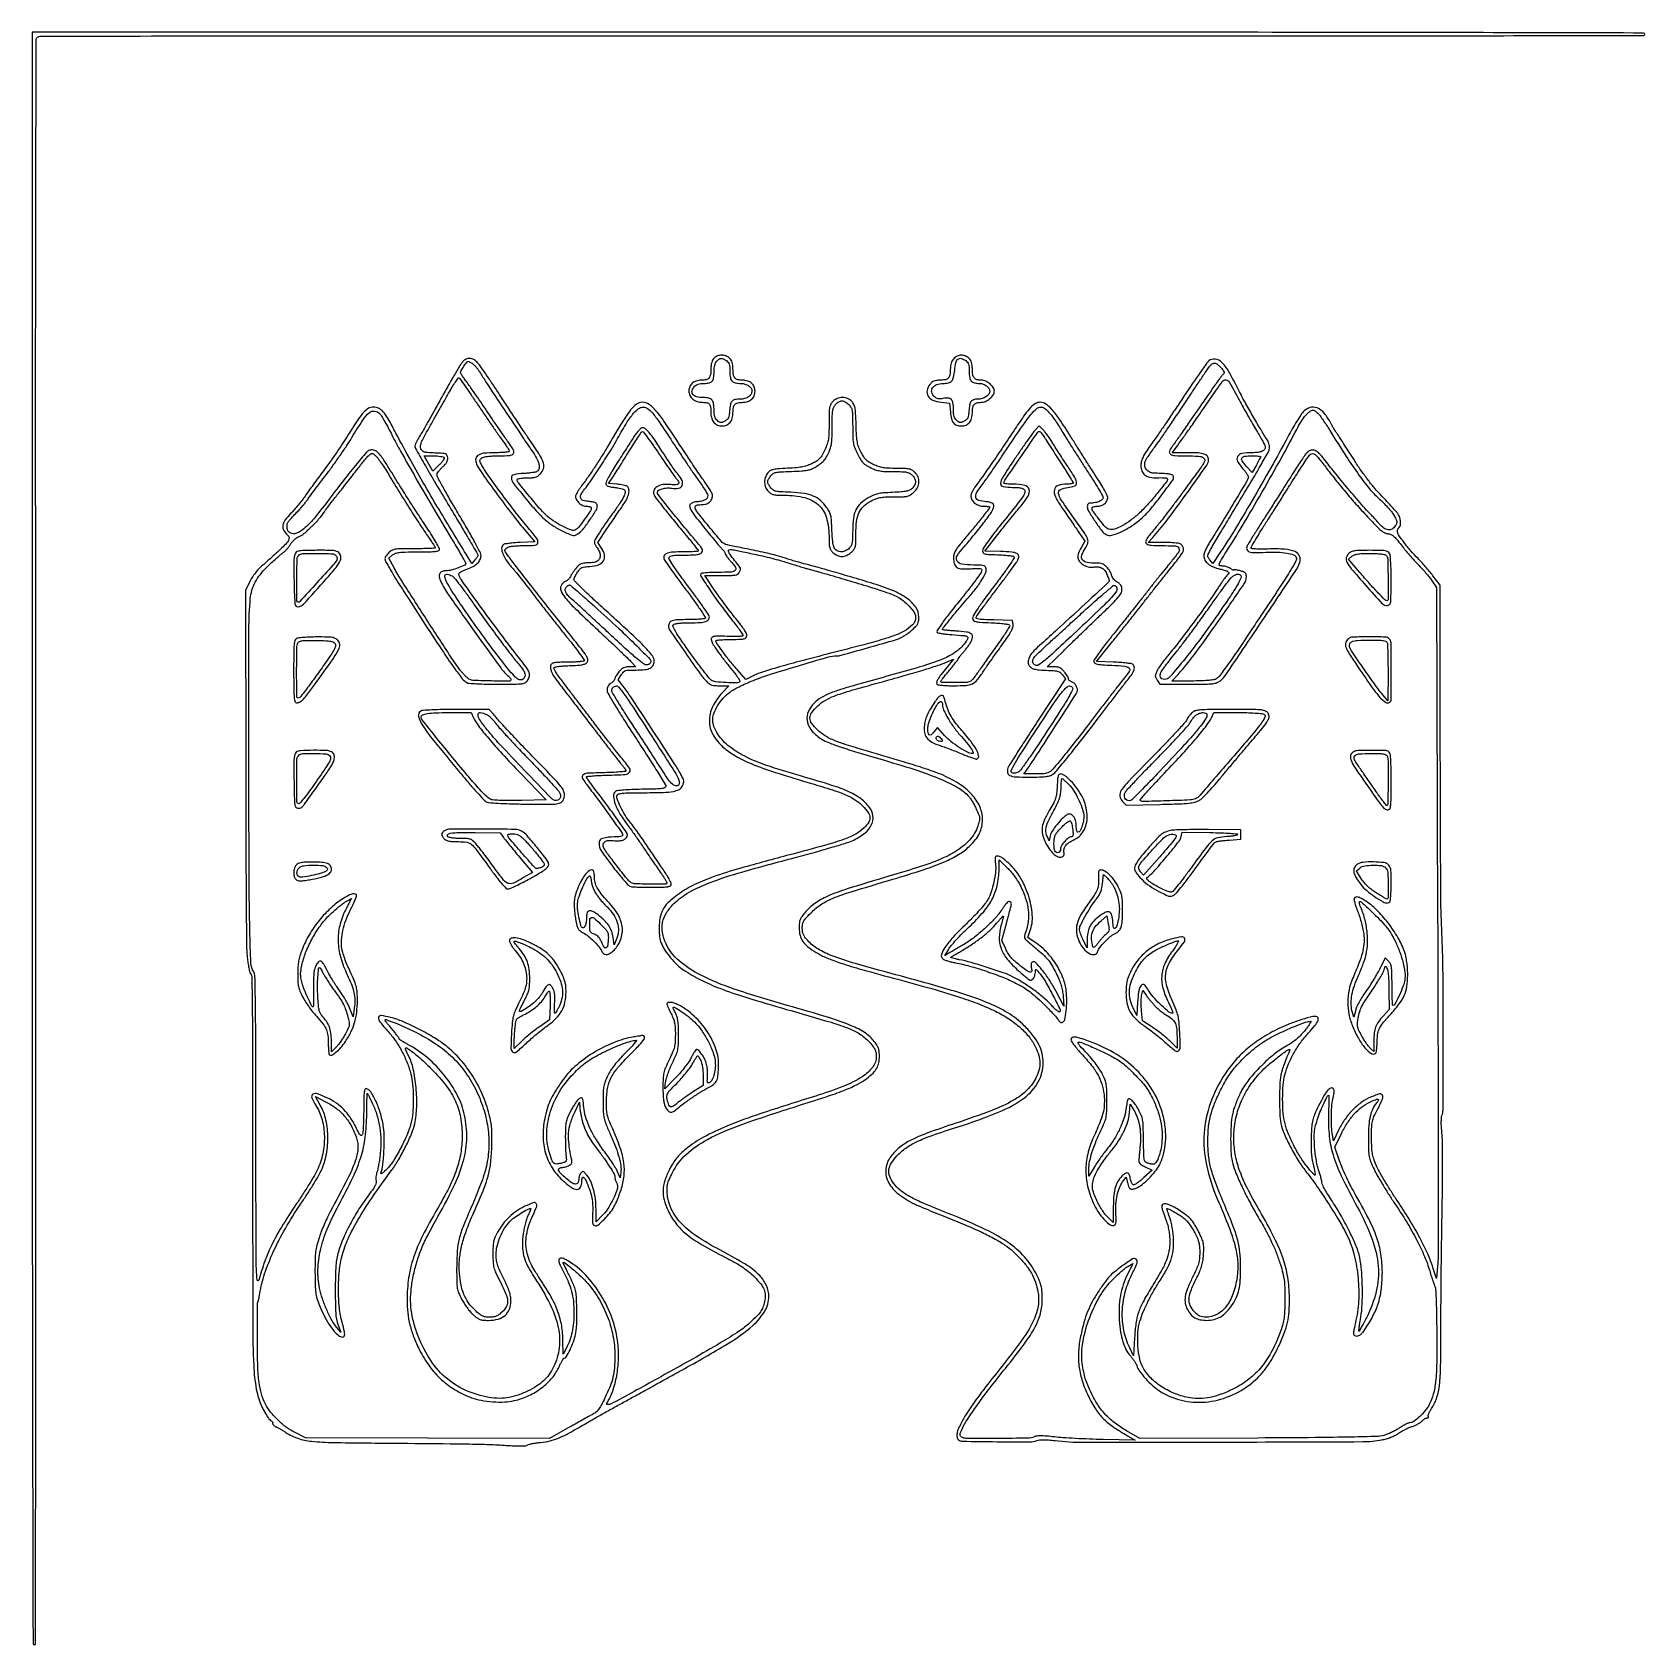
# Model space of a CAD drawing. Extents: x 0 to 1024, y 0 to 1024.
import ezdxf

# ---------------------------------------------------------------- set-up
doc = ezdxf.new("R2010")
doc.units = 0

msp = doc.modelspace()

# ---------------------------------------------------------------- linework, layer by layer
for points in [[(0, 512, 0.000093), (0.049516, 245.616506, 0.000517), (0.25061, 102.65, 0.000027), (0.504828, 0.743275, 0.413467), (1.25, -0.000003, 0.41361), (1.995026, 0.743485, 0.000027), (2.199024, 102.174796, 0.00052), (2.329706, 244.513711, 0.000093), (2.248059, 509.875941, -0.000084), (2.156855, 788.948513, -0.00058), (2.293716, 925.636064, -0.000053), (2.505649, 1019.07933, -0.22249), (3.352867, 1020.87789, -0.174469), (5.067172, 1021.498351, -0.000023), (117.988586, 1021.696798, -0.000443), (267.779424, 1021.820366, -0.000108), (514.354811, 1021.751946, 0.000093), (779.596796, 1021.670297, 0.00052), (921.871356, 1021.800978, 0.000027), (1023.256518, 1022.004976, 0.413609), (1024.000003, 1022.75, 0.413467), (1023.256725, 1023.495172, 0.000027), (921.35, 1023.74939, 0.000517), (778.383494, 1023.950484, 0.000093), (512, 1024), (0, 1024)], [(273.278932, 814.75, 0.050654), (272.028452, 813.079077, 0.002483), (268.497837, 807.139063, 0.004005), (264.388664, 800.016874, 0.002878), (259.909244, 792, -0.001214), (255.377045, 783.824864, -0.001491), (251.104765, 776.215927, -0.001235), (247.479226, 769.840504, -0.010815), (245.804625, 767.054219, 0.01535), (244.730932, 765.2305, 0.017684), (243.823859, 763.427134, 0.016984), (243.166604, 761.858195, 0.090935), (243, 760.949707, 0.129845), (243.317538, 759.747569, 0.000818), (248.875, 749.999003, 0.003247), (255.333564, 738.88088, 0.002057), (263, 726, -0.000923), (270.667822, 713.182984, -0.001502), (277.125, 702.269779, -0.000177), (282.848959, 692.521229, -0.133426), (283, 691.965297, -0.122072), (282.896298, 691.54687, -0.016321), (282.44247, 690.751518, -0.018076), (281.828792, 689.829613, -0.014302), (281.102026, 688.877669), (279.204051, 686.53377), (275.543886, 692.516885, -0.001423), (259.642685, 718.67686, -0.004523), (249.22045, 736.291638, -0.005773), (240.556247, 751.648053, -0.003803), (230.929998, 769.5, 0.008236), (225.915391, 778.605446, 0.048427), (222.76449, 783.050433, 0.099859), (219.947666, 785.228955, 0.11532), (216.649047, 786, 0.12964), (213.525307, 785.176231, 0.081666), (210.571271, 782.793976, 0.036386), (206.802471, 777.901961, 0.005339), (200.013327, 767.379794, -0.006114), (196.597654, 762.103964, -0.003906), (192.505238, 756.05219, -0.003923), (188.400585, 750.182513, -0.007301), (184.967078, 745.5, 0.00229), (181.770976, 741.231623, 0.001918), (178.418513, 736.675, 0.001935), (175.386381, 732.486537, 0.005314), (173.289663, 729.5, -0.013682), (171.345397, 726.826871, -0.008084), (168.887453, 723.739445, -0.008084), (166.331859, 720.734137, -0.013724), (164.085912, 718.315133, 0.032123), (160.59885, 714.270802, 0.109182), (159.156905, 711.125168, 0.157955), (159.438283, 708.349012, 0.093034), (161.338662, 705.570429, -0.024958), (162.588098, 704.189622, -0.114617), (163.061813, 703.227086, -0.137156), (163.019147, 702.246854, -0.041813), (162.435793, 700.865883, -0.071269), (161.454834, 699.507844, -0.006765), (158.561232, 696.590927, -0.008536), (154.988096, 693.202922, -0.006625), (150.989224, 689.635144, 0.007993), (145.67543, 684.868037, 0.024645), (142.301162, 681.418103, 0.034714), (139.974155, 678.392597, 0.036968), (138.142093, 675.135144), (135.5, 669.5), (135.549315, 558, 0.000676), (135.627136, 514.621515, 0.001002), (135.822899, 476.609375, 0.000436), (136.083662, 444.118352, 0.020295), (136.411411, 437.5, 0.011985), (136.824708, 433.891382, 0.014011), (137.394481, 430.491092, 0.013014), (138.027952, 427.659205, 0.078599), (138.61668, 426.278187, -0.136934), (139.454927, 423.445099, -0.001243), (139.744806, 401.162441, -0.002363), (139.94293, 366.982065, -0.000347), (139.96897, 297.762865, 0.000461), (140.0251, 204.686141, 0.009928), (140.61162, 177.257742, 0.035586), (142.287244, 162.410032, 0.063658), (146.035273, 150.736142, 0.015684), (147.403169, 148.037735, 0.017367), (148.894677, 145.522613, 0.016966), (150.307114, 143.475358, 0.080656), (151.323248, 142.486142, -0.015788), (152.086898, 141.914496, -0.038918), (152.597926, 141.436554, -0.102033), (152.778359, 141.13396, -0.515891), (152.68308, 141, 0.332674), (152.513287, 140.87297, 0.162789), (152.523734, 140.587495, 0.068038), (152.767815, 140.135559, 0.027939), (153.210573, 139.595727, 0.021568), (153.740908, 139.065945, 0.028814), (154.268106, 138.636003, 0.02884), (154.729674, 138.340896, 0.183519), (155, 138.30054, -0.183487), (155.348334, 138.248559, -0.003373), (156.994147, 137.310997, -0.007843), (158.909226, 136.162399, -0.005102), (161.086457, 134.778701, 0.062801), (168.708853, 131.088172, 0.056707), (177.277916, 129.242276, 0.021011), (191.582203, 128.428024, 0.001673), (229.5, 127.99193, -0.000349), (265.316465, 127.674832, -0.002852), (281.676684, 127.425232, -0.005966), (292.713562, 127.062091, -0.005905), (303.776459, 126.434912, 0.009106), (307.666539, 126.239349, 0.016421), (310.858313, 126.241968, 0.015083), (313.321824, 126.399411, 0.147562), (314.276459, 126.788471, -0.110321), (315.13329, 127.213257, -0.011444), (317.34371, 127.702009, -0.013781), (320.038377, 128.156702, -0.01061), (323, 128.508957, 0.035401), (328.834755, 129.498154, 0.038991), (334.279474, 131.282285, 0.027131), (340.790381, 134.41816, 0.007814), (350.5, 139.961067, -0.004382), (354.697223, 142.395472, -0.001307), (361.14375, 146.037092, -0.001311), (368.404729, 150.088782, -0.001418), (375.5, 153.997375, 0.000373), (382.595277, 157.886674, 0.000348), (389.85625, 161.880426, 0.000346), (396.305526, 165.439382, 0.001178), (400.5, 167.770763, -0.00046), (403.856207, 169.642535, -0.000418), (407.325, 171.569122, -0.000418), (410.430949, 173.2874, -0.001348), (412.5, 174.422521, 0.010243), (441.573901, 191.052624, 0.044982), (457.535853, 202.689749, 0.08554), (465.583039, 212.635548, 0.15432), (467.680546, 222.80627, 0.103256), (465.477578, 229.716151, 0.081104), (460.545575, 235.861959, 0.049477), (451.720211, 242.348253, 0.013584), (436.627875, 250.746072, -0.026527), (421.791014, 259.511968, -0.059022), (411.809396, 267.997985, -0.077717), (405.819728, 276.882521, -0.089064), (403.186418, 286.765583, -0.028687), (403.106103, 289.929351, -0.053872), (403.461607, 292.459072, -0.041713), (404.419411, 295.249598, -0.011252), (406.39909, 299.492997, -0.09196), (415.215292, 311.274372, -0.06456), (428.768375, 320.868996, -0.037398), (450.633805, 330.432942, -0.008825), (488.5, 342.977937, 0.004536), (505.595446, 348.479352, 0.015101), (516.675193, 352.531453, 0.022839), (524.359088, 356.022774, 0.047463), (529.90676, 359.555273, 0.028145), (533.926293, 363.067447, 0.069155), (536.320731, 366.163538, 0.080434), (537.573331, 369.494579, 0.049512), (537.993411, 373.672261, 0.025214), (537.851688, 376.553758, 0.058149), (537.388133, 378.66911, 0.057082), (536.443854, 380.64438, 0.023545), (534.75, 383.083179, 0.084983), (528.870557, 388.528697, 0.046175), (520.13507, 393.13503, 0.024511), (505.922159, 398.226118, 0.004642), (479.5, 405.986297, -0.011216), (445.669045, 416.407449, -0.037475), (424.256753, 425.363594, -0.059543), (410.596683, 434.510107, -0.106936), (402.480747, 445.213344, -0.064723), (400.267776, 452.207308, -0.093434), (400.326977, 458.677277, -0.091409), (402.750286, 464.783628, -0.059501), (407.528175, 470.704585, -0.066751), (417.084136, 477.814469, -0.035843), (430.437084, 484.014645, -0.021554), (450.666828, 490.717442, -0.005287), (484.5, 499.945492, 0.003511), (497.296181, 503.386886, 0.005123), (508.516365, 506.613173, 0.004591), (517.573203, 509.408994, 0.035956), (521.664446, 511.045361, 0.055428), (528.864815, 515.590802, 0.112504), (533.016367, 520.800007, 0.147506), (533.88292, 526.312496, 0.125313), (531.655056, 531.789833, 0.073949), (526.334531, 537.133149, 0.05271), (519.056487, 541.442421, 0.031088), (507.835884, 545.757159, 0.007304), (488.554974, 551.517979, -0.013489), (465.729591, 558.646499, -0.039816), (450.664316, 565.181361, -0.059287), (440.627652, 572.155925, -0.09035), (434.098293, 580.485191, -0.04608), (432.579105, 584.15444, -0.0808), (432.124243, 587.400988, -0.076097), (432.71387, 590.756379, -0.036797), (434.413602, 594.783244, -0.04979), (437.812354, 600.057082, -0.06086), (441.991997, 604.16926, -0.047511), (447.842686, 607.84339, -0.017972), (456.62739, 611.870642, -0.021532), (467.178567, 615.732308, -0.004503), (485.997551, 621.528741, -0.002345), (505.623602, 627.280686, -0.070216), (510.72052, 628, 0.067645), (513.626005, 628.394888, 0.000993), (530.322894, 633.054625, 0.001798), (546.26826, 637.600738, 0.032284), (551.272276, 639.404007, 0.031005), (553.001045, 640.287418, 0.014922), (555.104902, 641.61891, 0.014734), (557.223736, 643.142963, 0.020426), (559.022276, 644.63909, 0.020024), (561.210963, 646.781679, 0.073457), (562.317919, 648.367696, 0.084262), (562.840193, 650.089116, 0.031621), (563, 652.613482, 0.149767), (561.100542, 658.812615, 0.089546), (555.671362, 664.375167, 0.058925), (546.34764, 669.483299, 0.023159), (532.5, 674.337793, 0.001128), (517.925786, 678.664904, 0.001849), (505.563867, 682.25523, 0.001965), (495.71935, 685.033162, 0.009121), (490, 686.510977, -0.009371), (487.396429, 687.185095, -0.004417), (484.059375, 688.148048, -0.004375), (480.581728, 689.21816, -0.006153), (477.5, 690.237952, 0.017416), (473.872114, 691.348474, 0.00567), (468.44375, 692.739666, 0.005643), (462.373344, 694.149855, 0.006329), (456.5, 695.366834, -0.00184), (450.98025, 696.458962, -0.002458), (445.978116, 697.493438, -0.001717), (441.791924, 698.395684, -0.02531), (440.340396, 698.79167, -0.138142), (437.654854, 700.595557, -0.005071), (429.731117, 710.106205, -0.004432), (421.908386, 719.866991, -0.168251), (421, 722.490073, -0.170623), (421.241414, 723.176929, -0.130895), (421.886622, 723.651826, -0.072082), (423.038885, 723.92196, -0.021594), (424.845012, 724, 0.069709), (427.726321, 724.403669, 0.099301), (430.016513, 725.585332, 0.112848), (431.478362, 727.423854, 0.112221), (432, 729.718732, 0.111185), (431.739273, 730.876729, 0.016104), (430.625797, 733.041213, 0.017581), (429.113085, 735.550613, 0.014235), (427.321861, 738.134785, -0.006331), (425.053787, 741.298888, -0.002496), (422.009112, 745.708768, -0.00247), (418.766053, 750.507222, -0.003086), (415.805209, 754.994793, 0.003165), (402.663814, 774.905539, 0.026886), (396.236091, 783.476341, 0.066673), (391.699636, 787.621998, 0.152554), (387.326725, 788.996262, 0.163514), (383.73391, 787.795904, 0.06613), (380.009364, 784.121155, 0.027789), (374.855066, 776.659361, 0.003602), (364.864129, 760.057109, -0.006935), (360.864271, 753.509613, -0.006277), (356.551755, 746.852334, -0.006467), (352.251845, 740.571331, -0.0095), (348.297575, 735.173404, 0.017668), (347.035175, 733.389725, 0.020586), (345.968663, 731.608135, 0.02006), (345.197946, 730.045205, 0.104886), (345, 729.111965, 0.13773), (345.586091, 727.024645, 0.077227), (347.29971, 724.996851, 0.074261), (349.635167, 723.510498, 0.105015), (352.038955, 723, -0.033854), (353.173144, 722.923118, -0.051763), (354.130193, 722.690132, -0.067248), (354.78927, 722.349916, -0.244711), (355, 721.945131, -0.147589), (354.411941, 719.996312, -0.008335), (350.798758, 714.746483, -0.010014), (347.044676, 709.699003, -0.105357), (345.09012, 708.048231, -0.206635), (342.553769, 707.835028, -0.029774), (337.622416, 709.823013, -0.032193), (332.178789, 712.847248, -0.034134), (327.2797, 716.492582, -0.036061), (322.892513, 720.832972, -0.007566), (315.901956, 729.073121, -0.003076), (308.699375, 737.939001, -0.170653), (308, 739.92844, -0.32582), (308.325148, 740.374438, -0.033881), (309.660433, 740.705687, -0.029583), (311.575997, 740.929439, -0.014284), (314.045455, 741, 0.014876), (317.369201, 741.098911, 0.055462), (319.428176, 741.453008, 0.077107), (320.991873, 742.179696, 0.049154), (322.545455, 743.454545, 0.117921), (324.574926, 746.759951, 0.150672), (324.634611, 750.314949, 0.069632), (322.418279, 755.260044, 0.010886), (316.523986, 764.214462, -0.002919), (312.481434, 770.14774, -0.001304), (307.226067, 778.002826, -0.00129), (301.710057, 786.340756, -0.001749), (296.773986, 793.901543, 0.003004), (292.262718, 800.773896, 0.003876), (288.03294, 807.028117, 0.002962), (284.419364, 812.216872, 0.033838), (282.84879, 814.151543, 0.070913), (280.414795, 816.118447, 0.119467), (277.919879, 816.890931, 0.130261), (275.500801, 816.409094, 0.093128)], [(279.695474, 813.500745, -0.047111), (280.674789, 812.667193, -0.01808), (281.875196, 811.340115, -0.017714), (283.082349, 809.79668, -0.020824), (284.110016, 808.250745, 0.009699), (287.915071, 802.24095, 0.000579), (299.762735, 784.352921, 0.000815), (311.419376, 766.859463, 0.005139), (317.466979, 758.013762, -0.025918), (320.28907, 753.493806, -0.064922), (321.716612, 749.884694, -0.103304), (321.830005, 747.128262, -0.180242), (320.705318, 745.170398, -0.120756), (319.808016, 744.734319, -0.014112), (317.600949, 744.324015, -0.016272), (314.904948, 743.990609, -0.01264), (311.955318, 743.797954, 0.042051), (305.721537, 743.020998, 0.387423), (304.262808, 740.992796, 0.137762), (305.768281, 737.325386, 0.007089), (313.879678, 727.243397, 0.012232), (320.936392, 719.134763, 0.031919), (326.50207, 713.776949, 0.039255), (331.976763, 709.834654, 0.029079), (338.569105, 706.339732, 0.00898), (341.955825, 704.862218, 0.069692), (343.621743, 704.429277, 0.122867), (344.930435, 704.599587, 0.051576), (346.519212, 705.420631, 0.081748), (349.665592, 708.311917, 0.016816), (354.12623, 714.41874, 0.012512), (358.247657, 720.817573, 0.174079), (358.791294, 723.46563, 0.114275), (358.387279, 724.507945, 0.132296), (357.582284, 725.200402, 0.071666), (356.132263, 725.655683, 0.015328), (353.508681, 726, -0.046573), (349.756941, 726.732901, -0.241785), (348.27511, 728.142618, -0.216308), (348.469998, 730.297767, -0.037961), (350.799399, 733.760873, 0.019536), (354.314777, 738.593049, 0.002854), (361.00651, 748.714579, 0.003062), (367.579732, 758.917236, 0.01615), (370.967921, 764.648424, -0.009572), (376.883128, 774.961408, -0.033279), (381.260023, 781.271574, -0.053967), (384.837312, 784.881919, -0.172215), (387.987223, 786, -0.158718), (390.807799, 785.081512, -0.060673), (393.863522, 782.230148, -0.026494), (398.179627, 776.502895, -0.003608), (406.471816, 764, 0.002052), (411.027213, 757.08477, 0.001841), (415.806517, 749.951156, 0.001845), (420.143428, 743.579912, 0.005786), (423.122164, 739.34436, -0.007951), (425.373854, 736.112971, -0.011142), (427.273386, 733.152064, -0.007648), (428.756314, 730.637421, -0.130109), (429, 729.716805, -0.145147), (428.544533, 728.180874, -0.122438), (427.300114, 727.020248, -0.079006), (425.149956, 726.237269, -0.030138), (421.980381, 725.818755, 0.1051), (418.400767, 724.78765, 0.349098), (417.491277, 722.690307, 0.095744), (419.396559, 718.780906, 0.008279), (426.236091, 709.985484, 0.002184), (429.948101, 705.412711, 0.002719), (433.439664, 701.196684, 0.00221), (436.405016, 697.687073, 0.020672), (437.75, 696.235484, -0.020493), (438.611382, 695.306493, -0.024658), (439.339062, 694.36377, -0.024481), (439.86383, 693.525089, -0.128235), (440, 693.002881, 0.144995), (440.172771, 692.419625, 0.012509), (441.060374, 691.124958, 0.015666), (442.227149, 689.613278, 0.011513), (443.609783, 688.010163, -0.038406), (446.617876, 684.117741, -0.374581), (446.358174, 682.214862, -0.170158), (443.778926, 681.180899, -0.011045), (435.590402, 681, 0.008209), (431.535772, 680.933423, 0.012575), (428.027271, 680.729754, 0.007067), (425.129192, 680.446975, 0.230407), (424.549452, 680.080015, 0.291804), (424.572185, 678.486704, 0.003314), (430.764501, 669.212957, 0.010014), (437.597039, 659.548456, 0.011183), (444.571418, 650.520795, -0.007169), (447.320164, 647.021232, -0.011441), (449.556404, 643.945067, -0.005403), (451.33328, 641.319193, -0.292343), (451.342052, 640.744435, -0.242901), (450.835129, 640.440123, -0.006782), (448.205295, 640.307168, -0.012448), (445.029836, 640.26889, -0.008053), (441.355561, 640.375275, 0.010779), (434.621066, 640.533521, 0.115004), (431.971114, 639.921249, 0.326831), (431.212055, 638.47369, 0.085376), (432.086292, 635.828141, 0.030548), (433.903495, 632.868022, 0.006323), (437.47722, 627.907379, 0.006861), (441.629142, 622.453305, 0.008064), (445.71548, 617.405388, -0.013044), (447.301984, 615.405146, -0.021069), (448.532971, 613.614798, -0.016377), (449.392801, 612.138686, -0.331416), (449.322055, 611.655388, -0.19923), (447.301764, 610.82, -0.012008), (440.598724, 610.989192, -0.014769), (433.991805, 611.510812, -0.126338), (431.236594, 612.546836, -0.071376), (429.911451, 613.790082, -0.003744), (426.299508, 618.374741, -0.005848), (422.095817, 623.926355, -0.004215), (417.530675, 630.214359, -0.003633), (411.788683, 638.390253, -0.016995), (408.679977, 643.229406, -0.022595), (406.982108, 646.39845, -0.292811), (407.139031, 647.667523, -0.159718), (408.13193, 648.291835, -0.030411), (410.25832, 648.687011, -0.022885), (413.383293, 648.928683, -0.007855), (417.922445, 649, 0.012156), (424.234632, 649.153487, 0.065338), (427.60986, 649.764581, 0.149201), (429.339666, 650.962842, 0.168766), (430, 652.863487, 0.151022), (429.691451, 653.861727, 0.002219), (426.150991, 658.992721, 0.005832), (421.918915, 664.919566, 0.00379), (416.89699, 671.673855, -0.004669), (411.436518, 679.045003, -0.010302), (407.437184, 684.79604, -0.005906), (404.479505, 689.357795, -0.236735), (404.365605, 690.510369, -0.210228), (405.103747, 691.255287, -0.056908), (406.745286, 691.695231, -0.030534), (409.513955, 691.937026, -0.006516), (414.34617, 692, 0.007522), (419.034588, 692.070535, 0.027454), (421.997483, 692.322933, 0.043868), (423.923784, 692.768997, 0.141646), (425, 693.5, 0.141096), (425.560696, 694.781683, 0.168215), (425.298275, 696.067872, 0.040107), (423.861273, 698.10325, 0.001911), (418.487087, 704.5, -0.003738), (410.340432, 714.269002, -0.005587), (403.381138, 722.937882, -0.001871), (397.457395, 730.546573, -0.165944), (397, 731.886783, -0.267361), (397.729284, 733.153148, -0.063644), (400.059628, 734.134773, -0.054772), (403.134649, 734.637733, -0.055071), (406.239719, 734.4595, 0.088432), (410.440874, 734.497469, 0.248794), (412.666948, 736.272456, 0.215341), (412.622944, 739.365859, 0.070644), (410.068481, 743.269224, -0.023554), (408.529385, 745.198254, -0.005051), (406.05456, 748.692589, -0.005266), (403.268752, 752.803285, -0.004999), (400.520673, 757.043195, 0.006694), (395.263444, 765.094441, 0.027524), (391.753682, 769.741308, 0.045657), (389.148281, 772.306545, 0.220681), (387.187652, 772.811317, 0.151802), (386.313116, 772.351881, 0.01851), (384.820748, 770.745938, 0.020579), (383.155161, 768.646142, 0.015622), (381.5, 766.217407, -0.00039), (379.499067, 763.080047, -0.000145), (376.678028, 758.667209, -0.000143), (373.597714, 753.854903, -0.000173), (370.701796, 749.336968, 0.008388), (368.119588, 745.15892, 0.012133), (365.991222, 741.376493, 0.007861), (364.354821, 738.175294, 0.162697), (364.212213, 737.119561, 0.171107), (364.662984, 736.345314, 0.083751), (365.656337, 735.753214, 0.050763), (367.280716, 735.305459, 0.016779), (369.735862, 734.974555, -0.017368), (371.81382, 734.691998, -0.02078), (373.744936, 734.277498, -0.020016), (375.321945, 733.801718, -0.113574), (376.060543, 733.339457, -0.261588), (376.502189, 731.766266, -0.054674), (375.490723, 728.971612, -0.033447), (373.15269, 724.91989, -0.009695), (369.018431, 719, 0.0049), (363.876714, 711.785899, 0.010804), (360.124185, 706.154792, 0.008947), (357.463514, 701.798647, 0.133387), (357, 700.092089, 0.075536), (357.100655, 699.429619, 0.034856), (357.417739, 698.615142, 0.033514), (357.877824, 697.788634, 0.039595), (358.422089, 697.078741, -0.045417), (359.014051, 696.287761, -0.022982), (359.617447, 695.198171, -0.022621), (360.141548, 694.007178, -0.031214), (360.494417, 692.893756, -0.118864), (360.51433, 690.367979, -0.170248), (359.323817, 688.494137, -0.120714), (356.826916, 687.357238, -0.046786), (353.017465, 687, 0.022476), (350.264073, 686.876166, 0.078534), (348.545239, 686.44343, 0.086398), (347.131629, 685.525841, 0.030803), (345.465894, 683.777098, 0.013662), (344.352188, 682.377647, 0.011495), (343.248422, 680.837672, 0.011655), (342.305606, 679.384653, 0.031196), (341.725243, 678.29632, -0.052083), (341.190829, 677.387556, -0.040648), (340.437856, 676.523695, -0.041847), (339.593439, 675.828218, -0.074638), (338.787285, 675.432487, 0.076754), (337.978486, 675.031225, 0.041688), (337.12576, 674.317235, 0.040317), (336.36078, 673.426878, 0.050464), (335.812033, 672.486803, 0.215168), (335.799983, 669.187609, 0.066709), (338.471143, 664.864295, 0.028932), (344.541301, 658.276266, 0.0042), (357.763311, 645.708414, -0.000988), (365.19052, 638.738947, -0.001261), (372.008409, 632.283343, -0.000977), (377.700749, 626.844958, -0.010602), (379.946167, 624.597986), (383.392334, 621), (379.28506, 621, 0.031665), (377.056753, 620.85874, 0.076169), (375.47135, 620.405147, 0.07716), (374.106733, 619.501857, 0.033151), (372.588894, 617.923275, 0.019164), (371.597811, 616.649391, 0.022386), (370.760488, 615.366035, 0.022078), (370.157084, 614.232538, 0.11172), (370, 613.538285, -0.13523), (369.830621, 612.923476, -0.041517), (369.265625, 612.133142, -0.038144), (368.456744, 611.315287, -0.033669), (367.5, 610.591957, 0.051942), (366.429745, 609.71968, 0.063531), (365.642648, 608.697695, 0.066573), (365.163508, 607.553083, 0.065968), (365, 606.319179, 0.131053), (365.551641, 604.25067, 0.004765), (369.712921, 597.161021, 0.007136), (375.47131, 587.86448, 0.002841), (383.622649, 575.273003, -0.002242), (390.769906, 564.26149, -0.003504), (396.812305, 554.713682, -0.001011), (401.983952, 546.376078, -0.119958), (402.372649, 545.180771, -0.319776), (401.81291, 544.254093, -0.07041), (399.914975, 543.733248, -0.024683), (396.052743, 543.431808, -0.002646), (387.06991, 543.222984, 0.005551), (380.672127, 543.03706, 0.010401), (375.505579, 542.721747, 0.007264), (371.448077, 542.329872, 0.146514), (370.31991, 541.850539, 0.246434), (369.09369, 538.90795, 0.066699), (370.239776, 533.821232, 0.048494), (373.388596, 527.331236, 0.026206), (378.415302, 520, -0.005136), (380.318113, 517.461128, -0.00292), (382.570193, 514.353125, -0.002915), (384.802046, 511.196136, -0.004811), (386.64628, 508.5, 0.000703), (390.911071, 502.153919, 0.001708), (394.081065, 497.485704, 0.002155), (396.791877, 493.559317, 0.002124), (399.549751, 489.636986, -0.007993), (400.871458, 487.709522, -0.011161), (401.98649, 485.94193, -0.007732), (402.855634, 484.441343, -0.128074), (403, 483.886986, -0.413269), (402.041688, 482.925577, -0.004728), (392.09451, 482.987553, -0.007014), (382.405477, 483.275538, -0.162309), (379.859568, 484.25, -0.053113), (377.605177, 486.541182, -0.002845), (371.299341, 494.574743, -0.003474), (365.190101, 502.563695, -0.038645), (363.030486, 505.943037, -0.145), (362.566282, 508.193642, -0.227338), (363.549421, 509.865202, -0.134292), (366.070462, 510.714845, -0.047309), (369.917091, 510.574501, 0.058376), (372.9611, 510.530673, 0.081241), (375.587248, 511.241522, 0.105751), (377.359761, 512.553512, 0.182715), (378, 514.247034, 0.154409), (377.579611, 515.575863, 0.001115), (370.770304, 525.214957, 0.004718), (363.796166, 534.846959, 0.00651), (357.341871, 543.352236, -0.005731), (355.294932, 546.04092, -0.0085), (353.569175, 548.44682, -0.004476), (352.171484, 550.506161, -0.147899), (352, 551.073211, -0.384121), (352.321364, 551.429801, -0.004179), (355.860709, 551.768721, -0.010277), (360.10348, 552.051517, -0.006194), (365.142839, 552.220975, 0.008348), (376.626133, 552.656662, 0.219613), (379.283332, 554.063691, 0.330989), (379.3141, 556.590735, 0.016033), (373.851176, 563.641732, -0.00556), (370.445453, 567.852318, -0.001521), (365.168787, 574.568325, -0.001538), (359.232572, 582.219685, -0.001602), (353.424585, 589.803631, 0.000124), (347.779119, 597.220684, 0.000138), (342.330891, 604.370824, 0.000127), (337.683371, 610.46342, 0.000729), (335.212491, 613.691105, -0.012842), (333.596699, 615.911214, -0.018494), (332.292706, 617.961499, -0.014477), (331.346441, 619.691411, -0.200498), (331.293552, 620.387474, -0.267781), (331.846978, 620.880357, -0.016076), (334.130148, 621.277369, -0.018707), (337.21317, 621.594819, -0.008844), (341.207496, 621.784722, 0.007188), (346.276086, 622.008873, 0.0323), (349.22022, 622.373279, 0.057875), (351.113047, 622.965748, 0.104443), (352.42335, 623.915303, 0.249958), (352.849726, 625.615699, 0.081945), (351.792, 628.064592, 0.024406), (348.695674, 632.401314, 0.001868), (339.751879, 643.630581, -0.001451), (328.897882, 657.234844, -0.001351), (317.860412, 671.229193, -0.001294), (308.188215, 683.6268, -0.005491), (302.502567, 691.122069, -0.00761), (300.623348, 693.739067, -0.104376), (300.170746, 694.810947, -0.231789), (300.388466, 695.616412, -0.055029), (301.443697, 696.582489, -0.09395), (302.769325, 697.213094, -0.029402), (304.9359, 697.647511, -0.023471), (307.83622, 697.915575, -0.011308), (311.568685, 698, 0.018405), (319.297796, 698.2846, 0.332204), (321.057964, 699.813123, 0.222737), (320.441074, 702.520049, 0.009889), (314.219026, 710.180358, -0.010865), (306.675982, 719.504134, -0.005339), (297.465342, 731.675493, -0.004007), (288.867693, 743.489351, -0.035978), (285.52544, 748.950805, -0.010966), (284.474396, 751.097407, -0.111354), (284.267159, 752.062155, -0.190129), (284.563337, 752.79102, -0.044449), (285.573653, 753.677515, -0.103194), (286.851786, 754.257073, -0.024128), (289.182309, 754.661454, -0.020529), (292.290685, 754.918495, -0.010364), (296.222514, 755, 0.015905), (303.37723, 755.227656, 0.232787), (305.504366, 756.448522, 0.28988), (305.566716, 758.672167, 0.022907), (302.168381, 763.835801, -0.005296), (300.021828, 766.859899, -0.001465), (296.714843, 771.654892, -0.001479), (293.001508, 777.107478, -0.001548), (289.376665, 782.5, 0.00235), (285.734446, 787.899638, 0.002214), (281.968942, 793.373593, 0.0022), (278.589391, 798.19477, 0.007686), (276.348198, 801.261167, -0.005786), (274.682324, 803.522321, -0.00855), (273.278381, 805.547024, -0.004581), (272.144161, 807.278115, -0.144984), (272.003738, 807.761167, -0.130917), (272.366852, 809.097, -0.013955), (274.073922, 811.858473, -0.010484), (275.947474, 814.582105, -0.241349), (276.762795, 815, -0.100595), (277.196628, 814.911824, -0.01789), (277.951049, 814.559594, -0.018708), (278.817887, 814.074723, -0.015902)], [(433, 817, 0.065291), (432.075273, 815.796126, 0.059709), (431.458333, 814.358333, 0.048068), (431.110401, 812.549088, 0.023486), (431, 810.2, -0.037216), (430.724815, 806.507938, -0.141461), (429.770955, 804.427278, -0.16267), (427.944808, 803.339147, -0.053766), (424.8, 803, 0.077543), (421.67376, 802.512233, 0.102691), (419.172234, 801.099105, 0.110832), (417.568207, 798.904458, 0.102959), (417, 796.174314, 0.113699), (417.649476, 793.355127, 0.107608), (419.474331, 791.038668, 0.097002), (422.277854, 789.522484, 0.075736), (425.707462, 789, -0.049641), (428.570999, 788.715, -0.184707), (430.076022, 787.763653, -0.137709), (430.814297, 785.849445, -0.023606), (431, 781.918213, 0.075106), (431.48822, 778.686324, 0.106416), (432.908362, 776.158688, 0.114637), (435.149507, 774.563469, 0.09789), (438, 774, 0.097676), (440.914425, 774.574822, 0.120755), (443.144459, 776.200141, 0.108292), (444.530264, 778.830536, 0.067388), (445, 782.3, -0.043146), (445.291226, 785.668616, -0.144539), (446.263965, 787.634102, -0.15518), (448.09941, 788.675852, -0.05213), (451.2, 789, 0.077731), (454.358877, 789.494074, 0.105664), (456.854269, 790.925656, 0.112649), (458.440113, 793.170438, 0.097985), (459, 796, 0.097985), (458.440113, 798.829562, 0.112649), (456.854269, 801.074344, 0.105664), (454.358877, 802.505926, 0.077731), (451.2, 803, -0.053634), (448.058399, 803.337965, -0.162117), (446.231606, 804.422513, -0.141722), (445.276361, 806.494302, -0.037631), (445, 810.161045, 0.023119), (444.888327, 812.574926, 0.054784), (444.528015, 814.335044, 0.068584), (443.860083, 815.723677, 0.058939), (442.811439, 816.961045, 0.094535), (440.513182, 818.406791, 0.092522), (437.826317, 818.919318, 0.094433), (435.181455, 818.426172, 0.103556)], [(440.777494, 815.443296, -0.070105), (441.908691, 814.387377, -0.093), (442.575299, 813.150623, -0.061464), (442.907949, 811.383986, -0.015837), (443, 808.47848, 0.040776), (443.314744, 804.625521, 0.150321), (444.390011, 802.462972, 0.157787), (446.458742, 801.338257, 0.046278), (450.105518, 801, -0.076256), (452.601695, 800.617079, -0.076726), (454.862535, 799.50374, -0.087207), (456.448106, 797.920346, -0.154233), (457, 796.173753, -0.134905), (456.438278, 794.129727, -0.108565), (454.874406, 792.459971, -0.089256), (452.456565, 791.36917, -0.061519), (449.467457, 791, 0.049084), (446.192154, 790.677695, 0.16356), (444.342038, 789.617341, 0.136255), (443.313446, 787.516375, 0.030258), (442.813964, 783.506943, -0.019105), (442.53873, 780.808534, -0.073997), (442.063005, 779.200146, -0.10152), (441.226954, 778.071718, -0.055316), (439.818338, 777.065501, -0.02389), (438.206656, 776.262997, -0.123754), (437.233404, 776.097972, -0.134773), (436.34069, 776.420025, -0.030361), (435.068338, 777.438155, -0.064766), (434.111483, 778.560706, -0.064712), (433.473327, 779.890995, -0.053119), (433.114404, 781.559374, -0.026447), (433, 783.720729, 0.033043), (432.713405, 788.052673, 0.140417), (431.686235, 790.408673, 0.168591), (429.688768, 791.624038, 0.053193), (426.164816, 792, -0.057972), (421.911313, 792.494835, -0.172697), (419.484235, 794.063048, -0.243819), (419.068336, 796.390619, -0.108947), (420.654988, 799.171259, -0.077527), (421.637739, 799.966765, -0.055133), (422.936472, 800.539884, -0.046656), (424.544116, 800.886222, -0.029745), (426.454988, 801, 0.048507), (429.840413, 801.329211, 0.164157), (431.742364, 802.416401, 0.146483), (432.721882, 804.523225, 0.036091), (433, 808.371259, -0.023288), (433.104924, 810.622829, -0.036417), (433.425193, 812.535154, -0.043434), (433.943699, 814.071177, -0.080975), (434.654988, 815.171259, -0.054337), (436.101025, 816.456687, -0.144416), (437.394806, 816.901648, -0.126875), (438.831548, 816.598423, -0.037671)], [(747.157456, 815.25, 0.06131), (745.869203, 813.853504, 0.002149), (741.594952, 807.845312, 0.003967), (736.623488, 800.672934, 0.002761), (731.119814, 792.5, -0.000891), (725.504138, 784.093052, -0.001068), (720.186892, 776.2, -0.000915), (715.679487, 769.566026, -0.00709), (713.52376, 766.5, 0.005658), (708.43854, 759.311291, 0.026625), (705.791041, 755.003892, 0.047446), (704.445991, 751.849449, 0.077211), (704, 748.978533, 0.089919), (704.661643, 745.329182, 0.141735), (706.550374, 742.794036, 0.119887), (709.76998, 741.393692, 0.054533), (714.381804, 741.104295, -0.011566), (716.571018, 741.155002, -0.016248), (718.524139, 741.091569, -0.012484), (720.117657, 740.947882, -0.169214), (720.635871, 740.697462, -0.375341), (720.734195, 739.237806, -0.005697), (715.096465, 732.007678, -0.014172), (708.956238, 724.747421, -0.021448), (703.177492, 718.82645, -0.027357), (697.620556, 714.146253, -0.0372), (692.106615, 710.605006, -0.0422), (687.23065, 708.4731, -0.144426), (683.809794, 708.332891, -0.150538), (681.635198, 709.65045, -0.014075), (677.557956, 714.500171, -0.013889), (673.755476, 719.573796, -0.15507), (673, 721.95114, -0.264161), (673.229225, 722.354739, -0.058542), (673.982597, 722.691898, -0.046293), (675.063462, 722.923779, -0.029711), (676.345012, 723, 0.081903), (678.896147, 723.420711, 0.093063), (681.053193, 724.634283, 0.101536), (682.489243, 726.44557, 0.118267), (682.994427, 728.578741, 0.119141), (682.696991, 729.793828, 0.007019), (680.892354, 733.16688, 0.010277), (678.582812, 737.146333, 0.007373), (675.846261, 741.5, -0.001609), (672.445481, 746.774475, -0.000737), (668.041987, 753.675, -0.00073), (663.427527, 760.953133, -0.001008), (659.308545, 767.5, 0.008418), (652.303237, 778.276837, 0.033603), (647.473613, 784.494408, 0.058399), (643.633798, 787.90684, 0.15366), (640.160708, 789, 0.131184), (637.157162, 788.198169, 0.071711), (634.136629, 785.829954, 0.036793), (630.334857, 781.215481, 0.007273), (624.271076, 772.371718, -0.00178), (616.580463, 760.886769, -0.002228), (609.360486, 750.289355, -0.002283), (603.217624, 741.445433, -0.009084), (599.32622, 736.106198, 0.021637), (598.053056, 734.263916, 0.023289), (596.977077, 732.362147, 0.023645), (596.212621, 730.65502, 0.093709), (596, 729.530512, 0.136256), (596.66299, 727.142791, 0.091078), (598.551494, 725.004048, 0.082757), (601.272633, 723.515143, 0.084078), (604.314451, 723, -0.014108), (605.727383, 722.960125, -0.023156), (606.91737, 722.837444, -0.01951), (607.826818, 722.664376, -0.349167), (608, 722.446618, -0.168047), (607.693599, 721.560709, -0.000986), (602.231893, 714.637534, -0.004469), (596.488264, 707.518129, -0.004911), (590.793655, 700.724323, 0.009991), (587.692661, 696.947465, 0.041789), (586.072743, 694.496038, 0.066118), (585.272149, 692.421841, 0.059148), (585, 690.129311, 0.076074), (585.574078, 686.378019, 0.179594), (587.280667, 684.17507, 0.128741), (590.472631, 683.186944, 0.031955), (595.989937, 683.295937, -0.008207), (599.458039, 683.529436, -0.037012), (601.486773, 683.482403, -0.077637), (602.619854, 683.190503, -0.29942), (603, 682.612612, -0.147605), (602.510683, 680.991202, -0.00835), (599.506479, 676.627048, -0.011029), (595.393709, 671.122078, -0.00544), (589.938618, 664.300976, 0.004536), (582.836636, 655.453425, 0.012077), (577.980155, 648.973572, 0.007759), (574.582554, 644.044356, 0.357503), (574.695431, 642.904569, 0.151249), (575.357084, 642.555741, 0.00779), (577.767554, 642.143523, 0.011804), (580.692795, 641.76053, 0.008246), (584.006276, 641.461218, -0.003516), (591.718515, 640.838044, -0.085844), (593.789826, 640.289407, -0.38842), (594.223069, 639.26364, -0.069838), (593.174884, 637.254127, -0.077327), (586.817651, 630.757899, -0.065028), (578.414031, 626.035272, -0.025499), (563.570985, 620.932404, -0.002404), (526.5, 610.459468, 0.007352), (513.312854, 606.592658, 0.027918), (505.267102, 603.603142, 0.044617), (499.808908, 600.615986, 0.061617), (495.588636, 596.96643, 0.107709), (492.418728, 591.431634, 0.142109), (492.284502, 585.648179, 0.121997), (495.360185, 580.043746, 0.068233), (501.394204, 575.065385, 0.045382), (505.775883, 572.878785, 0.011955), (513.149342, 570.201764, 0.008082), (524.213646, 566.67962, 0.002172), (541.89386, 561.448213, -0.008548), (562.293998, 555.128015, -0.020694), (577.064243, 549.586783, -0.027628), (587.612736, 544.419043, -0.074444), (594.193464, 539.318098, -0.037172), (595.410402, 537.839046, -0.014592), (596.869441, 535.636129, -0.014349), (598.315, 533.152537, -0.017366), (599.520862, 530.741063, -0.010625), (601.142845, 526.98573, -0.075431), (601.605191, 525.062187, -0.085898), (601.443672, 523.190122, -0.015812), (600.45182, 519.854944, -0.053484), (598.369355, 515.284694, -0.046932), (595.285106, 511.038604, -0.043218), (591.201183, 507.138246, -0.033075), (586.137076, 503.599582, -0.026462), (579.491703, 500.047644, -0.021093), (571.991008, 496.913723, -0.013155), (561.464939, 493.340215, -0.003209), (543.924771, 488.018858, 0.003843), (517.557406, 479.982964, 0.026645), (504.908322, 475.26815, 0.054147), (497.047537, 470.785566, 0.059171), (490.589525, 464.833556, 0.021219), (488.611951, 462.31428, 0.067004), (487.605352, 460.423791, 0.067363), (487.137301, 458.339949, 0.021608), (487, 455.164392, 0.062419), (487.586851, 450.481786, 0.090001), (489.318804, 446.69406, 0.07406), (492.557824, 443.26042, 0.030213), (497.845059, 439.594122, 0.038442), (504.493586, 436.224862, 0.018596), (513.442329, 432.907371, 0.011091), (526.843974, 428.825623, 0.002565), (549.587091, 422.572077, -0.00331), (573.301369, 416.013451, -0.009744), (589.491798, 411.077219, -0.013916), (601.57836, 406.757491, -0.021894), (611.665032, 402.315083, -0.030021), (620.25043, 397.41461, -0.03787), (627.506174, 391.84829, -0.041744), (633.212536, 385.811398, -0.05785), (637.154086, 379.5, -0.038332), (639.148145, 374.298031, -0.066459), (639.869227, 369.734138, -0.069823), (639.354909, 365.298675, -0.047006), (637.609763, 360.5, -0.087265), (631.896983, 352.444111, -0.064887), (623.201179, 345.829706, -0.039729), (609.445368, 339.332383, -0.010508), (586.519103, 331.200889, 0.007037), (568.1543, 324.830438, 0.031166), (557.671135, 320.270621, 0.052189), (550.752307, 315.768448, 0.059502), (545.25, 310.102792, 0.130306), (542.097839, 302.494057, 0.143294), (543.29595, 294.622303, 0.109658), (549.08405, 287.073479, 0.056969), (559.035213, 280.49105, 0.016204), (561.731677, 279.227602, 0.002605), (567.080417, 276.962637, 0.002877), (573.410943, 274.363418, 0.002523), (580.054545, 271.719133, -0.006867), (592.38162, 266.688196, -0.010489), (602.917495, 261.955346, -0.012099), (611.511753, 257.618123, -0.027494), (617.724962, 253.838253, -0.032819), (622.782124, 249.855242, -0.024858), (627.792949, 244.873843, -0.025299), (632.137754, 239.588599, -0.042522), (635.150594, 234.701676, -0.085509), (638.904723, 222.429917, -0.112359), (637.76781, 210.807137, -0.071009), (630.925238, 197.102102, -0.017769), (615.946413, 177, 0.003771), (605.613329, 163.913736, 0.009738), (598.413523, 154.271016, 0.013315), (593.273122, 146.680269, 0.025442), (589.629489, 140.283244, 0.020124), (587.87747, 136.428894, 0.062697), (587.142523, 133.679024, 0.10447), (587.287189, 131.680302, 0.15053), (588.251239, 130.206453, 0.170802), (590.891157, 129.22967, 0.001515), (612.480468, 128.948687, 0.002451), (633.404619, 128.842355, 0.093641), (638, 129.709749, -0.073304), (639.609457, 130.08142, -0.021658), (642.144329, 130.176001, -0.018072), (645.424837, 130.037629, -0.009416), (649.5, 129.640572, 0.028951), (667.493746, 128.594464, 0.000633), (755.085206, 128.68918, 0.00042), (844.967857, 128.975769, 0.045745), (857, 130.127803, 0.022596), (859.944108, 130.823568, 0.022894), (862.800339, 131.77971, 0.024206), (865.362421, 132.915313, 0.038741), (867.409972, 134.151206, -0.02413), (869.248303, 135.335365, -0.01401), (871.558601, 136.585458, -0.013985), (873.950134, 137.711333, -0.02284), (876.042364, 138.514071, 0.023038), (877.980326, 139.258501, 0.021175), (879.898272, 140.197217, 0.02171), (881.535975, 141.180948, 0.062808), (882.537379, 142.041303, -0.035512), (883.319312, 142.790826, -0.035192), (884.201709, 143.424633, -0.0374), (885.051596, 143.864687, -0.101094), (885.714005, 144, 0.069241), (886.208827, 144.068854, 0.143688), (886.535802, 144.274739, 0.190165), (886.646384, 144.579965, 0.132089), (886.539998, 144.935282, -0.221174), (886.46765, 145.54433, -0.021399), (887.005385, 146.973388, -0.023995), (887.838715, 148.695559, -0.016632), (888.936004, 150.560141, 0.063777), (892.010617, 157.128606, 0.050962), (893.6305, 164.782076, 0.02333), (894.359855, 176.905603, 0.002984), (894.554737, 203, -0.001496), (894.629989, 219.752916, -0.000842), (894.816434, 240.0875, -0.00084), (895.073703, 260.611961, -0.001376), (895.368755, 278, 0.002388), (895.605872, 293.867032, 0.003367), (895.654418, 308.011121, 0.003013), (895.546583, 319.570645, 0.022959), (895.213537, 325, -0.010675), (894.894994, 328.702396, -0.016765), (894.796187, 331.894019, -0.018523), (894.897519, 334.450188, -0.071116), (895.241902, 336, 0.089696), (895.917013, 339.673767, 0.000333), (896.011226, 383.314564, 0.001837), (895.924854, 422.893661, 0.008295), (895.4061, 446, -0.000272), (895.211234, 451.059882, -0.00019), (894.996775, 456.765625, -0.000192), (894.795372, 462.235225, -0.000399), (894.643376, 466.5, -0.007399), (894.512903, 473.013365, -0.000196), (894.373475, 501.834957, -0.000412), (894.25084, 535.698205, -0.000282), (894.164901, 574.150916), (894, 672.801832), (889.43349, 678.876632, 0.010668), (887.333151, 681.549998, 0.006821), (884.78525, 684.569406, 0.006853), (882.206356, 687.461262, 0.012692), (880.02224, 689.725716, -0.019783), (875.473212, 694.577909, -0.018046), (871.174049, 699.921438, -0.013711), (867.698042, 704.852682, -0.147706), (867, 707.164071, -0.052599), (867.074155, 707.867035, -0.04861), (867.29375, 708.558882, -0.051984), (867.616803, 709.138648, -0.101593), (868, 709.5, 0.215047), (868.830908, 710.731424, 0.061306), (868.943038, 713.091316, 0.056485), (868.435718, 715.760443, 0.071409), (867.359407, 718.027494, 0.033198), (866.261425, 719.465232, 0.004092), (863.636612, 722.417451, 0.004823), (860.452329, 725.872849, 0.003969), (856.989875, 729.5, -0.015046), (852.638287, 734.265594, -0.013205), (848.381263, 739.492131, -0.012515), (844.185298, 745.221886, -0.010478), (840.017121, 751.5, 0.001052), (836.659386, 756.770386, 0.001161), (833.387466, 761.85625, 0.001078), (830.573447, 766.187602, 0.005943), (829.024508, 768.5, -0.008025), (827.850929, 770.267899, -0.005786), (826.596558, 772.275722, -0.005845), (825.44796, 774.213115, -0.012598), (824.619156, 775.736502, 0.053799), (820.443921, 782.101424, 0.125424), (815.88149, 785.450321, 0.175987), (811.30347, 785.611723, 0.130098), (807.006393, 782.845856, 0.041041), (805.498471, 780.895326, 0.006986), (802.993351, 776.91821, 0.007584), (800.18027, 772.149497, 0.006692), (797.390445, 767.095856, -0.005289), (786.625087, 747.464846, -0.004241), (774.635564, 726.55682, -0.004272), (763.252712, 707.467434, -0.011311), (754.689979, 694.074649), (749.7024, 686.649297), (747.873405, 688.908011, -0.031159), (746.830364, 690.374117, -0.143251), (746.55358, 691.368419, -0.10281), (746.809725, 692.524893, -0.01222), (747.951792, 694.905504, -0.015953), (749.352661, 697.447693, -0.000724), (754.442857, 705.99749, -0.00121), (760.523412, 716.121444, -0.000866), (767.370584, 727.415257, 0.002686), (774.127194, 738.651732, 0.003962), (779.926575, 748.593259, 0.001864), (784.758649, 757.10289, 0.074261), (785.523894, 759.108789, 0.049939), (785.697081, 760.589808, 0.05443), (785.563805, 762.032185, 0.051621), (785.111151, 763.47481, 0.038125), (784.332898, 764.957349, -0.005865), (780.095704, 771.90125, -0.003028), (774.951215, 780.679424, -0.002689), (770.156881, 789.078815, -0.013347), (767.614425, 793.884722, 0.011952), (760.445476, 807.527873, 0.064081), (755.468933, 814.272278, 0.16721), (751.277159, 816.432015, 0.215138)], [(585.174314, 816.685549, 0.053823), (584.170841, 815.356315, 0.057469), (583.500179, 813.871658, 0.049814), (583.122226, 812.097827, 0.027604), (583, 809.885549, -0.041738), (582.704106, 806.347051, -0.150993), (581.699066, 804.351604, -0.156546), (579.768731, 803.312228, -0.045871), (576.37258, 803, 0.027723), (574.138309, 802.876023, 0.071436), (572.577286, 802.471613, 0.081823), (571.31935, 801.68399, 0.045429), (570.07258, 800.365141, 0.114916), (568.243895, 796.457355, 0.193902), (568.861939, 792.94523, 0.157318), (571.956239, 790.331117, 0.072463), (577.130009, 789.039071), (582.5, 788.5), (583.019628, 782.655037, 0.038361), (583.71679, 778.477342, 0.112951), (585.020313, 775.891913, 0.143204), (587.106393, 774.481867, 0.077634), (590.19113, 774, 0.103139), (592.995193, 774.584633, 0.118721), (595.170818, 776.229769, 0.10503), (596.536528, 778.86765, 0.06721), (597, 782.3, -0.041817), (597.274998, 785.582373, -0.13222), (598.187017, 787.570537, -0.155514), (599.868896, 788.646763, -0.065263), (602.563636, 789, 0.110421), (605.264412, 789.603806, 0.063092), (608.098555, 791.404127, 0.064895), (610.283901, 793.753453, 0.156162), (611, 795.990341, 0.145701), (610.305839, 798.321916, 0.072101), (608.24454, 800.659447, 0.069498), (605.492669, 802.405447, 0.107059), (602.747749, 803, -0.062826), (599.898645, 803.359412, -0.162271), (598.178649, 804.468463, -0.133042), (597.265796, 806.558352, -0.036839), (597, 810.161045, 0.023119), (596.888327, 812.574926, 0.054784), (596.528015, 814.335044, 0.068584), (595.860083, 815.723677, 0.058939), (594.811439, 816.961045, 0.090919), (592.494066, 818.442112, 0.104358), (589.91345, 818.910062, 0.104903), (587.374256, 818.295076, 0.092751)], [(592.777494, 815.443296, -0.070105), (593.908691, 814.387377, -0.093), (594.575299, 813.150623, -0.061464), (594.907949, 811.383986, -0.015837), (595, 808.47848, 0.040028), (595.303582, 804.692392, 0.141807), (596.335019, 802.511451, 0.158978), (598.290375, 801.360555, 0.05422), (601.605518, 801, -0.088364), (603.902674, 800.590832, -0.080309), (606.003308, 799.408049, -0.087224), (607.483687, 797.732723, -0.138295), (608, 795.901716, -0.167676), (607.392158, 794.140131, -0.083556), (605.627409, 792.53022, -0.072339), (603.131742, 791.3905, -0.071111), (600.399938, 791, 0.071813), (597.814971, 790.626806, 0.162259), (596.211566, 789.509792, 0.116334), (595.28024, 787.361003, 0.028486), (594.813964, 783.506943, -0.019105), (594.53873, 780.808534, -0.073997), (594.063005, 779.200146, -0.10152), (593.226954, 778.071718, -0.055316), (591.818338, 777.065501, -0.02389), (590.206656, 776.262997, -0.123754), (589.233404, 776.097972, -0.134773), (588.34069, 776.420025, -0.030361), (587.068338, 777.438155, -0.067738), (586.06895, 778.624762, -0.070368), (585.438612, 780.020535, -0.051888), (585.101534, 781.872932, -0.019081), (585, 784.532543, 0.036455), (584.705824, 788.561983, 0.152786), (583.663987, 790.724375, 0.190959), (581.734751, 791.635485, 0.062402), (578.535809, 791.44074, -0.028966), (576.682171, 791.203055, -0.065998), (575.276657, 791.290577, -0.07847), (574.097219, 791.721925, -0.057145), (572.960006, 792.536194, -0.145184), (571.243357, 795.355835, -0.213346), (571.704088, 798.177324, -0.162128), (574.364528, 800.272462, -0.086621), (578.532543, 801, 0.058348), (581.873677, 801.391228, 0.156024), (583.902641, 802.614848, 0.125519), (585.105028, 804.988758, 0.032015), (585.776463, 809.283179, -0.030878), (586.519585, 814.107881, -0.160006), (587.869427, 816.401781, -0.258568), (589.885258, 816.843127, -0.080297)], [(754.547749, 811.353977, -0.018248), (756.201984, 809.432963, -0.095308), (756.84919, 808.202994, -0.200966), (756.755551, 807.290892, -0.130297), (756.016198, 806.510011, 0.098912), (755.375288, 805.912036, 0.000698), (751.036167, 799.852802, 0.002654), (746.107143, 792.871408, 0.001692), (740.444412, 784.700994, -0.000673), (734.705825, 776.384976, -0.000931), (729.535006, 768.942917, -0.000577), (725.164745, 762.693354, -0.011652), (723.791262, 760.828084, 0.077349), (722.156151, 757.860597, 0.350403), (722.743874, 756.115416, 0.130556), (725.609512, 755.190373, 0.013151), (732.84617, 755, -0.013516), (740.661352, 754.788705, -0.126519), (743.84527, 753.783675, -0.34134), (744.550897, 751.882872, -0.083939), (742.938642, 748.708188, 0.001383), (741.506134, 746.762432, 0.000182), (738.479008, 742.623655, 0.000211), (734.892926, 737.712555, 0.000177), (731.092927, 732.5, -0.002537), (727.059472, 727.021706, -0.002193), (722.771024, 721.311014, -0.002207), (718.83849, 716.169138, -0.006427), (716.061431, 712.665153, 0.000116), (713.793862, 709.877047, 0.000125), (711.579378, 707.151528, 0.000118), (709.67775, 704.80874, 0.000589), (708.613047, 703.493237, 0.089388), (707.133446, 700.790853, 0.345866), (707.73441, 699.109846, 0.126427), (710.58237, 698.197694, 0.014611), (717.34617, 698, -0.013388), (725.905932, 697.770765, -0.248972), (728.148024, 696.421999, -0.299843), (728.04824, 694.01437, -0.017888), (723.36792, 687.981585, 0.004025), (720.434981, 684.41009, 0.00142), (716.286201, 679.244351, 0.001409), (711.758766, 673.54135, 0.001654), (707.5, 668.108771, -0.001583), (702.823137, 662.141124, -0.000828), (696.964474, 654.739325, -0.000824), (690.931556, 647.168913, -0.001263), (685.676932, 640.631309, 0.005708), (680.84015, 634.502768, 0.01128), (677.167886, 629.50991, 0.007274), (674.435537, 625.490666, 0.195218), (674.187756, 624.248671, 0.218652), (674.859014, 623.306817, 0.081391), (676.417921, 622.722446, 0.033047), (679.367127, 622.336411, 0.004643), (685.5, 622, -0.010639), (693.721962, 621.45003, -0.150664), (696.42122, 620.349475, -0.365503), (696.773395, 618.454311, -0.048208), (694.233651, 614.847026, 0.011539), (692.473129, 612.699579, 0.001168), (688.418669, 607.489439, 0.001463), (683.619366, 601.254724, 0.001165), (678.47608, 594.5, -0.002398), (668.244679, 581.131528, -0.003244), (658.861076, 569.153272, -0.002727), (650.994997, 559.35544, -0.024435), (647.315166, 555.25, -0.063511), (645.797659, 554.061764, -0.078609), (644.133189, 553.395885, -0.046577), (641.733779, 553.080797, -0.009372), (637.423482, 553), (629.756056, 553), (631.343829, 555.25, 0.009818), (636.206365, 562.436077, 0.000761), (648.817405, 581.950424, 0.000187), (662.557797, 603.30107, 0.051308), (663.533903, 605.227755, 0.136273), (663.69901, 606.950817, 0.08461), (663.009019, 608.875857, 0.081151), (661.679286, 610.537382, 0.107053), (660.001061, 611.499663, -0.057543), (659.235856, 611.843487, -0.061484), (658.587812, 612.346503, -0.069071), (658.1481, 612.924921, -0.128722), (658, 613.490662, 0.109835), (657.841136, 614.20513, 0.022761), (657.239512, 615.352046, 0.022893), (656.402158, 616.645892, 0.019837), (655.411106, 617.923275, 0.033302), (653.889062, 619.505271, 0.077399), (652.519417, 620.409761, 0.075796), (650.921484, 620.865531, 0.030924), (648.661106, 621.012019), (644.5, 621.024038), (655, 631.269232, -0.000819), (659.965234, 636.098113, -0.000401), (666.307812, 642.236457, -0.000398), (672.910979, 648.606594, -0.000578), (678.75, 654.217598, 0.003667), (686.115052, 661.383108, 0.023409), (689.647592, 665.213358, 0.048502), (691.437091, 667.822067, 0.126752), (692, 670.006896, 0.048698), (691.844659, 671.598064, 0.090501), (691.371091, 672.800631, 0.085021), (690.4796, 673.80629, 0.038941), (689.02605, 674.79651, -0.049191), (687.815129, 675.65823, -0.042804), (686.732758, 676.777915, -0.044545), (685.905566, 678.003074, -0.072149), (685.462612, 679.177075, 0.055144), (685.051475, 680.389572, 0.026783), (684.279592, 681.834453, 0.026183), (683.305616, 683.268687, 0.034136), (682.263101, 684.464172, 0.038215), (680.762036, 685.751786, 0.071728), (679.354086, 686.501688, 0.067835), (677.738567, 686.847253, 0.030963), (675.576539, 686.876137, -0.050245), (669.966111, 687.16735, -0.194339), (667.028171, 688.91313, -0.243252), (666.506856, 691.887452, -0.075716), (668.56185, 696.08925, 0.06979), (670.233507, 699.40755, 0.169788), (670.209006, 702.110638, 0.065006), (668.353731, 705.715902, 0.004421), (661.700499, 715.155983, -0.006406), (653.607256, 726.736655, -0.099162), (651.728246, 731.187525, -0.346571), (652.94724, 733.614612, -0.080455), (657.650215, 734.954536, 0.055919), (661.934819, 735.95193, 0.315269), (663.22487, 737.76067, 0.140359), (662.365838, 740.862712, 0.011482), (657.764328, 748.010009, -0.002904), (655.042053, 752.083146, -0.002366), (652.17292, 756.475523, -0.002389), (649.56922, 760.545563, -0.006244), (647.748825, 763.502409, 0.011335), (646.197795, 765.965204, 0.010727), (644.508849, 768.401616, 0.010744), (642.922001, 770.492936, 0.036522), (641.764361, 771.751646), (639.372721, 773.998475), (636.827214, 771.249237, 0.029659), (635.328834, 769.425002, 0.002937), (632.022748, 764.81809, 0.003695), (628.151897, 759.270309, 0.002924), (624.046127, 753.216601, 0.005376), (616.273328, 741.336207, 0.121578), (614.970457, 737.490373, 0.38735), (616.470051, 735.535813, 0.044342), (622.5, 735, -0.014379), (625.446804, 734.915241, -0.03595), (627.580404, 734.637647, -0.050838), (629.088972, 734.166298, -0.118968), (630.030044, 733.463799, -0.248512), (630.383425, 731.769048, -0.078921), (629.25041, 729.356755, -0.01932), (625.94399, 724.871607, -0.000962), (614.5, 710.598044, 0.00642), (610.027359, 704.893013, 0.011577), (606.532576, 700.088763, 0.008656), (603.934115, 696.194752, 0.14376), (603.5, 694.716098, 0.148034), (603.87627, 693.473054, 0.183183), (604.853451, 692.774576, 0.052929), (607.031846, 692.439825, 0.004024), (612.990711, 692.209289, -0.008861), (616.694584, 692.030094, -0.012702), (619.967613, 691.729887, -0.008562), (622.660423, 691.3669, -0.159913), (623.414485, 690.985515, -0.35341), (623.504586, 690.138516, -0.004758), (620.417327, 685.456605, -0.009902), (616.290477, 679.580497, -0.004362), (610.612045, 671.966538, 0.003946), (604.276565, 663.486315, 0.012237), (600.189481, 657.629488, 0.011845), (597.531346, 653.400108, 0.171346), (597.188271, 651.690311, 0.165134), (597.814312, 650.453847, 0.138212), (599.111178, 649.745177, 0.041987), (601.8118, 649.360453, 0.003456), (608.919601, 649, -0.007471), (613.611429, 648.724286, -0.014968), (617.304515, 648.340415, -0.010362), (620.140601, 647.899512, -0.275827), (620.696839, 647.418286, -0.215281), (620.619504, 646.682931, -0.006049), (618.940278, 643.887704, -0.011335), (616.810184, 640.60605, -0.007424), (614.214841, 636.918286, 0.002312), (611.221617, 632.75622, 0.001607), (607.877029, 628.027833, 0.00162), (604.69564, 623.468034, 0.003345), (602.243903, 619.878593, -0.010147), (600.159081, 616.913745, -0.013497), (598.138732, 614.311325, -0.010769), (596.365463, 612.242709, -0.119103), (595.474512, 611.628593, -0.086032), (592.675675, 611.076477, -0.007425), (585.368039, 611.016014, -0.003252), (577.622903, 611.117323, -0.413887), (577.013853, 611.75, -0.155871), (577.180396, 612.23986, -0.003779), (578.635192, 614.175422, -0.00788), (580.410461, 616.426118, -0.005234), (582.513853, 618.953565, 0.00439), (584.616466, 621.471419, 0.006739), (586.388444, 623.691987, 0.002744), (587.862282, 625.61255, 0.163703), (588, 626.021912, -0.158928), (588.125935, 626.408107, -0.006317), (589.026425, 627.609835, -0.0106), (590.155374, 629.014779, -0.007242), (591.494214, 630.564298, 0.014737), (592.939102, 632.288116, 0.011881), (594.391082, 634.220607, 0.012057), (595.64704, 636.070327, 0.029958), (596.449122, 637.495951, 0.105074), (597.140625, 640.283014, 0.265692), (596.200137, 642.065245, 0.111224), (593.229694, 643.13043, 0.015118), (586.61052, 643.744723, -0.003593), (583.30893, 643.974531, -0.005966), (580.52934, 644.221477, -0.001429), (578.128317, 644.470631, -0.383423), (578, 644.613362, -0.170173), (578.299429, 645.467661, -0.000883), (583.965214, 652.531661, -0.004398), (589.407919, 659.172607, -0.009793), (593.692461, 664.107842, 0.016883), (598.725724, 670.074309, 0.02493), (602.689086, 675.659546, 0.025448), (605.378603, 680.39621, 0.152718), (605.831424, 683.159398, 0.107158), (605.345817, 684.472722, 0.178477), (604.417986, 685.177912, 0.064353), (602.547855, 685.495339, 0.005677), (597.745812, 685.631031, -0.033977), (590.267618, 686.266888, -0.229183), (587.289742, 688.318777, -0.277828), (587.372038, 691.595526, -0.046213), (591.401186, 696.792841, 0.012165), (593.604178, 699.266979, 0.003908), (596.754124, 703.042249, 0.003896), (600.195299, 707.29993, 0.004352), (603.443563, 711.45737, 0.010549), (609.139847, 719.213752, 0.109145), (610.656147, 722.851594, 0.336579), (609.633183, 724.856242, 0.09493), (606.019619, 725.818755, -0.048064), (601.032725, 726.659801, -0.274252), (599.233427, 728.506778, -0.198708), (599.700986, 731.492737, -0.026926), (603.361156, 736.825956, 0.010999), (605.777155, 740.116616, 0.002052), (610.050715, 746.267625, 0.002197), (614.985785, 753.501192, 0.002006), (620.009947, 761, -0.003966), (628.987858, 774.287047, -0.021815), (634.191633, 781.192592, -0.039942), (637.825915, 784.946231, -0.182411), (640.618244, 786, -0.177635), (643.020619, 785.1187, -0.039903), (646.160889, 781.99365, -0.030123), (649.930777, 777.01225, -0.012255), (654.471184, 769.819789, 0.004947), (657.068577, 765.568872, 0.001594), (661.001485, 759.317524, 0.001589), (665.421318, 752.39044, 0.001781), (669.721184, 745.750505, -0.004135), (673.660261, 739.604477, -0.006235), (676.980598, 734.179381, -0.002762), (679.719646, 729.517672, -0.132187), (680, 728.475754, -0.22274), (679.421069, 727.240662, -0.065962), (677.609049, 726.098513, -0.056187), (675.11895, 725.277669, -0.051588), (672.4349, 725, 0.047792), (671.238191, 724.885353, 0.142779), (670.513927, 724.513192, 0.149824), (670.123406, 723.823244, 0.054459), (670, 722.693588, 0.138218), (670.80166, 719.848998, 0.011789), (674.953014, 713.414414, 0.013196), (679.395351, 707.230316, 0.107935), (682.024025, 704.987142, 0.193118), (685.521256, 704.601389, 0.040044), (691.443735, 706.774842, 0.037778), (698.176495, 710.51694, 0.03216), (704.662603, 715.418166, 0.042233), (709.645535, 720.506081, 0.010358), (716.926517, 729.699264, 0.004566), (724.236545, 739.517487, 0.207756), (724.778369, 741.927121, 0.212181), (724.229819, 742.717577, 0.079702), (722.953417, 743.237631, 0.039248), (720.702232, 743.576431, 0.008303), (716.734593, 743.792146, -0.008129), (712.191453, 744.037564, -0.054792), (709.975509, 744.440108, -0.104806), (708.565605, 745.206725, -0.071091), (707.353587, 746.58311, -0.114271), (706.488418, 748.935087, -0.128569), (706.802052, 751.319142, -0.055251), (708.603999, 754.64181, -0.0072), (713.302726, 761.199668, 0.007215), (716.177493, 765.212137, 0.001743), (720.815395, 771.936777, 0.001788), (726.082584, 779.690445, 0.001776), (731.306772, 787.5, -0.000139), (736.321769, 795.050187, -0.000177), (740.957833, 802.020313, -0.000138), (744.849944, 807.86394, -0.001456), (746.450171, 810.25, -0.042067), (748.569827, 812.883262, -0.169974), (750.378801, 813.807237, -0.188443), (752.249513, 813.355347, -0.053513)], [(282.990068, 787.381612, 0.001395), (287.599149, 780.576998, 0.001447), (292.19094, 773.880195, 0.001393), (296.198127, 768.106567, 0.006269), (298.592275, 764.767454, -0.006605), (300.281047, 762.408779, -0.009554), (301.705231, 760.277367, -0.005735), (302.839534, 758.461992, -0.137611), (303, 757.889991, -0.372776), (302.693274, 757.535753, -0.009998), (300.483813, 757.261435, -0.016136), (297.718468, 757.064039, -0.009749), (294.434259, 757, 0.024021), (286.725314, 756.629428, 0.129467), (282.821888, 755.188756, 0.259718), (281.575018, 752.6175, 0.105528), (282.636709, 748.735635, 0.036512), (285.859838, 743.481425, 0.002989), (295.345609, 730.44986, 0.00434), (305.114015, 717.435316, 0.012524), (312.183729, 708.649734), (319.085074, 700.5), (309.792537, 700, 0.007376), (306.142018, 699.749526, 0.010069), (302.862495, 699.409226, 0.007218), (300.147267, 699.032214, 0.105895), (299.25, 698.690983, 0.263208), (298.072548, 696.438338, 0.09001), (298.879013, 692.70301, 0.05812), (301.558234, 687.893855, 0.029296), (305.946582, 682.5, -0.0157), (307.535855, 680.651538, -0.00219), (310.687166, 676.709375, -0.002504), (314.375298, 672.005808, -0.002123), (318.226167, 667, 0.002459), (322.706897, 661.183528, 0.001269), (328.366316, 653.949202, 0.001261), (334.224116, 646.538871, 0.001911), (339.36072, 640.124945, -0.004918), (343.769959, 634.550873, -0.007964), (347.396309, 629.715547, -0.00267), (350.402135, 625.524835, -0.30126), (350.422711, 624.874945, -0.226244), (349.882538, 624.527011, -0.008605), (347.438421, 624.257015, -0.013978), (344.456954, 624.063373, -0.009226), (341.02277, 624, 0.006318), (337.5144, 623.955666, 0.0082), (334.301314, 623.821697, 0.006391), (331.624731, 623.631738, 0.070811), (330.581787, 623.393011, 0.242375), (329.212279, 621.859021, 0.133319), (329.242835, 619.279383, 0.070533), (330.868592, 615.616761, 0.026356), (334.10415, 611, -0.001903), (336.980938, 607.29464, -0.000363), (342.180575, 600.534375, -0.000387), (348.238537, 592.633662, -0.000356), (354.455936, 584.5, 0.000935), (360.567673, 576.523735, 0.001148), (366.306242, 569.09877, 0.000952), (371.156156, 562.877778, 0.0083), (373.360725, 560.155386, -0.009233), (374.754842, 558.427225, -0.012921), (375.930963, 556.829335, -0.009261), (376.843133, 555.467422, -0.143888), (377, 554.933606, -0.385351), (376.674144, 554.573586, -0.003908), (372.964586, 554.23238, -0.009932), (368.529841, 553.947972, -0.005983), (363.26242, 553.77822, 0.006966), (352.355903, 553.405265, 0.180938), (349.695047, 552.261035, 0.3589), (349.440552, 550.105334, 0.021735), (353.47358, 544.397321, -0.005624), (360.438297, 535.184676, -0.00465), (367.656215, 525.217851, -0.001112), (374.573557, 515.430604, -0.154469), (375, 514.083189, -0.31597), (374.685809, 513.635642, -0.038621), (373.465427, 513.298654, -0.032227), (371.699635, 513.071781, -0.015839), (369.434259, 513, 0.061902), (362.220762, 512.103508, 0.336485), (359.914128, 509.217821, 0.156697), (361.432176, 504.049754, 0.016446), (368.949145, 493.728229, 0.005766), (372.496428, 489.286245, 0.008272), (375.749067, 485.439818, 0.004937), (378.556473, 482.292427, 0.117068), (379.530932, 481.626504, 0.07575), (380.665893, 481.378424, 0.004472), (384.19418, 481.184035, 0.006665), (388.416905, 481.045634, 0.004858), (393.113172, 481, 0.00451), (399.511643, 481.057716, 0.026004), (402.887313, 481.294521, 0.05178), (404.823126, 481.738598, 0.222418), (405.652911, 482.537883, 0.186529), (405.650495, 483.539468, 0.021717), (404.731163, 485.628009, 0.022256), (403.304525, 488.223466, 0.012826), (401.371526, 491.221095, -0.000622), (399.045557, 494.641855, -0.000286), (396.021636, 499.106488, -0.000283), (392.844598, 503.808689, -0.000391), (390, 508.031117, 0.00425), (387.233427, 512.070109, 0.003805), (384.295885, 516.213914, 0.003817), (381.601352, 519.894686, 0.01189), (379.709395, 522.315754, -0.034135), (376.513323, 526.803376, -0.025018), (373.578555, 532.167827, -0.019949), (371.382083, 537.212091, -0.186414), (371.376985, 539.540023, -0.249012), (372.264856, 540.31294, -0.032926), (374.808837, 540.729666, -0.01946), (379.127691, 540.97881, -0.003465), (387.218615, 541.074123, 0.004957), (400.710878, 541.273351, 0.036088), (407.152195, 541.898978, 0.086138), (410.759406, 543.178303, 0.154045), (412.889248, 545.453376, 0.037789), (413.598366, 547.275094, 0.107997), (413.707096, 548.622685, 0.078859), (413.254156, 550.129288, 0.014165), (411.902041, 552.740714, 0.017329), (407.735964, 559.679064, 0.00096), (393.938258, 580.862527, 0.000968), (380.068264, 601.978476, 0.017124), (375.342478, 608.635235), (372.184955, 612.775001), (374.077779, 615.887501, -0.044484), (375.440353, 617.735684, -0.133897), (376.73894, 618.587193, -0.071725), (378.734005, 618.931653, -0.006942), (383.656561, 619, 0.02501), (389.086725, 619.271785, 0.086871), (392.45865, 620.217077, 0.148729), (394.312287, 621.916177, 0.134191), (395, 624.432481, 0.16367), (393.806762, 627.980098, 0.029586), (389.218668, 633.338805, 0.014655), (380.420092, 641.943445, 0.001837), (360.75, 659.949947, -0.003874), (354.329481, 665.875698, -0.006102), (348.920313, 671.071652, -0.001995), (344.34013, 675.616169, -0.198891), (344, 676.437409, -0.096527), (344.135089, 677.130637, -0.017613), (344.670991, 678.330232, -0.018364), (345.409743, 679.708326, -0.015764), (346.284226, 681.102117, -0.033486), (347.774335, 683.026847, -0.102099), (349.09179, 684.010932, -0.080555), (350.865819, 684.515872, -0.015915), (354.171352, 684.796536, 0.071165), (359.547409, 685.858178, 0.16774), (362.710963, 688.361657, 0.195213), (363.383022, 691.985126, 0.098831), (361.548914, 696.332783), (359.066354, 699.991039), (365.343106, 709.24552, -0.00039), (368.01669, 713.180865, -0.000326), (370.86002, 717.353203, -0.000329), (373.464588, 721.164443, -0.000902), (375.309928, 723.850489, 0.035862), (377.603662, 727.746785, 0.064329), (378.811304, 731.250861, 0.092384), (378.863882, 733.993993, 0.212426), (377.75, 735.680462, 0.080104), (376.964692, 736.020468, 0.012645), (375.319227, 736.394366, 0.013758), (373.339542, 736.73548, 0.011635), (371.230347, 736.989479), (365.960694, 737.5), (368.702071, 741.5, 0.008401), (370.214914, 743.788966, 0.001642), (372.855651, 747.964415, 0.001743), (375.90119, 752.852857, 0.001613), (378.992325, 757.889498, -0.005019), (381.956545, 762.646352, -0.007855), (384.611419, 766.67204, -0.003069), (386.944794, 770.047406, -0.215089), (387.520602, 770.389498, -0.264139), (388.116748, 770.134544, -0.002629), (391.002927, 766.297717, -0.007675), (394.287567, 761.738569, -0.004796), (398, 756.304858, 0.002316), (401.773448, 750.722586, 0.003097), (405.252214, 745.694435, 0.002163), (408.212021, 741.511112, 0.031976), (409.347961, 740.117871, -0.071641), (410.599236, 738.308011, -0.339567), (410.373068, 737.149704, -0.182406), (408.834515, 736.566335, -0.028461), (405.532372, 736.749241, 0.060192), (400.403892, 736.708224, 0.113404), (396.540941, 735.280253, 0.180649), (394.74147, 732.82994, 0.194235), (395.059463, 729.888892, 0.042613), (396.667976, 727.415318, 0.002698), (402.034426, 720.601743, 0.003892), (408.619854, 712.463477, 0.002712), (416.172969, 703.377437, -0.003556), (418.789711, 700.218794, -0.00554), (420.99456, 697.456567, -0.001887), (422.855471, 695.05284, -0.165235), (423, 694.627437, -0.39105), (422.766614, 694.37466, -0.003948), (420.12125, 694.18431, -0.009983), (416.957674, 694.045109, -0.006002), (413.2, 694, 0.011922), (406.821099, 693.847883, 0.064313), (403.413251, 693.241364, 0.147759), (401.666905, 692.051808, 0.171509), (401, 690.164774, 0.151215), (401.304475, 689.181033, 0.002015), (404.966854, 683.877306, 0.005543), (409.328387, 677.760914, 0.003587), (414.504183, 670.776051, -0.004159), (419.640868, 663.827374, -0.006749), (423.876072, 657.828705, -0.001951), (427.431384, 652.602338, -0.294885), (427.445166, 651.911276, -0.229976), (426.87214, 651.547909, -0.007223), (424.039117, 651.267687, -0.012722), (420.606523, 651.065953, -0.008315), (416.640983, 651, 0.011013), (409.774771, 650.84875, 0.069895), (406.350358, 650.212822, 0.166625), (404.64796, 648.909515, 0.147861), (404, 646.766301, 0.151469), (404.716833, 644.45432, 0.001478), (414.749122, 629.923423, 0.003961), (424.238093, 616.494308, 0.039651), (428.676185, 611.25, 0.056524), (430.078443, 610.124643, 0.071642), (431.593344, 609.447561, 0.0525), (433.582772, 609.101208, 0.016868), (436.581905, 609), (442.25472, 609), (438.198401, 604.599413, 0.072327), (432.031532, 595.59133, 0.117559), (430.001133, 586.590522, 0.124025), (432.281326, 577.983294, 0.086024), (438.618463, 570.10464, 0.051141), (446.599471, 564.411823, 0.032325), (456.892579, 559.404444, 0.020189), (471.941106, 553.949268, 0.005285), (496.5, 546.437566, -0.006406), (509.749343, 542.352562, -0.027122), (517.500117, 539.380941, -0.043837), (522.851753, 536.401769, -0.04749), (527.44852, 532.604112, -0.04088), (530.865475, 528.577563, -0.141983), (531.992227, 525.391162, -0.15971), (531.180178, 522.325461, -0.055842), (528.25, 518.75521, -0.068057), (522.940312, 514.834221, -0.038039), (515.607057, 511.52302, -0.019553), (503.785885, 507.749612, -0.003343), (481, 501.610039, 0.004093), (450.036283, 493.217141, 0.017766), (431.9092, 487.442304, 0.029784), (419.575796, 482.177053, 0.043965), (409.553632, 476.019859, 0.013843), (405.304413, 472.677762, 0.04113), (402.662244, 470.082895, 0.053346), (400.873547, 467.499665, 0.039133), (399.448812, 464.316196, 0.054932), (398.432556, 460.030518, 0.030244), (398.095088, 454.647121, 0.030234), (398.401946, 449.390851, 0.069365), (399.408766, 445.564111, 0.046576), (401.794807, 441.078468, 0.028315), (405.377672, 436.251825, 0.028235), (409.508453, 431.832204, 0.044175), (413.571586, 428.583835, 0.029976), (424.447067, 422.267186, 0.025065), (436.660262, 416.869542, 0.016903), (453.209004, 411.160124, 0.004952), (479, 403.505511, -0.002395), (507.303814, 395.262319, -0.022877), (519.189178, 391.138921, -0.05446), (526.203739, 387.410961, -0.063008), (531.873349, 382.406543, -0.017016), (534.072635, 379.729624, -0.056479), (535.24414, 377.779193, -0.070079), (535.815127, 375.852577, -0.037065), (536, 373.362091, -0.169171), (533.700119, 366.759142, -0.081807), (526.991255, 360.667618, -0.050655), (515.355999, 354.71724, -0.017461), (497.5, 348.46931, 0.004537), (462.596613, 337.260013, 0.017061), (441.032472, 329.292073, 0.027148), (426.279009, 322.304213, 0.0475), (415.066635, 314.771707, 0.018991), (411.679646, 311.774278, 0.032841), (409.137358, 309.005085, 0.032245), (406.949101, 305.891295, 0.01756), (404.654716, 301.818149, 0.039675), (401.691876, 294.78234, 0.071249), (400.590757, 288.626629, 0.073466), (401.274958, 282.538901, 0.044804), (403.74766, 275.725542, 0.055302), (408.681968, 267.644456, 0.056932), (415.225278, 260.928928, 0.040348), (424.923926, 254.236741, 0.013019), (440.28058, 245.901094, -0.009207), (446.606714, 242.529433, -0.021052), (451.213558, 239.703768, -0.025628), (454.97297, 236.884046, -0.022789), (458.581019, 233.587298, -0.024895), (462.639134, 229.098968, -0.072999), (464.775417, 225.531738, -0.093608), (465.509965, 222.037, -0.060655), (465.093643, 217.915203, -0.036524), (464.001081, 214.317617, -0.060449), (462.513285, 211.518914, -0.043987), (460.072163, 208.604642, -0.011335), (455.632999, 204.360581, -0.039678), (448.831281, 199.071363, -0.010958), (437.348615, 191.876771, -0.006715), (419.278711, 181.425398, -0.001448), (387.712039, 163.849102, -0.001336), (372.9009, 155.709988, -0.016923), (367.217033, 152.851568, -0.127774), (365.297871, 152.506398, -0.561589), (364.883099, 153.320544, 0.05503), (368.633511, 161.240406, 0.037838), (371.157789, 170.858167, 0.036246), (372.291838, 181.262304, 0.038032), (371.88088, 191.552585, 0.05634), (368.258944, 207.126475, 0.051246), (361.175876, 222.037563, 0.052859), (351.495197, 234.732643, 0.070865), (340.183811, 243.734623, 0.014757), (337.983969, 244.939803, 0.057575), (336.533021, 245.480411, 0.105892), (335.496304, 245.512181, 0.152423), (334.68885, 245.08885, 0.201106), (334.309733, 244.162548, 0.073903), (334.533738, 242.738039, 0.039296), (335.392449, 240.600909, 0.009413), (337.157953, 237.205039, -0.023819), (340.405044, 230.49393, -0.036866), (342.486321, 224.40391, -0.037728), (343.620231, 218.179307, -0.026545), (343.988131, 211.068499, -0.021569), (343.693696, 204.458852, -0.030376), (342.821719, 198.625479, -0.033182), (341.336201, 193.369615, -0.035932), (339.198679, 188.5), (337.088392, 184.5), (337.044196, 193.068499, 0.040992), (336.21565, 202.557527, 0.045318), (333.85149, 211.458689, 0.03943), (329.60108, 220.750986, 0.021199), (323.007673, 231.5, -0.007761), (319.107139, 237.49155, -0.02583), (316.814946, 241.590297, -0.033968), (315.301595, 245.268242, -0.022929), (314.062157, 249.6345, -0.056034), (313.449081, 254.771183, -0.044031), (313.903973, 260.363425, -0.03923), (315.43086, 266.40393, -0.027927), (318.033393, 272.885054, 0.018218), (320.362148, 278.373869, 0.286318), (319.98892, 280.284715, 0.305383), (318.150587, 280.710132, 0.019817), (312.85296, 278.439085, 0.038184), (307.54366, 275.392461, 0.040325), (302.86212, 271.622984, 0.040277), (298.841623, 267.146534, 0.037915), (295.5, 261.995526, 0.02144), (293.851774, 258.641987, 0.051042), (293.000385, 256.001808, 0.042143), (292.615309, 252.954817, 0.01089), (292.517702, 248, 0.01346), (292.672262, 242.672042, 0.051506), (293.196794, 239.397589, 0.044631), (294.412472, 236.077156, 0.008399), (297.267702, 230.269982, -0.017306), (300.78736, 222.777295, -0.086009), (301.857214, 218.267978, -0.141312), (301.086138, 214.810316, -0.078783), (298.428798, 211.368077, -0.025233), (296.373322, 209.616721, -0.064751), (294.687041, 208.637961, -0.068432), (292.863053, 208.15288, -0.030829), (290.385957, 208, -0.035887), (287.760641, 208.18867, -0.078247), (285.837207, 208.782943, -0.05981), (283.887639, 210.047225, -0.014308), (280.988927, 212.607127, -0.052452), (277.033755, 217.171939, -0.054036), (274.160659, 222.416246, -0.048968), (272.278208, 228.6031, -0.03202), (271.284887, 236, -0.037355), (271.328261, 244.335767, -0.03545), (272.602275, 252.722864, -0.030692), (275.260834, 261.865445, -0.017601), (279.517159, 272.535886, 0.005902), (286.245095, 288.319319, 0.028341), (289.452986, 297.549932, 0.040325), (291.041703, 305.501722, 0.021005), (291.795686, 315.591712, 0.006848), (291.931806, 322.797937, 0.020337), (291.756535, 327.736111, 0.025558), (291.212812, 331.985845, 0.017334), (290.180949, 336.756299, 0.039724), (285.939679, 349.257134, 0.038892), (279.750503, 361.023296, 0.03942), (271.909406, 371.537463, 0.043573), (262.752606, 380.312675, 0.034), (255.44709, 385.408394, 0.016553), (245.50581, 390.942814, 0.016437), (235.377051, 395.736088, 0.040182), (227.574893, 398.398178, 0.029341), (221.577625, 399.550486, 0.402698), (219.950244, 398.352685, 0.215986), (220.649633, 395.667501, 0.014004), (226.023268, 389.393422, -0.033113), (230.666668, 383.53302, -0.028597), (234.74904, 376.824448, -0.028398), (238.067612, 369.639924, -0.031344), (240.427196, 362.355655, -0.040277), (241.503315, 356.089787, -0.018338), (241.943092, 347.784091, -0.018376), (241.770796, 339.389501, -0.036557), (240.906844, 332.799221, -0.045951), (238.72818, 325.636362, -0.020287), (234.620154, 316.623811, -0.020118), (229.854029, 308.072558, -0.052682), (225.582701, 302.5, -0.011583), (223.797299, 300.703875, -0.030008), (222.407637, 299.520902, -0.091617), (221.661422, 299.148859, -0.599204), (221.437208, 299.379666, 0.049289), (222.588062, 304.77221, 0.013575), (223.322033, 313.425693, 0.014116), (223.580416, 322.260604, 0.037181), (223.116731, 328.573323, 0.033706), (221.282735, 336.970225, 0.035457), (218.35886, 344.89867, 0.035309), (215.008001, 351.109176, 0.202961), (212, 353.188963, 0.365542), (211.208809, 352.760379, 0.064737), (210.768414, 350.99259, 0.025012), (210.539819, 347.472202, 0.003308), (210.478449, 340, -0.005419), (210.412117, 334.665355, -0.007144), (210.22947, 329.804749, -0.005336), (209.975721, 325.751326, -0.066795), (209.661127, 324.25021, -0.152691), (209.074839, 323.467701, -0.380761), (208.419848, 323.535328, -0.064326), (207.467164, 324.893159, -0.004867), (205.414416, 328.898447, 0.03336), (201.860518, 334.956104, 0.044002), (197.810722, 339.911117, 0.046124), (193.125343, 343.901487, 0.042875), (187.675887, 347.076724, 0.022643), (181.065825, 349.844985, 0.231401), (178.195637, 349.546933, 0.370691), (177.524718, 347.397463, 0.039458), (180.171828, 342.390108, -0.07787), (184.045796, 333.470719, -0.058765), (185.506264, 322.87129, -0.056535), (184.467889, 311.788473, -0.059801), (180.971653, 301.440605, -0.021855), (179.166385, 298.047826, -0.004858), (175.773092, 292.417753, -0.005037), (171.720947, 285.98596, -0.004841), (167.486833, 279.550826, 0.010265), (158.272293, 265.209922, 0.023811), (152.109762, 254.008604, 0.028115), (147.67158, 243.486008, 0.021224), (143.957575, 231.5, -0.812067), (142.929938, 231.552819, -0.033748), (142.339865, 238.251436, -0.004733), (142.121906, 258.200693, -0.000227), (142.055062, 324.785183, 0.000451), (141.976034, 379.256681, 0.002923), (141.750973, 406.704116, 0.001817), (141.435655, 424.536254, 0.135179), (140.615209, 427.285183, -0.128929), (138.874402, 432.866662, -0.005684), (138.167191, 453.345953, -0.004957), (137.72072, 487.068713, -0.000655), (137.576789, 558.5, -0.000562), (137.613116, 645.050511, -0.021905), (138.485317, 664.271115, -0.101412), (141.610692, 674.695568, -0.077751), (148.812514, 684.196547, -0.004692), (151.96379, 687.177417, -0.005432), (155.021577, 689.954726, -0.004878), (157.657127, 692.251151, -0.031748), (159.063407, 693.30589, 0.046095), (160.195041, 694.206424, 0.019167), (161.553254, 695.612234, 0.01877), (162.90248, 697.239305, 0.023046), (164.030953, 698.858394, -0.0357), (165.211903, 700.464621, -0.031391), (166.658011, 701.961602, -0.03278), (168.164934, 703.166263, -0.065371), (169.517952, 703.867728, 0.09123), (172.565203, 705.651914, 0.015267), (177.578991, 710.250069, 0.017647), (182.446785, 715.343101, 0.042999), (185.551837, 719.5, -0.01928), (186.646853, 721.120794, -0.004207), (188.662684, 723.821875, -0.004376), (191.049893, 726.908594, -0.004184), (193.526452, 730, 0.002927), (196.303912, 733.449205, 0.00167), (199.620915, 737.646875, 0.001668), (202.930624, 741.893295, 0.002766), (205.69067, 745.5, -0.004716), (208.155447, 748.694959, -0.005515), (210.556504, 751.679024, -0.004906), (212.637243, 754.157422, -0.033234), (213.756436, 755.300934, -0.02778), (215.050517, 756.334957, -0.184293), (215.836465, 756.53909, -0.144418), (216.662665, 756.192469, -0.015082), (218.26777, 754.800934, -0.047885), (219.580971, 753.335566, -0.007891), (221.788378, 750.238399, -0.008611), (224.272783, 746.497265, -0.007512), (226.745374, 742.5, 0.003516), (233.437344, 731.485766, 0.00315), (240.530837, 720.153911, 0.003166), (247.034356, 710.050594, 0.009709), (251.615606, 703.320806, -0.004069), (253.295887, 700.911369, -0.006193), (254.712084, 698.789076, -0.002588), (255.887012, 696.959558, -0.142376), (256, 696.570806, -0.399919), (255.779395, 696.339106, -0.001733), (252.021023, 696.167674, -0.00658), (247.648475, 696.041026, -0.003949), (242.454545, 696, 0.003229), (233.896016, 695.944733, 0.034841), (230.448117, 695.659396, 0.086057), (228.342182, 694.952354, 0.072576), (226.454545, 693.545455, 0.022658), (225.514955, 692.516618, 0.026303), (224.721023, 691.455144, 0.026726), (224.15357, 690.500183, 0.121268), (224, 689.876311, 0.130977), (224.638507, 687.480657, 0.005751), (229.059256, 679.977771, 0.006409), (235.932962, 668.93479, 0.001476), (247.815077, 650.5, 0.002133), (260.120349, 631.708014, 0.008903), (267.779817, 620.555898, 0.010973), (273.096396, 613.438588, 0.104346), (275.987599, 611.006637, 0.105382), (277.396129, 610.599459, 0.004888), (282.389878, 610.29123, 0.007796), (288.435574, 610.071808, 0.005172), (295.377555, 610, 0.002063), (306.562001, 610.04615, 0.026955), (310.704873, 610.303961, 0.082234), (312.932698, 610.944935, 0.129603), (314.443296, 612.222506, 0.077193), (315.637471, 614.651502, 0.140355), (315.690057, 616.845576, 0.084995), (314.506559, 619.463995, 0.016667), (311.462189, 623.662139, -0.003834), (297.008062, 642.554471, -0.004767), (283.87186, 660.350319, -0.002039), (272.508158, 676.191748, -0.092332), (270.819904, 679.83391, -0.282015), (271.013446, 680.459923, -0.041858), (272.122675, 681.281545, -0.034832), (273.806726, 682.167351, -0.018462), (276, 683.03746, 0.035065), (280.017788, 684.787799, 0.071804), (282.799691, 686.792008, 0.093985), (284.427972, 689.093678, 0.107481), (285, 691.724012, 0.120758), (284.569088, 693.482199, 0.003645), (281.012234, 700.182969, 0.006803), (276.525953, 708.224347, 0.0041), (271, 717.640655, -0.003182), (265.634407, 726.745373, -0.004876), (261.1125, 734.709177, -0.001823), (257.324768, 741.593178, -0.125495), (257, 742.866749, -0.12382), (257.228422, 743.775003, -0.03028), (258.04543, 745.09772, -0.029177), (259.196671, 746.544312, -0.025497), (260.558909, 747.917179, 0.023149), (262.262634, 749.618154, 0.059366), (263.275033, 751.032299, 0.079297), (263.757282, 752.376469, 0.075467), (263.808909, 753.827857, 0.080836), (263.365696, 755.390248, 0.198071), (262.501509, 756.182472, 0.073176), (260.727158, 756.551042, 0.005288), (255.70906, 756.792801, -0.007246), (251.104622, 757.032706, -0.05614), (248.987622, 757.415114, -0.122325), (247.751858, 758.146348, -0.091634), (246.842079, 759.447253, -0.132537), (246.552101, 761.199659, -0.0689), (247.076571, 763.369756, -0.031204), (248.630364, 766.695176, -0.004646), (252.233105, 773.154452, 0.000731), (255.124683, 778.244605, 0.000464), (258.479635, 784.183466, 0.000466), (261.762724, 790.020433, 0.000862), (264.416477, 794.767985, -0.007793), (266.668103, 798.668204, -0.013009), (268.697843, 801.86881, -0.006631), (270.459942, 804.420047, -0.395552), (270.964185, 804.522135, -0.100864), (271.500398, 804.017951, -0.00083), (274.839742, 799.275149, -0.002931), (278.639196, 793.791694, -0.001877)], [(766.41334, 790.531709, 0.003938), (768.951395, 785.86765, 0.002509), (771.973702, 780.480335, 0.00252), (774.991057, 775.226413, 0.004685), (777.499247, 771.001241, -0.00575), (779.606745, 767.433767, -0.00826), (781.384154, 764.222905, -0.004904), (782.801292, 761.495815, -0.117901), (783, 760.66484, -0.160651), (782.462859, 759.036225, -0.129797), (781.018159, 757.878703, -0.077617), (778.50123, 757.202646, -0.026878), (774.734259, 757, 0.040142), (768.195605, 756.474204, 0.226415), (765.395029, 754.53427, 0.268228), (765.408897, 751.416703, 0.052809), (768.857195, 746.727657, -0.021451), (770.329466, 744.968006, -0.030928), (771.461738, 743.284148, -0.032817), (772.181549, 741.847709, -0.182168), (772.214235, 741, -0.054182), (771.261854, 738.923935, -0.00048), (762.382078, 724.087344, -0.001885), (753.945859, 710.141982, -0.005241), (747.880078, 700.430282, 0.018433), (746.394849, 697.906527, 0.019901), (745.139773, 695.342859, 0.019866), (744.243598, 693.071082, 0.084202), (744, 691.634827, 0.122924), (744.694677, 688.85189, 0.097685), (746.658019, 686.443734, 0.07597), (749.877037, 684.512399, 0.042323), (754.25, 683.139735, -0.016403), (757.735958, 682.240834, -0.088314), (759.482807, 681.372444, -0.31118), (759.787542, 680.482549, -0.188119), (759.089427, 679.555269, 0.096488), (758.540382, 679.047914, 0.003094), (756.761263, 676.588605, 0.005869), (754.70648, 673.638286, 0.004029), (752.442438, 670.246252, -0.009931), (745.981977, 660.810186, -0.004464), (737.143888, 648.666688, -0.004402), (728.227854, 636.861825, -0.011962), (721.641196, 628.710017, 0.009965), (719.357228, 625.906294, 0.009706), (717.166108, 622.989365, 0.009647), (715.341128, 620.3533, 0.035336), (714.340203, 618.587224, 0.017105), (713.418162, 616.470212, 0.095557), (713.190362, 615.259774, 0.114782), (713.451985, 614.157718, 0.029607), (714.367412, 612.562011), (716.046106, 610), (733.888194, 610, 0.002388), (744.974828, 610.052955, 0.02438), (749.561564, 610.320675, 0.061424), (752.297995, 610.960656, 0.078682), (754.553506, 612.220748, 0.077831), (757.919617, 615.841778, 0.00061), (780.157491, 648.885687, 0.00079), (801.980943, 681.510732, 0.058478), (804.876104, 687.193984, 0.190483), (804.785739, 691.277887, 0.193686), (801.927511, 694.160133, 0.087184), (795.510746, 695.683025, 0.022482), (784.829975, 695.833995, -0.006399), (780.058696, 695.747978, -0.018032), (776.724653, 695.850802, -0.017145), (774.412064, 696.085587, -0.375403), (773.998768, 696.559593, -0.133714), (774.203797, 697.30912, -0.001409), (776.982499, 701.990425, -0.004366), (780.262278, 707.373276, -0.002809), (784.154421, 713.559593, 0.000144), (788.620567, 720.575004, 0.000101), (793.653572, 728.48938, 0.000101), (798.475674, 736.078879, 0.000211), (802.232557, 742, -0.002515), (805.367764, 746.891343, -0.003483), (808.231611, 751.243516, -0.002184), (810.679515, 754.873319, -0.043145), (811.527948, 755.914097, -0.220771), (813.009628, 756.482069, -0.160364), (814.668624, 755.80683, -0.048407), (817.097307, 753.299648, -0.005402), (821.991613, 747.018767, 0.006446), (828.25392, 739.016864, 0.00655), (834.687922, 731.221794, 0.006376), (841.487273, 723.40479, 0.005444), (848.847752, 715.336049, 0.00634), (853.620542, 710.345462, 0.02811), (856.621853, 707.611499, 0.049617), (858.874747, 706.124309, 0.1018), (860.897737, 705.539511, -0.082916), (862.756979, 705.076715, -0.073578), (864.451597, 704.022981, -0.043435), (866.409904, 702.046525, -0.010141), (869.32404, 698.395983, 0.009351), (871.743678, 695.355061, 0.005976), (874.663013, 691.908472, 0.006003), (877.606151, 688.59796, 0.011133), (880.085476, 685.994561, -0.010662), (882.411795, 683.556426, -0.008008), (884.869857, 680.77967, -0.008104), (887.099119, 678.09163, -0.018382), (888.674717, 675.972783), (891.78204, 671.456443), (892.49099, 459.884558, -0.000345), (892.708254, 378.213949, -0.000545), (892.769923, 308.139427, -0.000121), (892.742148, 246.599217, -0.02363), (892.445004, 240.406336), (891.690069, 232.5), (889.510441, 239.5, 0.030391), (886.204044, 248.2148, 0.016711), (881.170999, 258.455506, 0.014796), (874.64342, 269.861145, 0.010754), (866.741306, 282.16493, -0.007082), (862.568459, 288.5584, -0.007087), (858.579355, 295.066023, -0.00696), (855.258584, 300.841427, -0.027769), (853.474261, 304.512916, -0.017712), (851.868125, 308.761464, -0.039914), (851.029551, 312.098024, -0.03257), (850.641318, 315.916441, -0.008509), (850.523009, 322.080227, -0.007502), (850.609549, 328.825885, -0.046015), (851.024856, 332.276071, -0.053606), (852.046368, 335.370291, -0.012288), (854.447085, 340.333142, 0.014627), (857.489355, 346.697999, 0.230051), (857.406035, 349.036917, 0.354684), (855.658795, 349.778257, 0.026292), (850.40036, 347.959559, 0.058592), (844.512387, 344.722982, 0.042357), (838.799786, 339.868972, 0.040665), (833.740515, 333.868825, 0.04237), (829.796783, 327.207682), (826.275419, 319.915365), (825.648715, 323.707682, -0.031774), (825.110898, 329.054491, -0.014265), (825.053018, 336.117703, -0.013898), (825.385139, 343.013184, -0.042714), (826.135066, 347.622114, 0.015345), (826.618348, 349.824758, 0.045305), (826.764816, 351.365921, 0.070233), (826.614369, 352.465075, 0.127975), (826.158694, 353.241306, 0.321127), (824.578136, 353.502782, 0.103519), (822.598698, 351.954424, 0.047259), (820.095417, 348.343942, 0.012963), (816.859417, 342.216209, 0.011401), (814.320064, 336.78201, 0.045329), (813.150014, 333.29503, 0.040737), (812.566897, 329.481149, 0.008008), (812.190634, 322.555307, 0.009068), (812.078134, 316.965618, 0.017782), (812.227493, 312.518256, 0.021396), (812.656476, 308.701217, 0.024028), (813.400524, 305.08183, -0.007532), (813.995451, 302.605, -0.011655), (814.426813, 300.44778, -0.006066), (814.72212, 298.639943, -0.238151), (814.599, 298.265667, -0.415307), (814.284984, 298.266253, -0.006646), (812.926497, 299.671801, -0.012977), (811.330289, 301.458568, -0.007707), (809.517681, 303.664815, -0.028876), (805.256456, 309.702211, -0.020273), (801.148419, 316.938406, -0.020486), (797.724223, 324.310515, -0.035093), (795.568362, 330.736181, -0.043302), (794.42919, 337.494036, -0.019452), (794.054942, 346.495784, -0.019393), (794.378461, 355.446396, -0.046247), (795.485477, 362, -0.034893), (797.837573, 368.877646, -0.028508), (801.264558, 375.859766, -0.028034), (805.537541, 382.536016, -0.030463), (810.422777, 388.5, 0.015233), (814.533809, 393.218214, 0.064322), (816.515674, 396.394799, 0.215433), (816.524427, 398.159823, 0.296066), (815.229901, 399, 0.066363), (811.422864, 398.492474, 0.01225), (804.625048, 396.467168, 0.013972), (797.475082, 393.921849, 0.023812), (791.679002, 391.350438, 0.023933), (780.694029, 385.16213, 0.03473), (771.70633, 378.604689, 0.037152), (764.173831, 371.241704, 0.03412), (757.577838, 362.642032, 0.0595), (748.191006, 344.034953, 0.071452), (744.189991, 324.85942, 0.068582), (745.682317, 304.705011, 0.049379), (752.562634, 283.191761, -0.009304), (760.082239, 264.877952, -0.031449), (764.00235, 252.560699, -0.046625), (765.505212, 242.754037, -0.051679), (765.079997, 233.179692, -0.048109), (762.451087, 222.610815, -0.081999), (758.070282, 214.659368, -0.103323), (752.212127, 209.748276, -0.123565), (745.245827, 208, -0.040666), (743.147238, 208.170966, -0.071519), (741.490373, 208.69326, -0.063023), (739.912684, 209.713537, -0.025279), (738.0295, 211.469564, -0.086584), (735.396797, 215.342313, -0.118431), (734.609357, 219.469203, -0.081284), (735.706728, 224.632056, -0.024333), (738.999728, 232, 0.01183), (741.271499, 236.759894, 0.031813), (742.585377, 240.271392, 0.036605), (743.340467, 243.628284, 0.020554), (743.787034, 247.786834, 0.014919), (743.948665, 252.269989, 0.054822), (743.656294, 255.089286, 0.050342), (742.746541, 257.895809, 0.011238), (740.614202, 262.466103, 0.01639), (738.597269, 266.231163, 0.033519), (736.729664, 269.010931, 0.038832), (734.705123, 271.245051, 0.03201), (732.230331, 273.299877, 0.014117), (727.949876, 276.232797, 0.026442), (724.307851, 278.316209, 0.032753), (721.274576, 279.603157, 0.084141), (718.933083, 280, 0.186063), (717.673861, 279.514608, 0.240354), (717.240139, 278.373418, 0.056369), (717.801278, 275.87788, 0.004499), (720.077449, 269.5, -0.023728), (721.054751, 266.388605, -0.022213), (721.757817, 263.129671, -0.021245), (722.193191, 259.680889, -0.017841), (722.36785, 256, -0.04592), (721.874549, 249.849784, -0.052713), (720.262942, 244.184321, -0.034665), (716.938378, 237.332983, -0.008713), (710.570209, 226.673059, 0.015977), (705.397996, 217.722305, 0.042709), (702.486004, 210.96067, 0.046142), (700.88849, 204.109289, 0.021373), (700.028629, 195), (699.437299, 183.5), (696.736221, 189.051495, -0.064545), (693.180079, 199.643348, -0.05615), (692.211229, 211.314314, -0.054446), (693.871745, 223.257938, -0.053303), (698.075379, 234.652164, 0.016069), (701.593469, 242.367785, 0.31555), (701.064194, 244.783953, 0.339565), (698.693904, 244.995773, 0.017255), (691.892048, 240.341614, 0.011474), (687.02425, 236.582912, 0.036235), (684.018612, 233.766443, 0.031607), (681.243358, 230.35025, 0.007178), (676.99822, 224.207261, 0.02276), (673.11226, 217.79494, 0.030144), (670.211477, 211.618044, 0.027513), (667.892867, 204.708638, 0.014926), (665.771844, 196, 0.036487), (664.450276, 186.350631, 0.044587), (664.686476, 177.248088, 0.044542), (666.533406, 168.324139, 0.036296), (670.023784, 159.208173, 0.029014), (674.770698, 150.440763, 0.053081), (679.752016, 144.026533, 0.050063), (686.175247, 138.568045, 0.023014), (695.5, 132.743719), (700.5, 129.931821), (680, 130.336059, -0.004313), (671.388147, 130.58021, -0.00387), (662.464521, 130.979448, -0.003881), (654.461337, 131.461921, -0.01214), (649.091985, 131.958667, 0.006961), (644.044773, 132.478376, 0.019637), (640.503847, 132.653497, 0.027479), (637.966736, 132.539766, 0.08213), (636.294932, 132.088519, -0.103876), (632.255615, 131.18306, -0.002481), (612.876111, 131.01747, -0.001944), (593.168818, 131.02347, -0.140966), (590.090423, 131.922954, -0.091126), (589.421349, 132.541423, -0.159427), (589.181545, 133.249052, -0.086094), (589.347969, 134.27238, -0.01493), (590.04625, 136.111658, -0.045379), (593.087147, 141.904569, -0.010751), (599.214306, 150.945842, -0.009644), (607.512799, 162.176129, -0.005428), (617.993607, 175.5, 0.009431), (630.325819, 191.438435, 0.037515), (636.939281, 201.878521, 0.059722), (640.267115, 210.449081, 0.063021), (641.394461, 219.406996, 0.013258), (641.274772, 223.806307, 0.033204), (640.890145, 226.993517, 0.038385), (640.12847, 229.820127, 0.023892), (638.829829, 233, 0.063973), (631.262036, 244.983647, 0.064782), (620.939256, 254.607538, 0.045869), (605.600498, 263.580706, 0.015184), (581.628617, 273.922115, -0.006693), (565.321218, 280.631036, -0.029709), (556.050524, 285.259876, -0.051236), (550.188115, 289.488341, -0.07262), (546.058033, 294.4061, -0.067457), (544.238198, 298.493679, -0.118737), (544.06251, 302.16733, -0.0999), (545.606742, 305.948605, -0.038421), (549.117765, 310.438475, -0.052884), (554.697276, 315.378283, -0.043663), (561.548044, 319.408103, -0.027604), (571.51685, 323.497147, -0.007148), (588, 328.955197, 0.019942), (614.132218, 338.356672, 0.065), (630.10541, 347.397508, 0.105696), (638.831213, 357.440686, 0.125931), (641.978038, 369.553656, 0.059469), (641.282998, 375.56181, 0.059348), (639.193289, 381.242004, 0.050981), (635.507168, 386.955612, 0.028812), (629.990177, 393.090241, 0.059389), (619.563581, 401.217668, 0.040173), (606.066132, 407.958273, 0.02423), (585.934625, 414.953233, 0.005866), (552, 424.499707, -0.003515), (522.748027, 432.580628, -0.02178), (507.959503, 437.483233, -0.043709), (498.940049, 441.851567, -0.074561), (492.481658, 447.151982, -0.023353), (490.70669, 449.311299, -0.058433), (489.686207, 451.074808, -0.065689), (489.168436, 452.898291, -0.036385), (489, 455.209865, -0.047117), (489.24284, 457.781131, -0.089597), (489.986165, 459.714518, -0.054233), (491.611168, 461.833919, -0.008803), (495.265911, 465.527708, -0.050493), (501.400754, 470.410126, -0.047205), (508.52568, 474.092001, -0.021255), (520.109099, 478.19107, -0.002468), (546.462289, 486.132233, 0.007006), (566.305818, 492.308796, 0.022484), (579.255825, 497.193997, 0.033768), (588.277791, 501.813208, 0.057949), (594.963099, 506.964058, 0.027101), (599.043381, 511.393738, 0.057654), (601.573484, 515.298004, 0.065837), (602.945654, 519.326005, 0.046597), (603.440861, 524.083435, 0.108561), (601.734012, 532.264487, 0.08124), (596.641479, 539.968532, 0.066489), (588.281127, 546.894067, 0.0412), (576.934451, 552.753337, 0.01557), (570.8934, 555.049156, 0.00682), (562.757266, 557.730962, 0.003796), (550.241327, 561.56383, 0.00073), (527.5, 568.303557, -0.005891), (515.245973, 572.073222, -0.024995), (508.068469, 574.776488, -0.040494), (503.09435, 577.436798, -0.04502), (498.80058, 580.783304, -0.045303), (494.98912, 585.057514, -0.160729), (493.852521, 588.499356, -0.160795), (494.987782, 591.940815, -0.04535), (498.797137, 596.213476, -0.05637), (503.490918, 599.703838, -0.041382), (509.35308, 602.492791, -0.020286), (518.756459, 605.617122, -0.00301), (538, 611.029918, 0.002257), (553.678428, 615.414462, 0.004773), (565.783797, 618.984027, 0.00572), (574.912309, 621.885335, 0.02145), (580.534885, 624.014954), (584.946414, 625.905956), (580.515074, 620.465466, 0.008612), (577.12535, 616.154235, 0.032311), (575.226787, 613.28454, 0.054158), (574.349777, 611.275899, 0.217599), (574.512773, 609.979333, 0.227362), (575.12071, 609.589579, 0.008186), (577.941916, 609.287679, 0.013606), (581.376692, 609.070917, 0.008954), (585.336511, 609, 0.016714), (593.102329, 609.259671, 0.098383), (597.018322, 610.313937, 0.108223), (600.057628, 612.745319, 0.022188), (604.165869, 618.308368, -0.004028), (606.269939, 621.385339, -0.001492), (609.279999, 625.684578, -0.001479), (612.592183, 630.356013, -0.001783), (615.732401, 634.724238, 0.006776), (619.408267, 639.946841, 0.02517), (621.509153, 643.377975, 0.040402), (622.609149, 645.852288, 0.113472), (622.818908, 647.724238), (622.5, 650.5), (610.655503, 650.782553, -0.004373), (604.535629, 650.982116, -0.025213), (601.310793, 651.278857, -0.056586), (599.630154, 651.717363, -0.413666), (599.324942, 652.404403, -0.065152), (599.830116, 653.336798, -0.001059), (603.338655, 658.161363, -0.002744), (607.466927, 663.748281, -0.001816), (612.266946, 670.12185, 0.001919), (617.116844, 676.564424, 0.002676), (621.403197, 682.368633, 0.001626), (624.968556, 687.284486, 0.034613), (625.9169, 688.813922, 0.137313), (626.454416, 691.300121, 0.270772), (625.369226, 692.924887, 0.093809), (622.057205, 693.827281, 0.012631), (614.820829, 694.216058), (604.830207, 694.5), (613.130422, 705, -0.001619), (616.731639, 709.525435, -0.001245), (620.691699, 714.443712, -0.001259), (624.417684, 719.024133, -0.002998), (627.215318, 722.404125, 0.032764), (632.386292, 729.468048, 0.214027), (633.005095, 733.714564, 0.279428), (630.262384, 736.263776, 0.051017), (623.065741, 737, -0.011612), (620.743417, 737.053942, -0.019387), (618.795824, 737.220312, -0.0142), (617.279629, 737.453161, -0.38027), (617.047702, 737.75, -0.134627), (617.687635, 739.611226, -0.000805), (627.996345, 754.665952, -0.000506), (638.531278, 769.964868, -0.246505), (639.55076, 770.5, -0.187557), (640.017384, 770.31858, -0.024207), (640.785537, 769.543294, -0.025545), (641.63916, 768.490483, -0.018729), (642.479331, 767.24313, 0.00351), (643.711157, 765.288464, 0.000474), (646.329866, 761.205576, 0.000546), (649.443168, 756.373282, 0.00046), (652.75, 751.263235, -0.002583), (655.91224, 746.330854, -0.004041), (658.576563, 742.05138, -0.001194), (660.847342, 738.31744, -0.136844), (661, 737.770105, -0.328141), (660.778819, 737.469373, -0.028838), (659.805688, 737.226218, -0.028984), (658.492758, 737.055579, -0.017825), (656.934259, 737, 0.079296), (651.395094, 736.115969, 0.273467), (649.090654, 733.490614, 0.167735), (649.749125, 729.008402, 0.031794), (654.071145, 721.82765, -0.000728), (656.349823, 718.524768, -0.000451), (659.016481, 714.639958, -0.000452), (661.642082, 710.800108, -0.000817), (663.785152, 707.648804), (668.428014, 700.797607), (666.214007, 696.950686, 0.041345), (664.444347, 693.187674, 0.113164), (664.061193, 690.292479, 0.144711), (664.99806, 687.955147, 0.085996), (667.25, 685.937489, 0.035212), (668.919351, 685.050043, 0.048146), (670.533593, 684.51151, 0.0502), (672.166543, 684.305541, 0.043479), (673.890587, 684.412131, -0.060952), (676.883323, 684.492642, -0.106306), (679.239454, 683.746536, -0.105401), (681.0938, 682.091989, -0.059187), (682.584658, 679.451627, -0.004591), (683.126868, 678.11969, -0.006455), (683.584243, 676.920981, -0.003985), (683.946698, 675.908035, -0.084111), (684, 675.593421, -0.20891), (683.724522, 674.962875, -0.000094), (666.502717, 659.021209, -0.001484), (651.074193, 644.82969, -0.004944), (640.820867, 635.638966, 0.01959), (636.081254, 631.133378, 0.061223), (633.426129, 627.635195, 0.102486), (632.451304, 624.719797, 0.153648), (632.945125, 622.102535, 0.112462), (634.279233, 620.567184, 0.092452), (636.241896, 619.626231, 0.047448), (639.460785, 619.080812, 0.009042), (645.397195, 618.754332, -0.010633), (649.354739, 618.524045, -0.05795), (651.456533, 618.108571, -0.096144), (652.888172, 617.321571, -0.059173), (654.214992, 615.920711), (656.135594, 613.341421), (638.393044, 586.420711, 0.001798), (631.520941, 575.911656, 0.002644), (625.56444, 566.623695, 0.001236), (620.555136, 558.677676, 0.049282), (619.636269, 556.830167, 0.124927), (619.291773, 553.834068, 0.26496), (620.662627, 552.03865, 0.090237), (624.483383, 551.181488, 0.010176), (633.399938, 551, 0.00582), (639.551222, 551.071607, 0.02107), (643.456976, 551.327469, 0.032941), (646.082222, 551.787324, 0.093205), (647.770045, 552.551487, 0.065308), (650.627705, 555.168364, 0.004516), (657.598964, 563.616844, 0.005429), (666.667423, 575.063257, 0.002344), (678.511379, 590.5, -0.000899), (683.771043, 597.396303, -0.000988), (688.893104, 604.059868, -0.00092), (693.293191, 609.739186, -0.005), (695.714312, 612.788914, 0.02345), (698.402389, 616.444046, 0.072563), (699.710568, 619.20596, 0.13356), (699.775504, 621.23923, 0.193036), (698.75, 622.690983, 0.111136), (697.825754, 623.031558, 0.005901), (694.690657, 623.409226, 0.009033), (690.919829, 623.749595, 0.006437), (686.68628, 624), (675.872561, 624.5), (685.989181, 637, 0.00151), (690.648977, 642.793278, 0.00082), (696.34328, 649.940625, 0.000816), (702.112952, 657.231394, 0.001293), (707.03086, 663.5, -0.0012), (711.691673, 669.443179, -0.001006), (716.662532, 675.724456, -0.001014), (721.228095, 681.445933, -0.002793), (724.477959, 685.455594, 0.02393), (730.405417, 693.43591, 0.260001), (730.723036, 697.288162, 0.267188), (727.621899, 699.512146, 0.024997), (717.869575, 700), (708.607666, 700), (711.607744, 703.25, 0.024615), (720.044665, 713.343995, 0.006229), (732.724016, 730.569338, 0.002131), (745.885954, 749.091076, 0.154604), (747, 752.607867, 0.172969), (746.240862, 754.73665, 0.143657), (744.245722, 756.102589, 0.065475), (740.419223, 756.815568, 0.013364), (733.519935, 757), (723.908387, 757), (727.204193, 761.460778, 0.003929), (730.98633, 766.66486, 0.002455), (735.337492, 772.815533, 0.001853), (740.78075, 780.652337, 0.000771), (748.07344, 791.270344, -0.005323), (755.663711, 802.108863, -0.25254), (757.988545, 803.244769, -0.260038), (760.173103, 801.908226, -0.005611)], [(508.454545, 789.545455, 0.065001), (507.069055, 787.743882, 0.087099), (506.359868, 785.81305, 0.040043), (506.062378, 782.793226, 0.004538), (506, 775.9205, -0.007146), (505.907197, 769.427255, -0.031515), (505.557308, 765.617821, -0.043602), (504.789218, 762.502738, -0.023238), (503.333024, 758.807279, -0.019064), (501.685124, 755.480831, -0.059696), (500.242949, 753.449267, -0.064841), (498.42922, 751.906902, -0.025475), (495.583024, 750.261075, -0.030693), (492.461897, 748.897208, -0.038261), (489.416513, 748.040839, -0.027754), (485.584738, 747.492475, -0.008286), (479.691954, 747.078842, 0.004924), (473.163639, 746.664693, 0.041058), (470.239564, 746.206983, 0.091122), (468.454286, 745.411691, 0.078944), (466.96419, 744, 0.086419), (465.480735, 741.167453, 0.088348), (465.057418, 738.022372, 0.090381), (465.745539, 734.98398, 0.095894), (467.454545, 732.454545, 0.054252), (469.109503, 731.124437, 0.083454), (470.796662, 730.406978, 0.04978), (473.195109, 730.078571, 0.008972), (477.704545, 729.994423, -0.058388), (490.553047, 728.479575, -0.127006), (499.267805, 723.868529, -0.136405), (504.28358, 715.874246, -0.07213), (505.990231, 704.202251, 0.007526), (506.071301, 699.207264, 0.052779), (506.402847, 696.797755, 0.094256), (507.163372, 695.140157, 0.051363), (508.646023, 693.452251, 0.081408), (511.298865, 691.695357, 0.109082), (514.115152, 691.109238, 0.103917), (517.018702, 691.75611, 0.068409), (519.923275, 693.588894, 0.042586), (521.749378, 695.412184, 0.111899), (522.59603, 697.045714, 0.058259), (522.933305, 699.457899, 0.005634), (523, 705.377004, -0.029805), (523.473615, 713.315165, -0.077241), (525.016868, 718.819315, -0.095954), (527.908297, 722.879238, -0.065435), (532.5, 726.226641, -0.026841), (535.618838, 727.716244, -0.051617), (538.271432, 728.504253, -0.037385), (541.543648, 728.868603, -0.008433), (547.144245, 728.976641, 0.00594), (553.172958, 729.062874, 0.049865), (555.870383, 729.404096, 0.090547), (557.767866, 730.219969, 0.041194), (559.894245, 731.90121, 0.08506), (562.178056, 734.907127, 0.107551), (563.092486, 738.266866, 0.111868), (562.515345, 741.601973, 0.098122), (560.545455, 744.545455, 0.059009), (558.820256, 745.905291, 0.085936), (557.024326, 746.618829, 0.045054), (554.34459, 746.932941, 0.006397), (548.795455, 747.009769, -0.010059), (543.694282, 747.117765, -0.031214), (540.272475, 747.473859, -0.04012), (537.414957, 748.192246, -0.027318), (534.302479, 749.43945, -0.025419), (531.469959, 750.937823, -0.058545), (529.560634, 752.402455, -0.057049), (528.013844, 754.293812, -0.023105), (526.340996, 757.179681, -0.028481), (524.81117, 760.585364, -0.046846), (523.96453, 763.625383, -0.030525), (523.500612, 767.573751, -0.005995), (523.186684, 774.713856, 0.004493), (522.88936, 781.973363, 0.033463), (522.487119, 785.400974, 0.070579), (521.75471, 787.577188, 0.070577), (520.445917, 789.463856, 0.102859), (517.760464, 791.374504, 0.101998), (514.527779, 792.063859, 0.100768), (511.254004, 791.420476, 0.097933)], [(518.545455, 787.545455, -0.065696), (519.933266, 785.735687, -0.087086), (520.64221, 783.789042, -0.039517), (520.938401, 780.730179, -0.004384), (521, 773.705177, 0.00635), (521.088293, 766.753547, 0.03678), (521.45062, 763.102939, 0.052075), (522.29797, 760.116999, 0.020714), (524.044411, 756.227039, 0.018293), (525.888736, 752.850983, 0.055391), (527.465593, 750.764829, 0.061349), (529.369196, 749.192636, 0.026379), (532.240755, 747.567317, 0.026756), (535.389731, 746.203148, 0.045461), (538.158619, 745.453369, 0.034209), (541.517609, 745.098718, 0.009201), (546.881893, 745, -0.006597), (552.32317, 744.928204, -0.038964), (555.155922, 744.63174, -0.073412), (557.035506, 743.990609, -0.069838), (558.685549, 742.825686, -0.078417), (560.322958, 740.716315, -0.124647), (560.897593, 738.516992, -0.127028), (560.352724, 736.339106, -0.083202), (558.75, 734.290452, -0.07907), (557.112473, 733.210349, -0.056284), (555.017454, 732.532715, -0.031897), (551.859191, 732.098565, -0.006908), (546.357664, 731.773486, 0.00844), (540.506434, 731.409755, 0.035445), (537.025738, 730.884331, 0.048018), (534.192543, 729.955978, 0.025418), (530.882499, 728.301843, 0.056845), (526.029673, 724.779713, 0.09603), (523.046575, 720.75575, 0.08085), (521.480524, 715.412597, 0.03095), (521, 707.657167, -0.007224), (520.925824, 702.523467, -0.040146), (520.625702, 699.784653, -0.073228), (519.98335, 697.942957, -0.068206), (518.825686, 696.314451, -0.051705), (517.788104, 695.41667, -0.041104), (516.507636, 694.670186, -0.04222), (515.173877, 694.166242, -0.069327), (513.980674, 694, -0.121552), (511.108652, 694.708673, -0.16773), (509.303538, 696.628568, -0.082264), (508.303217, 700.418284, -0.015103), (507.840777, 707.667056, 0.006923), (507.549948, 713.80454, 0.042064), (507.08988, 716.949122, 0.065143), (506.189214, 719.345908, 0.030741), (504.455595, 722.167056, 0.05714), (500.472457, 726.648131, 0.082052), (495.999045, 729.491929, 0.066338), (490.148708, 731.111341, 0.025542), (481.735164, 731.840848, -0.004758), (475.143343, 732.137242, -0.04242), (472.2714, 732.539736, -0.095363), (470.508165, 733.314872, -0.075128), (468.985164, 734.745991, -0.037702), (467.544476, 736.892361, -0.129739), (467.120555, 738.500517, -0.129658), (467.545302, 740.109013, -0.037634), (468.98737, 742.256814, -0.076765), (470.529507, 743.696489, -0.096057), (472.324282, 744.468658, -0.041288), (475.278599, 744.861623, -0.004356), (482.23737, 745.14706, 0.00641), (488.639762, 745.436014, 0.031153), (492.245761, 745.871581, 0.050716), (494.877209, 746.639216, 0.041251), (497.5, 747.963732, 0.020413), (500.614498, 750.053202, 0.052331), (502.623005, 751.873582, 0.051384), (504.230486, 754.091077, 0.019103), (506.032894, 757.5, 0.045459), (507.005914, 760.106284, 0.036264), (507.584405, 763.051329, 0.023486), (507.884584, 767.073203, 0.006424), (507.978038, 773.435549, -0.004424), (508.053675, 780.512188, -0.033359), (508.341671, 783.843816, -0.07214), (508.980496, 785.93148, -0.078462), (510.174314, 787.685549, -0.07007), (512.241794, 789.346176, -0.13927), (514.255583, 789.881944, -0.132431), (516.32041, 789.288051, -0.060575)], [(220.721177, 781.75, -0.050161), (221.827833, 780.274365, -0.006451), (223.829819, 776.860111, -0.007484), (226.09906, 772.730472, -0.006177), (228.397253, 768.263144, 0.012212), (233.853455, 757.964606, 0.002734), (243.679331, 740.687214, 0.002787), (255.43097, 720.54454, 0.002459), (267.904898, 699.670122, -0.002467), (270.660381, 695.058808, -0.003685), (273.019039, 690.998961, -0.001588), (274.996316, 687.511404, -0.077165), (275.276626, 686.763445, -0.349254), (274.715246, 685.651357, -0.016233), (270.55433, 683.897866, -0.024574), (266.133204, 682.446316, -0.066739), (262.872445, 682.004033, 0.084521), (260.241575, 681.551952, 0.193407), (258.756058, 680.246656, 0.16805), (258.46772, 678.120646, 0.061774), (259.438492, 675.206662, 0.041184), (264.426172, 666.640977, 0.002815), (280.662662, 643.667659, 0.002096), (297.518529, 620.308143, 0.062284), (302.500171, 614.999858, -0.031587), (303.074154, 614.458803, -0.034153), (303.559425, 613.862973, -0.036414), (303.899078, 613.299433, -0.117946), (304, 612.877555, -0.414687), (303.059732, 611.938805, -0.003419), (291.61212, 612.035574, -0.006435), (280.658749, 612.344109, -0.117705), (277.327089, 613.285435, -0.056107), (276.266575, 614.045417, -0.015566), (274.787818, 615.465097, -0.01551), (273.202968, 617.188192, -0.015684), (271.734084, 619, -0.017769), (265.771381, 627.452786, -0.001287), (250.20524, 651.407757, -0.001208), (234.681468, 675.56052, -0.019595), (229.802774, 683.893829), (226.5, 690.078983), (228.860784, 692.039492, -0.086263), (230.701014, 693.095417, -0.056369), (233.086003, 693.669503, -0.026877), (236.92025, 693.937781, -0.004029), (244.642169, 694, 0.004443), (251.356215, 694.059657, 0.019471), (255.316109, 694.284457, 0.027705), (257.780474, 694.659539, 0.254796), (258.575738, 695.336775, 0.217629), (258.517947, 696.265191, 0.005867), (256.501556, 699.934545, 0.011179), (253.936017, 704.248015, 0.007302), (250.794354, 709.111583, -0.00248), (244.653282, 718.420295, -0.002807), (238.855535, 727.414055, -0.002565), (232.737151, 737.132925, -0.001556), (225.59383, 748.690068, 0.013759), (221.803353, 754.500674, 0.06432), (219.132629, 757.46111, 0.124111), (216.73108, 758.655083, 0.131183), (214.10379, 758.532942, 0.141828), (212.211319, 757.268268, 0.003288), (205.269149, 748.913855, 0.006769), (197.04008, 738.595411, 0.003891), (187.390098, 725.951418, -0.011828), (178.757371, 715.005008, -0.043213), (172.559256, 708.711984, -0.07913), (167.800595, 705.802971, -0.224187), (164.011621, 705.993781, -0.085709), (162.832341, 706.913563, -0.100411), (162.107462, 708.130427, -0.080955), (161.821133, 709.744786, -0.037922), (161.952617, 711.868718, -0.125235), (162.270853, 712.649997, -0.011835), (163.548328, 714.297194, -0.01456), (165.198843, 716.208011, -0.010961), (167.118603, 718.213841, 0.010193), (169.204779, 720.386857, 0.008227), (171.358238, 722.802047, 0.00833), (173.272751, 725.097969, 0.021108), (174.56326, 726.845123, -0.010349), (176.066192, 728.974224, -0.001575), (179.165898, 733.150322, -0.001763), (182.857919, 738.05565, -0.001526), (186.765757, 743.177252, 0.007387), (190.967477, 748.819958, 0.005143), (195.549941, 755.307212, 0.005188), (199.818805, 761.623512, 0.010689), (203, 766.668636, -0.009973), (209.94725, 777.721458, -0.071272), (214.116131, 782.442212, -0.209919), (217.437563, 783.437949, -0.177975)], [(816.738989, 781.75, -0.031736), (817.854714, 780.38299, -0.005586), (819.754642, 777.664062, -0.006034), (821.911607, 774.419221, -0.005392), (824.073493, 771, 0.005233), (834.42386, 754.618393, 0.01249), (842.53539, 742.734768, 0.016554), (849.20816, 734.083964, 0.03855), (854.885576, 728.195952, -0.014681), (857.793088, 725.455081, -0.012937), (860.663474, 722.432989, -0.013109), (863.109925, 719.572675, -0.037833), (864.593979, 717.429849, -0.010862), (866.144807, 714.646691, -0.086574), (866.597297, 713.252979, -0.138361), (866.43868, 712.074267, -0.042851), (865.581406, 710.483897, -0.114251), (863.533466, 708.524756, -0.164706), (861.100943, 708.008203, -0.128947), (858.402074, 709.066551, -0.059076), (855.610028, 711.658299, 0.007533), (854.125648, 713.351979, 0.003805), (852.206643, 715.443911, 0.003777), (850.191194, 717.575178, 0.00561), (848.391309, 719.408299, -0.020174), (844.035586, 724.110861, -0.002898), (835.581208, 734.128149, -0.003558), (826.926515, 744.655623, -0.007888), (820.513842, 752.830438, 0.030986), (817.321973, 756.533755, 0.097726), (814.634003, 758.383171, 0.15815), (812.218324, 758.611197, 0.129715), (809.904874, 757.413912, 0.050114), (808.790522, 756.181389, 0.005907), (806.630351, 753.175493, 0.007023), (804.147757, 749.525346, 0.005701), (801.586485, 745.545391, -0.001043), (798.376245, 740.453387, -0.000358), (793.706229, 733.091708, -0.000356), (788.542581, 724.977496, -0.000411), (783.612298, 717.256168, 0.00141), (779.09786, 710.154871, 0.002111), (775.198911, 703.925284, 0.000864), (771.890168, 698.568073, 0.046318), (771.359107, 697.493433, 0.191343), (771.383307, 695.426527, 0.222326), (772.819016, 694.106519, 0.076402), (776.36169, 693.558793, 0.012676), (783.281701, 693.728119, -0.018722), (790.713264, 693.820083, -0.035532), (796.666746, 693.246189, -0.043568), (800.933462, 692.137548, -0.219186), (802.65375, 690.459929, -0.217986), (802.514705, 688.250471, -0.014566), (799.276145, 682.610368, -0.008206), (792.967725, 672.698145, -0.000696), (776.29271, 647.499097, -0.002233), (765.935193, 632.044428, -0.00721), (758.859442, 621.905921, -0.005924), (753.66663, 614.866834, -0.124597), (751.647364, 613.249097, -0.072684), (749.79494, 612.711582, -0.01399), (746.312063, 612.329302, -0.013033), (741.808677, 612.080101, -0.007304), (736.325587, 612), (723.74528, 612), (727.657527, 616.25, 0.026962), (738.111352, 628.912776, 0.006906), (753.602961, 650.502391, 0.002633), (769.494473, 673.565833, 0.15064), (771, 678.449545, 0.071418), (770.815657, 679.733553, 0.133414), (770.270276, 680.622194, 0.095944), (769.208397, 681.293546, 0.025776), (767.306229, 681.925891, 0.013112), (765.859211, 682.284879, 0.019235), (764.568961, 682.517653, 0.015011), (763.516388, 682.633913, 0.219786), (763.174867, 682.508201, -0.262323), (762.879919, 682.425836, -0.036277), (762.251545, 682.629407, -0.033876), (761.479109, 683.005917, -0.02244), (760.646132, 683.535305, 0.040044), (759.690982, 684.096186, 0.028888), (758.549206, 684.569746, 0.029378), (757.403577, 684.895043, 0.054535), (756.44416, 685, -0.025383), (755.592991, 685.043239, -0.028235), (754.780766, 685.172623, -0.029245), (754.109142, 685.360597, -0.113997), (753.745681, 685.587652, -0.323078), (753.668006, 686.06771, -0.006375), (754.874481, 688.400371, -0.012661), (756.441184, 691.166163, -0.007838), (758.413618, 694.337652, 0.008705), (768.288976, 710.27787, 0.003793), (780.869437, 731.766241, 0.003813), (793.335168, 753.821472, 0.007262), (802.964551, 771.775516, -0.019318), (805.928694, 776.996018, -0.038629), (808.731848, 780.822515, -0.050409), (811.289804, 783.256632, -0.166479), (813.460545, 784, -0.120413), (814.055561, 783.854596, -0.030541), (814.914804, 783.339062, -0.029353), (815.852325, 782.611205, -0.025997)], [(261.553068, 753.914134, -0.258112), (261.584204, 753.271005, -0.033482), (260.871334, 752.036742, -0.032198), (259.74846, 750.575128, -0.021476), (258.289874, 749.047844), (254.355579, 745.26742), (251.620104, 750.13371), (248.884629, 755), (254.883297, 755, -0.016859), (257.229912, 754.920855, -0.023494), (259.316993, 754.681027, -0.02122), (260.972758, 754.338794, -0.195164)], [(780, 754.39738, -0.111872), (779.908833, 753.995015, -0.004162), (779.223251, 752.589976, -0.007365), (778.368872, 750.936818, -0.005092), (777.355747, 749.090749), (774.711494, 744.38674), (770.934534, 748.435839, -0.036175), (768.274089, 751.737103, -0.28698), (768.185885, 753.609901, -0.241546), (769.888288, 754.737238, -0.02773), (774.622445, 755, -0.010516), (776.684231, 754.95663, -0.017385), (778.420343, 754.82298, -0.011511), (779.795711, 754.636706, -0.368761)], [(167.665187, 693.744446, 0.16623), (166.733288, 692.411034, 0.049906), (166.281684, 689.940492, 0.021735), (166.116294, 685.544745, 0.002721), (166.224057, 676.007162, 0.008868), (166.738854, 661.08144, 0.411174), (168.794027, 659.210978, 0.199414), (172.234428, 660.811725, 0.003271), (186.75, 676.86611, 0.013216), (192.927695, 684.168882, 0.067958), (195.647209, 688.705791, 0.170927), (195.847145, 691.744432, 0.204408), (194.065741, 693.964816, 0.116401), (190.509284, 694.90953, 0.009057), (180.602128, 695.006282, 0.007866), (170.591772, 694.765194, 0.148978)], [(192.963645, 691.543805, -0.069266), (193.370376, 690.886933, -0.066531), (193.589254, 690.134931, -0.070984), (193.595601, 689.4002, -0.104413), (193.380302, 688.793805, -0.045962), (190.902009, 685.472793, -0.001858), (180.813282, 674.349619, -0.000524), (169.914292, 662.447524, -0.210091), (168.896228, 662, -0.414031), (167.916552, 662.979066, -0.002704), (167.980595, 676.363506, -0.003736), (168.212654, 689.498583, -0.192387), (169.2, 691.8, -0.190467), (171.90803, 692.97369, -0.010833), (181.188463, 693.0747, -0.010332), (190.49631, 692.781925, -0.209477)], [(458.5, 692.575892, -0.00721), (463.75168, 691.426982, -0.005091), (469.61875, 689.99134, -0.005139), (475.200572, 688.503823, -0.010787), (479.5, 687.210086, 0.002367), (483.239061, 686.015949, 0.002288), (487.03125, 684.843636, 0.00226), (490.378704, 683.842077, 0.008405), (492.5, 683.256377, -0.007045), (501.467958, 680.80652, -0.001886), (515.659159, 676.656043, -0.001938), (529.927477, 672.364307, -0.006059), (539.4774, 669.324434, -0.008912), (545.67795, 667.144222, -0.033053), (549.45648, 665.44768, -0.043191), (552.442708, 663.514888, -0.024197), (555.7274, 660.696491, -0.055986), (559.95818, 655.687914, -0.177965), (560.972255, 651.495327, -0.177667), (559.030075, 647.639387, -0.055767), (553.766712, 643.711401, -0.044842), (548.555651, 641.257637, -0.014373), (540.431143, 638.549835, -0.008889), (527.992802, 635.037847, -0.002074), (507, 629.604467, 0.002438), (486.966972, 624.403929, 0.006412), (472.671928, 620.421617, 0.007834), (462.458367, 617.260138, 0.038993), (456.917366, 614.957843), (453.11378, 613.017399), (447.61053, 619.258699, -0.011877), (442.574358, 625.251402, -0.013651), (438.064928, 631.210047, -0.006144), (434.297688, 636.620367, -0.359754), (434.403787, 637.73712, -0.17618), (434.929389, 637.982395, -0.004606), (437.548096, 638.188721, -0.009171), (440.668716, 638.348242, -0.006076), (444.255404, 638.422071, 0.004528), (449.913038, 638.521009, 0.04996), (452.158355, 638.80629, 0.153953), (453.256251, 639.452112, 0.149045), (453.802434, 640.619376, 0.152047), (453.576167, 642.021094, 0.025575), (452.226033, 644.418125, 0.021462), (450.045476, 647.557937, 0.00888), (446.843009, 651.619376, -0.006902), (443.607598, 655.689386, -0.004136), (439.871397, 660.608504, -0.004141), (436.233729, 665.566183, -0.007189), (433.307364, 669.75), (427.033576, 679), (437.481604, 679, 0.004776), (443.54582, 679.057928, 0.03696), (446.367267, 679.321053, 0.089618), (447.958297, 679.893966, 0.139649), (448.964816, 680.934259, 0.039219), (449.713384, 682.642535, 0.177491), (449.695487, 683.712671, 0.076915), (448.977367, 684.962334, 0.003876), (446, 688.622785, -0.015542), (443.164488, 692.279913, -0.095356), (442.156559, 694.430361, -0.375456), (442.64986, 695.401066, -0.152337), (444.25, 695.529237, 0.00415), (445.696647, 695.214658, 0.000365), (449.364062, 694.451784, 0.000478), (453.740019, 693.549222, 0.000372)], [(836, 693, 0.137622), (834.476994, 690.289158, 0.183919), (834.826899, 687.514047, 0.053504), (837.662872, 683.333852, 0.003862), (846.791203, 672.729424, 0.007543), (857.281717, 661.090356, 0.261558), (860.666719, 660.00413, 0.344286), (862.704207, 662.391427, 0.010839), (863, 676.034357, 0.006144), (862.926108, 682.047402, 0.009033), (862.700828, 687.327361, 0.006366), (862.381946, 691.661684, 0.101654), (861.964816, 693.065741, 0.146512), (860.921876, 694.115056, 0.086204), (859.232476, 694.685249, 0.034262), (856.19178, 694.944409, 0.004132), (849.464816, 695, 0.00482), (842.870677, 694.936428, 0.032055), (839.595879, 694.662777, 0.067498), (837.565918, 694.074107, 0.092351)], [(859.8, 691.8, -0.191458), (860.7454, 689.607214, -0.003601), (861.019131, 676.889884, -0.002594), (861.137491, 663.928739, -0.415369), (860.212408, 663, -0.200402), (859.024698, 663.495958, -0.004333), (854.551218, 668.100143, -0.008914), (849.25259, 673.850841, -0.005097), (843.052358, 680.970437), (835.826234, 689.440875), (838.023901, 691.220437, -0.081545), (839.581081, 692.10774, -0.050084), (841.628879, 692.641796, -0.030673), (844.614171, 692.922345, -0.008094), (849.410784, 693, -0.009544), (853.379334, 692.924239, -0.019207), (856.500874, 692.684706, -0.020081), (858.823146, 692.321484, -0.148602)], [(266.65251, 678.714565, -0.096428), (267.939585, 677.617247, -0.003913), (271.727557, 672.783848, -0.00672), (276.113779, 666.935074, -0.004699), (280.906593, 660.230448, 0.003654), (289.396407, 648.301496, 0.004395), (297.557925, 637.21599, 0.004729), (304.771522, 627.783489, 0.012501), (310.163241, 621.215204, -0.038089), (311.966413, 618.774033, -0.085647), (312.837087, 616.650944, -0.120911), (312.796594, 614.839357, -0.131347), (311.915672, 613.315672, -0.202797), (310.335902, 612.675091, -0.138469), (308.454963, 613.236644, -0.064375), (305.998275, 615.280335, -0.015399), (302.5, 619.288751, -0.011003), (293.904292, 630.25639, -0.004953), (283.086165, 645.005846, -0.004891), (272.709439, 659.753759, -0.013087), (265.699123, 670.519721, -0.020413), (262.623061, 676.016496, -0.147351), (262.095565, 678.969313, -0.440116), (263.419665, 679.926179, -0.077727)], [(767.48185, 679.029368, -0.248116), (767.590325, 677.416763, -0.023968), (765.764178, 673.796396, -0.017357), (762.386555, 668.284937, -0.003757), (756.151473, 659.0134, -0.007537), (743.378525, 640.916556, -0.012646), (732.043233, 626.158785, -0.007692), (722.381497, 614.586193, -0.218313), (718.921801, 613, -0.126409), (717.397998, 613.3915, -0.171493), (716.460004, 614.443551, -0.1419), (716.290927, 616.024395, -0.079171), (716.929441, 617.868159, -0.037271), (717.743781, 619.150171, -0.002507), (720.355378, 622.618381, -0.003593), (723.522401, 626.719117, -0.002683), (727.070768, 631.196299, 0.006849), (731.389201, 636.73937, 0.002932), (737.013897, 644.258013, 0.002901), (742.915743, 652.342056, 0.003818), (748.200142, 659.788426, -0.003851), (752.976538, 666.518015, -0.005453), (757.338599, 672.427715, -0.003224), (761.091729, 677.33199, -0.075173), (762.358324, 678.538426, -0.040756), (764.055868, 679.532012, -0.088367), (765.506868, 679.936408, -0.128747), (766.654473, 679.750554, -0.151284)], [(357.260565, 659.25, -0.003732), (372.464089, 645.317933, -0.008437), (383.714672, 634.492905, -0.00377), (392.366957, 625.751257, -0.279777), (392.798973, 623.881904, -0.11009), (392.469712, 623.329842, -0.057956), (391.854838, 622.814108, -0.053496), (391.068866, 622.409643, -0.055527), (390.224717, 622.1874, -0.201054), (388.502646, 622.627715, -0.011496), (384.123117, 626.09837, -0.011506), (377.840767, 631.565605, -0.002958), (367.951736, 640.6874, 0.000752), (359.947222, 648.136531, 0.000968), (352.567617, 654.956891, 0.000736), (346.361843, 660.653279, 0.008473), (343.882125, 662.846696, -0.021089), (340.706766, 665.801507, -0.068432), (338.986506, 668.099799, -0.1236), (338.489651, 669.968024, -0.178538), (339.053051, 671.563922, -0.033445), (339.574948, 672.113479, -0.035252), (340.156832, 672.578152, -0.037682), (340.712379, 672.902213, -0.11367), (341.136957, 673, -0.177232), (341.745982, 672.777122, -0.001117), (346.241244, 668.960938, -0.004328), (351.357427, 664.520853, -0.002725)], [(688.797644, 670.800481, -0.219727), (688.222755, 668.460433, -0.02148), (684.302625, 663.95857, -0.012854), (677.042372, 656.693906, -0.001721), (661.306283, 641.840421, -0.001777), (648.36294, 629.793157, -0.015357), (642.411326, 624.622579, -0.030526), (638.857113, 622.066123, -0.269748), (636.999895, 622.000056, -0.160828), (635.493241, 623.583751, -0.219764), (635.475959, 625.525777, -0.086877), (637.316951, 628.233739, -0.015307), (641.75, 632.530575, 0.000218), (645.509457, 635.960683, 0.000046), (652.048453, 641.933169, 0.000049), (659.625825, 648.85671, 0.000046), (667.32984, 655.898643, -0.003951), (674.632809, 662.470039, -0.006354), (680.972149, 667.942152, -0.001843), (686.516151, 672.571313, -0.258918), (687.32984, 672.723854, -0.093799), (687.799643, 672.462025, -0.055919), (688.243698, 671.998159, -0.053302), (688.596882, 671.416049, -0.061872)], [(167.75, 638.919901, 0.197467), (166.770306, 637.640405, 0.044628), (166.285537, 634.888219, 0.019135), (166.049316, 629.854182, 0.002156), (166, 618.418925, 0.002556), (166.05335, 607.981958, 0.015375), (166.275557, 602.561398, 0.023374), (166.658881, 599.340559, 0.265806), (167.439261, 598.384934, 0.189929), (169.353137, 598.402118, 0.094263), (171.426096, 599.737658, 0.040191), (174.241031, 602.882158, 0.006389), (179.16463, 609.536128, 0.001998), (191.003418, 626.109925, 0.033426), (194.528912, 631.867372, 0.132965), (195.266916, 635.195197, 0.186947), (194.051152, 637.948848, 0.08795), (192.467118, 639.055842, 0.071052), (190.477129, 639.655397, 0.033516), (187.281569, 639.923695, 0.004865), (180.75, 639.969591, 0.008341), (176.313507, 639.883578, 0.011126), (172.290625, 639.648701, 0.008524), (168.961104, 639.322645, 0.103555)], [(192.340602, 635.825763, -0.163493), (192.626366, 634.645578, -0.077835), (192.247573, 633.110419, -0.040519), (191.103112, 630.902768, -0.008941), (188.774173, 627.325763, -0.00552), (182.439594, 618.185877, -0.006555), (176.25136, 609.702282, -0.002476), (170.574205, 602.207471, -0.150068), (169.216368, 601.238789, -0.508267), (167.998487, 602.105908, -0.003004), (167.908867, 618.158369, -0.003878), (168.038603, 634.015302, -0.194773), (169.231484, 636.831484, -0.152542), (170.300155, 637.391448, -0.024627), (172.657824, 637.701251, -0.019914), (176.050443, 637.842425, -0.007199), (180.874991, 637.781484, -0.005966), (186.375711, 637.567073, -0.029523), (189.454536, 637.227284, -0.055847), (191.313995, 636.691531, -0.155488)], [(835.830866, 638.75, 0.128941), (834.173433, 636.5057, 0.169717), (834.063781, 633.981179, 0.067199), (835.766109, 630.23995, 0.008364), (840.657623, 622.740309, 0.004091), (850.520668, 608.411404, 0.027645), (855.843208, 601.642016, 0.064812), (859.378869, 598.54247, 0.294033), (861.991051, 598.494469, 0.259013), (863.054138, 600.393522, 0.002047), (863.042488, 618.424623, 0.002453), (862.870377, 636.268139, 0.195134), (861.8, 638.8, 0.191359), (859.240538, 639.90407, 0.007758), (848.971444, 640.043637, 0.008536), (838.778739, 639.84999, 0.161933)], [(860.393011, 636.418213, -0.082077), (860.634602, 635.242243, -0.002355), (860.809759, 630.111038, -0.00471), (860.930888, 624.052863, -0.003218), (860.959359, 617.168213), (860.918719, 599.5), (857.884276, 603, -0.022532), (854.61338, 607.135253, -0.002311), (847.373838, 617.28587, -0.002576), (840.268935, 627.456515, -0.017914), (837, 632.570129, -0.166513), (836.474126, 635.125408, -0.265061), (837.780518, 636.86097, -0.088158), (841.679844, 637.780098, -0.013908), (849.584141, 638, -0.005497), (855.037921, 637.94004, -0.03084), (857.944207, 637.696363, -0.063915), (859.607971, 637.230584, -0.20369)], [(374.356926, 605.75, -0.017638), (379.782292, 598.026905, -0.001311), (393.782544, 576.399315, -0.000553), (408.606145, 553.311535, -0.051859), (410.390539, 549.763966, -0.028725), (410.806838, 548.441542, -0.066487), (410.9258, 547.40955, -0.090287), (410.761364, 546.590353, -0.102158), (410.321325, 545.921325, -0.26064), (408.624114, 545.441609, -0.123602), (406.542915, 546.526234, -0.056951), (403.897421, 549.478597, -0.015397), (400.418025, 554.719674, 0.00418), (397.705349, 559.011738, 0.000912), (392.956642, 566.358533, 0.00095), (387.431228, 574.83757, 0.000911), (381.795618, 583.415759, -0.003592), (376.508423, 591.55844, -0.005493), (372.052463, 598.701843, -0.002149), (368.334136, 604.87073, -0.135354), (368, 606.082426, -0.102564), (368.220125, 607.144244, -0.109485), (368.842074, 608.002787, -0.094551), (369.853311, 608.605141, -0.059127), (371.199109, 608.921053, -0.211825), (371.590871, 608.797704, -0.016246), (372.4151, 608.022122, -0.020061), (373.36414, 606.989385, -0.013853)], [(660.48185, 608.029368, -0.25729), (660.567469, 606.315599, -0.017901), (658.216293, 601.902673, -0.011238), (653.685654, 594.476542, -0.00134), (643.244077, 578.291974, -0.003674), (637.498841, 569.579812, -0.005376), (632.303819, 562.003984, -0.002736), (627.805258, 555.666725, -0.092254), (626.473402, 554.390615, -0.048139), (625.51532, 553.887147, -0.044173), (624.450841, 553.558628, -0.047033), (623.442746, 553.440078, -0.097677), (622.665642, 553.574811, -0.069813), (621.823738, 554.041114, -0.236422), (621.552195, 554.587445, -0.108333), (621.74138, 555.437956, -0.010479), (622.677145, 557.347496, -0.024452), (626.1257, 563.29435, -0.001379), (637.748631, 581.145153, -0.00146), (649.41896, 598.848078, -0.022456), (653.728134, 604.75, -0.025984), (656.039283, 607.345431, -0.085025), (657.900839, 608.679124, -0.17252), (659.35605, 608.840369, -0.199043)], [(246.75, 592.919901, 0.330768), (245.355938, 589.663599, 0.083095), (247.74833, 584.00799, 0.028968), (254.830673, 574.16914, 0.003607), (271.586098, 553.828367, 0.003972), (277.287073, 547.117402, 0.005704), (282.451203, 541.271509, 0.003195), (286.887931, 536.425656, 0.085581), (288.271764, 535.36861, 0.098804), (290.107994, 534.83145, 0.006504), (295.639311, 534.417958, 0.008), (302.972063, 534.083296, 0.003591), (312.614331, 533.867028, 0.003748), (328.974275, 533.740293, 0.0575), (334.573686, 534.384938, 0.208646), (337.055446, 536.236137, 0.130361), (338, 539.797408, 0.110199), (337.434155, 542.333614, 0.057041), (335.719986, 545.11087, 0.024091), (332.129589, 549.245075, 0.002898), (323.728395, 557.924963, -0.002328), (313.868451, 568.088775, -0.003206), (305.111465, 577.317862, -0.003549), (297.860847, 585.169117, -0.009606), (292.865173, 590.872617), (290.230347, 594), (269.365173, 593.969591, 0.00405), (260.848356, 593.888186, 0.007181), (253.830822, 593.663407, 0.004271), (248.170435, 593.352204, 0.11651)], [(573.188667, 598.75, 0.013609), (570.33437, 594.323815, 0.030848), (568.481923, 590.798935, 0.037484), (567.301017, 587.536075, 0.032861), (566.557025, 583.986825, 0.071641), (566.566727, 579.3825, 0.129392), (568.034383, 575.935206, 0.107735), (571.243303, 573.252597, 0.04044), (576.669411, 570.953207, -0.007468), (579.846731, 569.84739, -0.003832), (583.797301, 568.371554, -0.003807), (587.842461, 566.789548, -0.005728), (591.342678, 565.343119, 0.009543), (594.413682, 564.101407, 0.01423), (597.148095, 563.144307, 0.009174), (599.430989, 562.463344, 0.209255), (600.092678, 562.557278, 0.31458), (600.985129, 564.623815, 0.077187), (599.621509, 568.291466, 0.040242), (595.983063, 573.720107, 0.011305), (589.455727, 581.572409, -0.022273), (585.689001, 586.311377, -0.034871), (582.93563, 590.729183, -0.037456), (580.960021, 595.240747, -0.031781), (579.550302, 600.25, 0.100406), (578.65851, 602.296638, 0.306951), (577.313876, 602.809042, 0.154933), (575.513928, 601.732593, 0.031115)], [(578, 596.889977, 0.111983), (578.751471, 593.576773, 0.022693), (581.614682, 588.227529, 0.023397), (585.522065, 582.31038, 0.022519), (590.012528, 576.705241, -0.006944), (594.26463, 571.723803, -0.0285), (596.621187, 568.53014, -0.068777), (597.499496, 566.671154, -0.506343), (597.006667, 566, -0.121894), (593.891538, 566.770886, -0.02173), (588.672144, 569.819462, -0.024583), (583.425782, 573.574752, -0.045101), (579.62088, 577.195046), (574.967002, 582.5), (572.609508, 579.641608, -0.055678), (570.814346, 577.901258, -0.343954), (569.612459, 577.905949, -0.209979), (568.877358, 579.282825, -0.028513), (568.812335, 582.62812, -0.073993), (569.355763, 585.527293, -0.017244), (571.139462, 590.16051, -0.018357), (573.293209, 594.750989, -0.05035), (575.241018, 597.75, -0.065069), (576.30015, 598.765184, -0.238481), (577.189456, 598.914221, -0.251841), (577.801495, 598.289572, -0.070562)], [(737.216795, 592.439296, 0.046687), (736.246166, 591.614553, 0.022794), (735.164674, 590.400193, 0.022387), (734.146456, 589.024723, 0.030088), (733.359838, 587.689296, -0.064608), (731.982489, 585.681203, -0.003172), (726.566415, 579.708731, -0.005096), (719.998239, 572.702191, -0.003654), (712.520457, 565, 0.002343), (696.294964, 548.375029, 0.042298), (691.59996, 542.61649, 0.181062), (690.706356, 538.984101, 0.168666), (692.380927, 535.528164), (694.761854, 533.147237), (716.130927, 533.676343, 0.00243), (728.439006, 534.040947, 0.016618), (734.491483, 534.451372, 0.034624), (738.225508, 535.092963, 0.069501), (741, 536.195217, 0.062994), (742.891832, 537.611907, 0.009351), (746.2625, 540.995322, 0.010406), (750.1062, 545.171224, 0.008791), (754, 549.741856, -0.001711), (758.385244, 555.039491, -0.000956), (763.756663, 561.458457, -0.000954), (769.212449, 567.927874, -0.00155), (773.873745, 573.399363, 0.004115), (781.863719, 582.876132, 0.04327), (784.748586, 587.04119, 0.136476), (785.420798, 589.695875, 0.179979), (784.503676, 591.995938, 0.135391), (782.701601, 593.141087, 0.052959), (779.782637, 593.705859, 0.019562), (774.441133, 593.952738, 0.001767), (761.067519, 594, 0.002477), (749.360692, 593.942011, 0.01386), (743.09605, 593.706192, 0.023996), (739.258588, 593.269436, 0.112902)], [(280.196214, 588.714724, 0.051984), (283.333754, 583.583977, 0.012224), (289.64502, 575.734016, 0.010512), (298.40753, 565.796328, 0.00516), (309.95451, 553.5), (326.251912, 536.5), (310.875956, 536.204428, -0.003857), (304.752885, 536.133968, -0.004829), (299.072473, 536.167288, -0.003918), (294.311763, 536.278521, -0.037164), (292.285654, 536.493052, -0.115427), (290.055334, 537.461413, -0.034401), (287.217359, 539.892029, -0.019297), (283.151876, 544.210792, -0.003805), (276.2228, 552.288624, -0.003121), (265.365758, 565.306266, -0.004386), (255.853123, 577.066505, -0.001122), (247.499158, 587.630191, -0.168281), (247, 589.071303, -0.302048), (247.909368, 590.439302, -0.058548), (250.909103, 591.303495, -0.032344), (256.066691, 591.815072, -0.00801), (264.564788, 591.969591), (278.629575, 592)], [(288.484929, 590.824913, -0.065328), (289.700134, 590.066427, -0.021265), (291.278468, 588.651127, -0.020786), (292.916856, 586.912464, -0.021984), (294.373223, 585.074913, 0.026902), (296.577586, 582.349059, 0.002959), (301.997918, 576.409506, 0.003607), (308.547791, 569.418812, 0.002909), (315.682588, 562, -0.002644), (322.668456, 554.743756, -0.003828), (328.755902, 548.25466, -0.001991), (333.844745, 542.701946, -0.062565), (334.910741, 541.186078, -0.107333), (335.460706, 539.229947, -0.150147), (335.035571, 537.476302, -0.166798), (333.750864, 536.384652, -0.137113), (331.950636, 536.201743, -0.159219), (329.909512, 537.282753, -0.000695), (312.483721, 555.377735, -0.003247), (296.785754, 571.937916, -0.018882), (288.905466, 581.024483, -0.018287), (284.231911, 587.30035, -0.141085), (283.080389, 590.738268, -0.467323), (284.452869, 591.989828, -0.073267)], [(746, 590.671445, -0.147998), (745.235258, 588.144418, -0.016747), (741.715194, 583.226411, -0.016516), (736.531594, 576.916813, -0.007514), (729.36364, 569, -0.001492), (714.360279, 553.01743, -0.005905), (704.990348, 543.327319, -0.003502), (698.289819, 536.653763, -0.196569), (696.69114, 536, -0.128553), (695.017873, 536.437435, -0.148306), (693.879644, 537.623252, -0.136047), (693.533701, 539.329617, -0.101717), (694.053787, 541.186078, -0.067414), (695.117529, 542.706412, -0.001909), (700.548488, 548.54841, -0.003856), (707.029191, 555.360374, -0.002638), (714.48873, 563, 0.00366), (721.97867, 570.702195, 0.005106), (728.557096, 577.708731, 0.003177), (733.981634, 583.681548, 0.064794), (735.359838, 585.689296, -0.030088), (736.146456, 587.024723, -0.022387), (737.164674, 588.400193, -0.022794), (738.246166, 589.614553, -0.046687), (739.216795, 590.439296, -0.069439), (741.34301, 591.525653, -0.075013), (743.6297, 591.951114, -0.107097), (745.353449, 591.638922, -0.303387)], [(782, 591.00979, -0.057714), (782.762865, 590.387298, -0.195194), (783, 589.803009, -0.121202), (782.811188, 589.035537, -0.017061), (782, 587.607446, -0.038125), (777.286613, 581.10072, -0.001844), (759.913704, 560.757531, -0.000772), (741.375638, 539.278525, -0.107837), (738.688249, 537.267726, -0.096313), (735.332807, 536.462608, -0.002765), (720.570749, 535.902456, -0.001536), (705.232761, 535.452536, -0.205744), (703.538103, 536.128564, -0.396095), (703.524213, 536.57465, -0.001091), (707.877888, 541.48552, -0.005212), (712.952758, 547.066543, -0.003131), (719.08668, 553.590172, 0.004664), (730.782043, 566.105256, 0.009977), (739.524837, 576.027925, 0.011631), (745.768269, 583.763545, 0.052755), (748.794414, 588.69507), (750.370425, 592), (765.435212, 591.984687, -0.005917), (771.316008, 591.909114, -0.008526), (776.515344, 591.691995, -0.005041), (780.861375, 591.392221, -0.123159)], [(576.8, 575.8, -0.038734), (577.816656, 574.612322, -0.254317), (577.916594, 573.862292, -0.32447), (577.361664, 573.500554, -0.051534), (576, 573.710251, -0.060903), (575.235306, 574.013407, -0.065681), (574.5875, 574.485993, -0.073972), (574.149263, 575.048695, -0.129214), (574, 575.616631, -0.115187), (574.219659, 576.55747, -0.267809), (574.800963, 576.94562, -0.164888), (575.694504, 576.706541, -0.049321)], [(167.66584, 566.744924, 0.168216), (166.731404, 565.39682, 0.048538), (166.281607, 562.864693, 0.021141), (166.116581, 558.348771, 0.002612), (166.224711, 548.494924, 0.001843), (166.445268, 537.403471, 0.029963), (166.755933, 533.690514, 0.118014), (167.439739, 531.970121, 0.206963), (168.723986, 531.183858, 0.115711), (169.970078, 531.295296, 0.089066), (171.173877, 531.948648, 0.05548), (172.508869, 533.284616, 0.016808), (174.223986, 535.585442, -0.002064), (175.958274, 538.061083, -0.000591), (178.666575, 541.883746, -0.000595), (181.732389, 546.18934, -0.000632), (184.747334, 550.401584, 0.014046), (189.526524, 557.471981, 0.06399), (191.630439, 561.958389, 0.145665), (191.693939, 564.924999, 0.205706), (190.065741, 566.964816, 0.113547), (186.708644, 567.876852, 0.012241), (178.609313, 567.995635, 0.01085), (170.454416, 567.738546, 0.145554)], [(188.982161, 564.521495, -0.213096), (189.431355, 562.916023, -0.089912), (188.697462, 560.748271, -0.024117), (186.28577, 556.849815, -0.001474), (178.5, 545.594848, -0.006649), (175.343537, 541.186745, -0.010206), (172.482812, 537.463469, -0.005042), (169.990236, 534.416363, -0.211575), (169.25, 534.051381, -0.421246), (168.045689, 535.18755, -0.003876), (167.918529, 548.746092, -0.005222), (168.035962, 562.064574, -0.193912), (169.2, 564.8, -0.186584), (171.763502, 565.93396, -0.015407), (179.193473, 566.058309, -0.014848), (186.631797, 565.732509, -0.203909)], [(838.75, 566.919901, 0.17436), (837.39764, 565.308229, 0.133626), (837.195861, 563.000304, 0.078467), (838.283972, 559.87547, 0.028028), (840.75, 555.832773, 0.000916), (853.161372, 537.907709, 0.018946), (857.100757, 532.675133, 0.077762), (859.438009, 530.573485, 0.240367), (861.487265, 530.35674, 0.252145), (862.306095, 531.308626, 0.03305), (862.719806, 534.039891, 0.018265), (862.946946, 538.795372, 0.0028), (863, 548.268615, 0.003997), (862.935697, 556.313419, 0.01217), (862.715381, 561.773914, 0.01164), (862.37822, 565.597813, 0.170158), (861.8, 566.8, 0.189258), (859.544523, 567.783809, 0.008004), (850.66303, 567.972209, 0.010136), (841.935585, 567.84068, 0.123642)], [(860.393011, 564.418213, -0.090382), (860.976515, 561.319638, -0.002603), (860.985326, 547.849266, -0.001007), (860.892009, 533.636536, -0.411733), (860.25, 533.000077, -0.227142), (859.80027, 533.215552, -0.003852), (858.052481, 535.423546, -0.009009), (856.052693, 538.087936, -0.005767), (853.822276, 541.250077, 0.000707), (851.304009, 544.898146, 0.000479), (848.424371, 549.048628, 0.000482), (845.63443, 553.053371, 0.000964), (843.419405, 556.213339, -0.02253), (839.712325, 562.019247, -0.295843), (839.838982, 564.449024, -0.225306), (842.245013, 565.764159, -0.014255), (850.515456, 566, -0.006325), (855.417502, 565.937985, -0.033385), (858.093468, 565.690975, -0.068138), (859.640217, 565.221211, -0.195813)], [(650.855885, 545.223414, -0.014959), (650.504675, 540.589583, -0.048617), (649.885075, 537.575146, -0.047205), (648.685221, 534.690837, -0.013514), (646.295156, 530.473414, 0.027001), (642.864275, 524.019759, 0.074869), (641.422069, 519.100319, 0.09186), (641.636801, 514.582174, 0.056138), (643.436604, 509.54005, 0.034695), (645.802553, 505.449457, 0.056636), (648.402514, 502.405494, 0.072736), (651.018708, 500.594314, 0.151749), (653.441393, 500.20553, 0.071088), (654.439082, 500.496764, 0.159657), (655.013445, 501.023949, 0.121574), (655.254965, 501.897995, 0.033384), (655.19871, 503.335737, -0.08213), (655.338836, 505.747246, -0.118715), (656.279436, 507.654072, -0.079971), (658.304951, 509.418477, -0.022), (662.000175, 511.500088, 0.165556), (668.137441, 517.783444, 0.129384), (669.932699, 527.211576, 0.101431), (666.867177, 538.230359, 0.072036), (659.421417, 548.718786, 0.023188), (657.708381, 550.357622, 0.027087), (655.934168, 551.742393, 0.027634), (654.332678, 552.731605, 0.125164), (653.277302, 553, 0.14817), (652.150993, 552.658736, 0.171795), (651.483127, 551.765693, 0.05815), (651.122578, 549.846366, 0.005947)], [(658.24479, 546.25, -0.050378), (661.285363, 542.422423, -0.027691), (664.236417, 537.211288, -0.02772), (666.57557, 531.747001, -0.053982), (667.707144, 527.146735, -0.07168), (667.675427, 523.904361, -0.041034), (666.762804, 520.091253, -0.037933), (665.415155, 516.838414, -0.282741), (664.051027, 516, -0.285456), (663.645046, 516.252342, -0.048692), (663.308739, 517.142457, -0.040474), (663.076172, 518.39886, -0.025538), (663, 519.889216, 0.063343), (662.554031, 523.395336, 0.103772), (661.230423, 526.067944, 0.153475), (659.346463, 527.355663, 0.199173), (657.285124, 527.152594, 0.075797), (654.400194, 524.9925, 0.024406), (650.834313, 520.991751, 0.023757), (647.702286, 516.71125, 0.090767), (646.4106, 513.682678), (645.691862, 510.5), (644.415388, 513.5, -0.079477), (643.681529, 516.451908, -0.086226), (643.938527, 519.39907, -0.049015), (645.379135, 523.261951, -0.009922), (648.728694, 529.779084, 0.010756), (651.104577, 534.420798, 0.03481), (652.39454, 537.631954, 0.044518), (653.056002, 540.543261, 0.02787), (653.330937, 544.029084, -0.008838), (653.424073, 546.3184, -0.014601), (653.593246, 548.246043, -0.008257), (653.801917, 549.802761, -0.370998), (654.031152, 550, -0.1776), (654.380246, 549.871963, -0.006044), (655.501126, 548.898438, -0.010705), (656.805063, 547.686969, -0.007189)], [(660.743087, 517.586965, -0.013991), (660.930911, 515.363167, -0.057742), (660.851338, 514.017721, -0.125651), (660.518215, 513.280536, -0.227924), (659.934771, 513, 0.168946), (658.052794, 512.34541, 0.04186), (655.635164, 510.07896, 0.042461), (653.60658, 507.405608, 0.142005), (653, 505.312909, -0.122943), (652.637482, 503.860857, -0.197706), (651.668345, 503.059195, -0.203839), (650.440296, 503.184203, -0.129112), (649.382036, 504.19087, -0.098824), (649.109421, 504.922747, -0.01784), (648.929067, 506.371167, -0.018616), (648.840447, 508.108082, -0.015904), (648.873542, 509.94087, -0.035523), (649.193597, 512.57577, -0.073002), (649.880564, 514.532499, -0.057686), (651.211789, 516.484095, -0.015542), (653.756774, 519.243749, -0.015697), (655.712006, 521.114689, -0.032046), (657.37892, 522.429648, -0.038365), (658.682383, 523.188385, -0.319185), (659.319286, 523.080714, -0.11519), (659.701952, 522.464933, -0.01827), (660.111576, 521.092877, -0.01943), (660.478681, 519.409649, -0.015911)], [(261.75, 516.919901, 0.094692), (260.507429, 515.838334, 0.171836), (260.081865, 514.576974, 0.144767), (260.521695, 513.167574, 0.061378), (261.828741, 511.654988, 0.08996), (263.075498, 510.880044, 0.047867), (264.826888, 510.374473, 0.033604), (267.249161, 510.086857, 0.012751), (270.654427, 510, -0.037217), (275.904948, 509.60864, -0.140088), (278.879356, 508.254714, -0.05688), (281.932018, 504.988605, -0.002645), (290.906128, 492.75, 0.005666), (295.374413, 486.732871, 0.018803), (298.503151, 482.924016, 0.023564), (300.817805, 480.548384, 0.19006), (302.208355, 480, 0.104734), (303.52018, 480.277833, 0.006521), (307.146823, 481.943091, 0.009415), (311.436649, 484.080939, 0.006833), (316.132396, 486.614779, 0.005518), (322.262911, 490.121048, 0.026589), (325.614851, 492.335054, 0.04811), (327.455067, 493.992004, 0.187556), (328, 495.393621, 0.165025), (327.082797, 498.096917, 0.006876), (320.683777, 506.207882, 0.009895), (314.18635, 513.898471, 0.085761), (310.708928, 516.701362, 0.123704), (306.709819, 517.770111, 0.002631), (286.165795, 517.969914, 0.002513), (265.553884, 517.958337, 0.131202)], [(299.208016, 512.691815, 0.012307), (300.458195, 511.059855, 0.001853), (303.05616, 507.860422, 0.002079), (306.154138, 504.105936, 0.001795), (309.43839, 500.187929), (317.625197, 490.492228), (312.062599, 487.176196, -0.023458), (305.579421, 483.712629, -0.195613), (302.32324, 483.525496, -0.143808), (299.336321, 485.633621, -0.01098), (293.317173, 493.574799, 0.003289), (290.077444, 497.988446, 0.003375), (286.807426, 502.321092, 0.003269), (283.920648, 506.042084, 0.014209), (282.133638, 508.186364, 0.022857), (279.919382, 510.474958, 0.097943), (278.319861, 511.479865, 0.079111), (276.295388, 511.906673, 0.011896), (272.133638, 512.015313, -0.013564), (269.483852, 512.093331, -0.016444), (267.008006, 512.315379, -0.015129), (264.95783, 512.630662, -0.099844), (264, 513.015313, -0.43539), (263.776775, 514.326594, -0.192417), (265.468196, 515.335775, -0.036839), (271.059884, 515.807249, -0.006923), (281.332224, 515.77261), (297.164448, 515.5)], [(313.010746, 510.75, -0.009168), (314.89532, 508.715939, -0.004562), (317.211593, 506.073994, -0.004526), (319.562368, 503.292287, -0.006636), (321.575123, 500.799768, -0.005363), (324.323163, 497.22448, -0.072013), (325.114945, 495.777917, -0.245295), (325.000408, 494.859417, -0.119121), (324.092992, 494.049768, -0.028232), (323.227908, 493.64783, -0.022137), (322.250366, 493.308369, -0.022627), (321.310271, 493.073608, -0.049909), (320.574681, 493, -0.213918), (318.927268, 493.738623, -0.002438), (310.758579, 502.99696, -0.002799), (302.757564, 512.259014, -0.175432), (302.009168, 514.25, -0.31639), (302.208913, 514.541574, -0.035886), (303.019912, 514.779688, -0.033063), (304.13623, 514.945819, -0.020412), (305.462874, 515, -0.055484), (307.395746, 514.784851, -0.072908), (309.050427, 514.14826, -0.054794), (310.776226, 512.910189, -0.018355)], [(723, 517.089236, 0.044203), (719.581263, 516.084306, 0.074783), (717.001089, 514.594867, 0.039328), (714.021361, 511.810947, 0.004959), (708.13386, 505.243033, 0.008341), (704.470696, 500.931082, 0.020736), (701.978452, 497.625867, 0.02588), (700.414968, 495.092068, 0.125938), (700, 493.47069, 0.157085), (701.049661, 490.212079, 0.043326), (704.602063, 486.077831, 0.039821), (709.615299, 481.900018, 0.034952), (715.444018, 478.364168, 0.005736), (720.088479, 476.0403, 0.060602), (722.0897, 475.351695, 0.133769), (723.565062, 475.433828, 0.064707), (725.280281, 476.264078, 0.074461), (726.760332, 477.585109, 0.004984), (730.357065, 482.001246, 0.00709), (734.53427, 487.390826, 0.005245), (739.006218, 493.464404, -0.002419), (743.379043, 499.474201, -0.003657), (747.249266, 504.659618, -0.001446), (750.61179, 509.070178, -0.085289), (751.349666, 509.75258, -0.100154), (752.152743, 510.070131, -0.008423), (754.365214, 510.42732, -0.010931), (757.043557, 510.753958, -0.008232), (760, 511), (767.5, 511.5), (767.5, 514.5), (767.5, 517.5), (747, 517.644891, 0.003265), (738.893161, 517.649253, 0.004289), (731.49375, 517.541435, 0.003156), (725.301661, 517.358968, 0.040466)], [(726.5, 513.356262, -0.168488), (726.237663, 512.599859, -0.002832), (723.440607, 509.093509, -0.006927), (720.076686, 505.041369, -0.004508), (716.085045, 500.450862), (705.67009, 488.689199), (703.849559, 490.93746, -0.036142), (703.061293, 492.06913, -0.079037), (702.672022, 493.048257, -0.09924), (702.651409, 493.950822, -0.085968), (702.973508, 494.84286, -0.051027), (705.261523, 498.047818, -0.005283), (711.469517, 504.949623, -0.004263), (717.907939, 511.838431, -0.073419), (720.33088, 513.73477, -0.070111), (722.307328, 514.518483, -0.074837), (724.378875, 514.701498, -0.102066), (725.931582, 514.280611, -0.282868)], [(765.5, 514.5, -0.341617), (765.184528, 514.092153, -0.017503), (763.446685, 513.705284, -0.021841), (761.189661, 513.386382, -0.013409), (758.509993, 513.198839, 0.048625), (752.91971, 512.409725, 0.121722), (749.28893, 510.521082, 0.052513), (745.383909, 506.278204, 0.003703), (735.852498, 493.25, -0.005526), (731.543346, 487.404776, -0.008632), (727.692636, 482.479688, -0.003596), (724.329779, 478.3888, -0.222457), (723.499148, 478, -0.07764), (721.449839, 478.320148, -0.026484), (718.627282, 479.391908, -0.023138), (715.308842, 481.044791, -0.015249), (711.648673, 483.233244, -0.006075), (708.548334, 485.271261, -0.10803), (707.727582, 486.13153, -0.312097), (707.771803, 486.888341, -0.059693), (708.797068, 487.919267, 0.045568), (713.201062, 492.104871, 0.007662), (720.742109, 500.977981, 0.004557), (728.309205, 510.335826, 0.117095), (729.683665, 513.272547), (730.259019, 516.045094), (747.879509, 515.772547, -0.004301), (755.238214, 515.595395, -0.009856), (760.776741, 515.305003, -0.004687), (765.086266, 514.953135, -0.38785)], [(167.654988, 495.171259, 0.110965), (166.475014, 493.084041, 0.071498), (166.055948, 490.32547, 0.074177), (166.429076, 487.679095, 0.148558), (167.580991, 485.932784, 0.10442), (168.722432, 485.331792, 0.065764), (170.218858, 485.112952, 0.037275), (172.434466, 485.247476, 0.008668), (176.122548, 485.814283, 0.015443), (182.737741, 487.160159, 0.053126), (186.865011, 488.609683, 0.095823), (189.180408, 490.315544, 0.188374), (190, 492.41379, 0.15305), (189.305538, 494.629387, 0.152634), (187.470006, 496.055067, 0.073743), (183.963656, 496.803256, 0.015753), (177.720729, 497, 0.008248), (173.234555, 496.925994, 0.036699), (170.616065, 496.64645, 0.065287), (168.905797, 496.098399, 0.099005)], [(186.942122, 493.569739, -0.057213), (187.446488, 492.797256, -0.196798), (187.490747, 492.212087, -0.158514), (187.105564, 491.681072, -0.034373), (186.133129, 491.071248, -0.056994), (182.88094, 489.78158, -0.014296), (177.323079, 488.450446, -0.010349), (171.693689, 487.392368, -0.133662), (169.586456, 487.605197, -0.16799), (168.477274, 488.538082, -0.134825), (168.057824, 490.050057, -0.109944), (168.44736, 491.821704, -0.087714), (169.571429, 493.428571, -0.17079), (172.26845, 494.721689, -0.025165), (178.402021, 495.080581, -0.024091), (184.53025, 494.835042, -0.200071)], [(352.034152, 490.034152, 0.063248), (349.615353, 486.911573, 0.0274), (347.193505, 482.236335, 0.027426), (345.247021, 477.192922, 0.048941), (344.296221, 472.853308, 0.03091), (344.161134, 470.447282, 0.013766), (344.266716, 467.272514, 0.013566), (344.56321, 463.908296, 0.017867), (345.025812, 460.863201, 0.010768), (345.911526, 456.667159, 0.069154), (346.689433, 454.647489, 0.106086), (347.849066, 453.317622, 0.041577), (349.923244, 452.01957, -0.047917), (353.054026, 450.004694, -0.026256), (356.486295, 446.993741, -0.026245), (359.524961, 443.703812, -0.057751), (361.39225, 440.8404, 0.08741), (362.747303, 439.008467, 0.179649), (364.364761, 438.316888, 0.140735), (366.337346, 438.781031, 0.04723), (368.794806, 440.480794, 0.072993), (371.529951, 443.56453, 0.055981), (373.564253, 447.589348, 0.055971), (374.655346, 451.966009, 0.072893), (374.601581, 456.090116, 0.040454), (373.618518, 460.117244, 0.049876), (372.043214, 463.645161, 0.040032), (369.51539, 467.342837, 0.015931), (365.5, 472, -0.0168), (361.275374, 476.917088, -0.046678), (358.770219, 480.716598, -0.063081), (357.449124, 484.188141, -0.059478), (357, 487.95034, 0.050825), (356.714803, 490.748789, 0.247464), (355.735244, 491.93976, 0.249288), (354.205623, 491.799709, 0.051415)], [(611.679455, 500.346122, 0.169229), (611.457486, 499.886748, 0.024123), (611.38678, 498.826663, 0.025182), (611.428649, 497.518322, 0.019057), (611.601326, 496.091709, -0.061757), (611.757822, 491.648395, -0.025231), (610.92163, 485.654082, -0.025198), (609.417364, 479.492172, -0.039488), (607.452142, 474.406718, -0.046547), (605.673927, 471.445068, -0.019516), (602.772913, 467.804168, -0.015304), (598.713963, 463.380339, -0.007207), (593.218057, 457.906718, 0.01283), (584.675048, 449.204831, 0.040221), (579.589334, 442.787235, 0.071462), (577.403547, 438.228007, 0.319402), (578.268059, 435.565446, 0.069882), (579.332808, 434.985173, 0.014619), (581.347383, 434.294654, 0.015068), (583.752559, 433.626825, 0.013747), (586.268059, 433.082208, -0.022268), (595.264367, 430.973413, -0.012524), (605.985649, 427.65899, -0.01253), (616.424235, 423.849421, -0.024442), (624.5, 420.205506, -0.016867), (629.377016, 417.500072, -0.025244), (633.422535, 414.787407, -0.023254), (637.40473, 411.516438, -0.011743), (642.124847, 407.051381, -0.004921), (645.501198, 403.637249, -0.006471), (648.510296, 400.452524, -0.004829), (650.963864, 397.735281, -0.060254), (651.751057, 396.595508, 0.063544), (652.265452, 395.861063, 0.089005), (652.899147, 395.373952, 0.101779), (653.594314, 395.177849, 0.110066), (654.2897, 395.280927, 0.255851), (655.628047, 396.858844, 0.021078), (656.519461, 402.371132, 0.02673), (656.93775, 408.824315, 0.028864), (656.645211, 415.120334, 0.065644), (654.715427, 423.171814, 0.046675), (650.593423, 431.499401, 0.045755), (644.876004, 439.109132, 0.055251), (638.18752, 445.030159), (632.298629, 449.183118), (633.605422, 452.841559, 0.103648), (635.059692, 463.42813, 0.062042), (632.602115, 475.938778, 0.059858), (626.962181, 487.997892, 0.076602), (618.981546, 497.283801, 0.015224), (616.13834, 499.571262, 0.062571), (614.22558, 500.671716, 0.124181), (612.818945, 500.884309, 0.173794)], [(626.998267, 482.94772, -0.033554), (630.645459, 474.426598, -0.053486), (632.454049, 466.718657, -0.059869), (632.48309, 459.467279, -0.057911), (630.802115, 452.329305, 0.022063), (630.11527, 450.131183, 0.135194), (630.127062, 448.954441, 0.131414), (630.739435, 447.933102, 0.020409), (632.513579, 446.350032, -0.006492), (640.399204, 439.698379, -0.032828), (644.492654, 435.654263, -0.046851), (647.322723, 431.790582, -0.022798), (650.219773, 426.397834, -0.013617), (652.112116, 422.162092, -0.024556), (653.393428, 418.583403, -0.028139), (654.20119, 415.260347, -0.027126), (654.642944, 411.826679), (655.110139, 405.5), (650.000739, 415.169506, 0.022142), (645.772929, 422.378819, 0.027818), (641.209438, 428.634016, 0.023946), (637.040206, 433.257425, 0.348878), (634.998408, 433.499016, 0.141052), (634.583133, 433.041434, 0.071227), (634.340147, 432.294459, 0.059523), (634.290218, 431.359957, 0.045124), (634.449567, 430.344917, -0.075621), (634.683912, 427.884278, -0.434048), (633.787598, 427.135774, -0.124216), (631.690558, 427.950126, -0.012123), (627.30157, 431.230351, -0.016201), (623.966716, 434.03052, -0.033061), (621.578739, 436.474372, -0.038233), (619.760869, 438.960787, -0.031397), (618.206254, 441.860659), (615.715886, 447.30034), (618.873637, 458.90017, 0.001431), (621.291505, 467.883446, 0.033912), (621.792317, 470.456126, 0.203818), (621.484569, 471.535839, 0.22651), (620.512545, 472, 0.169914), (619.773062, 471.741232, 0.030828), (618.677946, 470.751562, 0.030099), (617.486838, 469.377282, 0.023291), (616.355871, 467.75, -0.044436), (612.071767, 462.109913, -0.020281), (605.56662, 455.520671, -0.020305), (598.40622, 449.357882, -0.036507), (592, 445.002614, 0.001476), (588.948701, 443.226902, 0.001589), (585.982379, 441.47621, 0.0015), (583.44553, 439.957777, 0.007598), (582.046398, 439.085363), (579.592797, 437.50317), (581.983837, 441.757453, -0.04832), (583.547162, 444.000922, -0.009599), (586.791947, 447.668125, -0.010079), (590.753386, 451.805188, -0.00923), (594.994241, 455.904793, 0.028847), (604.205542, 465.536056, 0.060467), (609.916397, 474.164905, 0.068448), (612.976363, 483.181406, 0.04766), (614, 493.896068), (614, 498.424816), (619.083681, 493.462408, -0.022948), (621.236934, 491.158363, -0.015115), (623.505608, 488.326725, -0.01522), (625.549688, 485.431793, -0.028221)], [(677.067164, 488.75, -0.024622), (677.164477, 483.747052, -0.069083), (676.58084, 480.300184, -0.063993), (675.051587, 476.996225, -0.018955), (671.903371, 472.386682, 0.021342), (666.155583, 463.884062, 0.072169), (663.504772, 457.746014, 0.101716), (663.174151, 452.319219, 0.071229), (664.896331, 446.421401, 0.066739), (667.730548, 441.896756, 0.095554), (671.380119, 438.90064, 0.168875), (674.554689, 438.380955, 0.279757), (676.535086, 440.110545, -0.088248), (677.970145, 442.844489, -0.026887), (681.040189, 446.393417, -0.02763), (684.572397, 449.674878, -0.062657), (687.640324, 451.633612, 0.088344), (690.119536, 453.400909, 0.118801), (691.529284, 455.759261, 0.06289), (692.213433, 459.591366, 0.01077), (692.432179, 467, 0.011462), (692.359562, 471.858946, 0.03835), (691.995657, 475.022437, 0.045281), (691.189084, 477.809596, 0.02107), (689.672387, 481.258307, 0.041082), (687.236663, 485.334832, 0.04525), (684.236059, 488.817806, 0.050243), (681.166705, 491.243622, 0.143069), (678.577405, 492, 0.110348), (677.757978, 491.816927, 0.175824), (677.256982, 491.313617, 0.101999), (677.034525, 490.370781, 0.024279)], [(841.222506, 495.443296, 0.125609), (839.574284, 493.525225, 0.149302), (839.187058, 491.178791, 0.092125), (840.183913, 488.136001, 0.028259), (842.75, 484.014026, 0.056892), (846.533027, 479.761117, 0.029165), (852.126706, 475.312824, 0.024763), (857.782269, 471.735482, 0.177741), (860.917838, 471.220854, 0.339015), (862.531511, 473.031445, 0.013729), (862.968314, 482.360246, 0.0171), (862.83057, 491.62702, 0.173331), (861.380187, 495.132392, 0.179684), (858.449791, 496.656719, 0.027173), (851.743178, 497.125294, 0.029264), (844.955377, 496.832638, 0.128046)], [(859.428571, 493.428571, -0.179161), (860.743299, 490.568199, -0.015006), (861.126275, 482.296609, -0.014674), (861.022022, 474.331397, -0.574169), (859.75, 473.65953, 0.00251), (858.97816, 474.134297, 0.000296), (857.255667, 475.180545, 0.000354), (855.206123, 476.421798, 0.00029), (853.013972, 477.745558, -0.026535), (850.372527, 479.536163, -0.030477), (848.061486, 481.521455, -0.030818), (846.030606, 483.752253, -0.028336), (844.227217, 486.277011), (840.92649, 491.5), (843.074029, 493.25, -0.132347), (846.151307, 494.626394, -0.036642), (851.472016, 495.075297, -0.035596), (856.734758, 494.757863, -0.16497)], [(358.673148, 476, 0.013694), (360.103147, 474.05794, 0.009508), (361.819178, 471.940625, 0.009597), (363.545707, 469.969334, 0.019455), (364.991729, 468.5, -0.054665), (369.021044, 463.784451, -0.072325), (371.492414, 458.71326, -0.080698), (372.253234, 453.610837, -0.092937), (371.28453, 448.791697), (369.551887, 444.5), (368.862563, 449.223984, 0.051954), (367.844432, 453.232829, 0.059649), (366.050515, 456.749718, 0.052624), (363.274421, 460.072551, 0.029391), (359.276503, 463.515044, 0.03498), (355.920937, 465.724024, 0.176894), (353.744497, 466.07993, 0.273918), (352.4357, 464.92554, 0.077174), (351.986345, 462.127555, -0.030652), (351.802243, 459.362441, -0.048961), (351.272997, 457.056548, -0.068449), (350.528902, 455.555213, -0.335758), (349.687753, 455.270749, -0.252343), (348.446427, 456.590779, -0.016004), (347.201495, 461.948559, -0.023563), (346.356758, 467.568806, -0.057697), (346.411857, 471.74382, -0.051292), (347.241415, 475.271584, -0.018225), (349.116858, 480.108414, -0.018304), (351.347576, 484.810777, -0.049086), (353.368573, 487.911409, -0.143196), (353.938501, 488.310256, -0.363037), (354.376432, 488.140229, -0.086599), (354.707949, 487.176171, -0.010109), (355.023003, 484.911409, 0.04085), (355.448497, 482.808708, 0.026867), (356.260767, 480.475684, 0.025948), (357.365011, 478.134024, 0.028704)], [(687.139013, 480.708108, -0.045518), (689.0048, 476.075026, -0.04106), (690.081582, 471.017963, -0.040678), (690.323726, 465.804021, -0.042667), (689.707857, 460.704407, -0.015618), (688.608024, 456.145033, -0.226445), (687.550331, 454.922701, -0.48731), (686.639166, 455.41432, -0.026168), (686.198463, 459.170327, 0.038392), (685.612771, 463.290034, 0.200045), (684.320831, 465.127355, 0.237784), (682.275143, 465.324708, 0.053522), (679.073908, 463.667608, 0.039455), (674.825483, 460.346682, 0.072187), (672.051399, 456.946444, 0.078028), (670.490839, 453.089404, 0.053895), (669.921128, 448.405609), (669.842255, 442.5), (667.433995, 447.5, -0.010543), (666.511053, 449.524296, -0.01256), (665.729613, 451.471875, -0.011377), (665.152583, 453.136385, -0.07587), (665.013656, 454, -0.113248), (665.601315, 456.659362, -0.012834), (668.404145, 462.195155, -0.01665), (671.75159, 467.939279, -0.028055), (674.977891, 472.4869, 0.020577), (677.043674, 475.308383, 0.046399), (678.308528, 477.634139, 0.048587), (679.089147, 480.085606, 0.024635), (679.611729, 483.284779), (680.269166, 489.095759), (682.731901, 486.79788, -0.032374), (683.814826, 485.647694, -0.016029), (685.042368, 484.061134, -0.015837), (686.214848, 482.327975, -0.022327)], [(197.635859, 473.984023, 0.044503), (189.573108, 467.802077, 0.037239), (182.195046, 459.934215, 0.036726), (175.963381, 450.930537, 0.040035), (171.317386, 441.360893, 0.01839), (169.973241, 437.501877, 0.031031), (169.171167, 434.171766, 0.028967), (168.755004, 430.612422, 0.013779), (168.612355, 426, 0.01138), (168.708681, 421.0351, 0.041617), (169.101898, 417.914432, 0.048072), (169.975746, 415.134858, 0.018954), (171.680629, 411.5, 0.023615), (173.270277, 408.747269, 0.011592), (175.536105, 405.393017, 0.011473), (178.055886, 402.010295, 0.016359), (180.456902, 399.135802, -0.015927), (184.715564, 394.04627, -0.06475), (186.772085, 390.58083, -0.075328), (187.716443, 386.971229, -0.026385), (188, 381.601567, 0.009308), (188.045556, 379.154539, 0.013357), (188.184118, 376.990509, 0.009145), (188.37864, 375.21207, 0.166042), (188.626784, 374.706549, 0.324434), (190.178904, 374.459321, 0.053856), (192.868687, 376.210419, 0.04381), (195.960722, 379.222268, 0.03056), (198.909005, 383.101592, 0.033152), (202.40283, 389.168601, 0.042977), (204.725071, 395.150384, 0.04175), (206.034658, 401.579188, 0.028795), (206.479942, 409, 0.014415), (206.340321, 414.273735, 0.047184), (205.820998, 417.719326, 0.039434), (204.61885, 421.314157, 0.007887), (201.876281, 427.5, -0.010643), (200.059867, 431.658609, -0.010693), (198.42503, 435.884375, -0.010561), (197.157451, 439.626111, -0.0415), (196.620223, 442, -0.051054), (196.41269, 447.518821, -0.037631), (197.264626, 453.579227, -0.034577), (199.131725, 459.975504, -0.028418), (201.967841, 466.501567, 0.005819), (203.51247, 469.65765, 0.008108), (204.815553, 472.5194, 0.005313), (205.839377, 474.937946, 0.097765), (206, 475.751567, 0.314007), (205.32142, 476.725544, 0.141439), (203.688053, 476.844587, 0.064702), (201.042639, 475.916292, 0.024622)], [(199.463489, 467.75, 0.055016), (195.539546, 457.827795, 0.066597), (194.206368, 447.914145, 0.063956), (195.513722, 437.680151, 0.04562), (199.435676, 426.800061, -0.012849), (202.662693, 419.40474, -0.040791), (204.277995, 414.2599, -0.052557), (204.820715, 409.668794, -0.03425), (204.522639, 404.334902), (203.817976, 398.694967), (201.510697, 404.371902, 0.022094), (200.334225, 406.93566, 0.012133), (198.682239, 409.969225, 0.012074), (196.853057, 412.972371, 0.018871), (195.121912, 415.454753, -0.013719), (193.339576, 417.95524, -0.008186), (191.35117, 421.020502, -0.008192), (189.469125, 424.141095, -0.014041), (188.016819, 426.810698, 0.011514), (185.124815, 432.19133, 0.119791), (183.417394, 434.007099, 0.342598), (181.938868, 433.884938, 0.083462), (180.331252, 431.820763, 0.057368), (179.4317, 429.572115, 0.037603), (178.90202, 426.829222, 0.023567), (178.636107, 422.951509, 0.00626), (178.581389, 416.75, -0.00181), (178.581736, 412.244465, -0.003018), (178.545405, 408.451563, -0.000367), (178.49046, 405.090988, -0.409219), (178.397904, 405, -0.286762), (177.501915, 405.559914, -0.005191), (174.981014, 410.868497, -0.012957), (172.695873, 416.168842, -0.032312), (171.383229, 420.176289, -0.017864), (170.641272, 423.554272, -0.046978), (170.427006, 426.022245, -0.04258), (170.667916, 428.622266, -0.012597), (171.473313, 432.541159, -0.040386), (174.000693, 440.468921, -0.029308), (178.014422, 448.821823, -0.029365), (182.963424, 456.624213, -0.041327), (188.311186, 462.889242, -0.01106), (191.009919, 465.451677, -0.009945), (193.915026, 467.986777, -0.010022), (196.611397, 470.156351, -0.030699), (198.551834, 471.47289, 0.000255), (200.074986, 472.376134, 0.000403), (201.379773, 473.152205, 0.000086), (202.526592, 473.835836, 0.018282), (202.634626, 473.905737, -0.782657), (202.658331, 473.885059, -0.000259), (201.758638, 472.136373, -0.001711), (200.721705, 470.140314, -0.000994)], [(839.491583, 473.986381, 0.197713), (839.371023, 473.25415, 0.010168), (839.971034, 470.879992, 0.0149), (840.846461, 468.026497, 0.010149), (842.003455, 464.834821, -0.016861), (843.285556, 461.144155, -0.013918), (844.407853, 457.132648, -0.014302), (845.254865, 453.279065, -0.026325), (845.687261, 450.09844, -0.044983), (845.64789, 444.795037, -0.041234), (844.671615, 439.42236, -0.028496), (842.470192, 432.760328, -0.008808), (838.415452, 423, 0.054421), (836.196188, 415.891685, 0.048034), (835.437189, 408.162739, 0.047554), (836.166841, 400.351696, 0.050827), (838.358647, 393, 0.028254), (842.138546, 385.130971, 0.048021), (846.259668, 379.110588, 0.065787), (850.103294, 375.578554, 0.299875), (852.991051, 375.494469, 0.198553), (853.386195, 376.041902, 0.019803), (853.703621, 377.660903, 0.022509), (853.926511, 379.697711, 0.015998), (854, 381.993917, -0.031533), (854.331184, 387.240015, -0.075274), (855.393441, 390.985443, -0.062421), (857.647912, 394.651844, -0.016607), (862.124971, 399.86908, 0.021888), (867.918164, 406.766093, 0.057718), (871.22774, 412.29286, 0.06701), (872.910814, 417.924144, 0.038467), (873.476049, 425, 0.014748), (873.371633, 428.91343, 0.016085), (873.036126, 432.70166, 0.017227), (872.498362, 436.14436, 0.028397), (871.780806, 439, 0.051664), (867.972666, 447.853765, 0.032412), (861.844101, 457.326653, 0.032498), (854.58408, 465.876265, 0.054251), (847.331989, 471.903489, 0.015465), (844.069583, 473.922119, 0.065972), (841.956551, 474.79419, 0.138089), (840.519373, 474.772949, 0.184037)], [(853.106788, 463.163482, -0.010253), (857.667893, 458.411383, -0.02375), (860.840282, 454.621183, -0.028581), (863.266976, 451.014505, -0.023467), (865.444881, 446.913482, -0.02141), (868.446526, 439.783155, -0.027755), (870.543432, 433.007859, -0.031196), (871.653188, 426.987083, -0.064118), (871.614154, 422.201598, -0.058526), (870.617433, 418.34857, -0.015941), (868.153546, 412.552207, -0.008323), (865.354289, 406.764065, -0.284871), (864.110675, 406.0039, -0.396154), (863.863225, 406.239446, -0.002157), (863.679386, 409.816307, -0.007347), (863.543896, 414.003681, -0.004413), (863.5, 418.97683, 0.003738), (863.441584, 426.789648, 0.031827), (863.16646, 430.283322, 0.074135), (862.534228, 432.400271, 0.087054), (861.332789, 434.112363), (859.165578, 436.278866), (855.465694, 428.889433, -0.013813), (853.683553, 425.562953, -0.007945), (851.363716, 421.651715, -0.007933), (848.906705, 417.793866, -0.01312), (846.697096, 414.627044, 0.018032), (844.661893, 411.648261, 0.016002), (842.759622, 408.411428, 0.016337), (841.232299, 405.379583, 0.044902), (840.42474, 403.127044), (839.221097, 398.5), (838.375403, 401.5, -0.056188), (837.593958, 406.266193, -0.047992), (837.826421, 411.354005, -0.041924), (839.102035, 416.917985, -0.026822), (841.456997, 423.121786, 0.006942), (842.978888, 426.696022, 0.005909), (844.487355, 430.50765, 0.005963), (845.777915, 434.009459, 0.016726), (846.569449, 436.5, 0.051053), (847.850192, 443.861526, 0.040199), (847.768259, 451.958788, 0.038729), (846.360541, 460.264515, 0.03878), (843.689098, 468.25, -0.017507), (843.076037, 469.852699, -0.049294), (842.800645, 471.019255, -0.09723), (842.844051, 471.735468, -0.341524), (843.186162, 472, -0.179671), (843.877251, 471.743378, -0.004142), (846.547541, 469.404273, -0.008707), (849.641836, 466.549956, -0.005727)], [(365.790612, 447.578603, -0.026576), (365.353058, 443.692495, -0.268088), (364.356349, 442.482688, -0.366116), (363.111866, 442.928658, -0.036057), (361.610443, 446.015579, 0.031346), (360.683723, 447.96741, 0.05677), (359.658554, 449.40532, 0.065598), (358.452014, 450.436097, 0.060213), (356.985222, 451.154996, -0.040205), (355.359185, 451.872953, -0.13173), (354.513447, 452.673754, -0.11266), (354.109697, 453.866654, -0.025502), (354, 456.016038, -0.018726), (354.177774, 460.761039, -0.317763), (355.120533, 461.902749, -0.25269), (356.722123, 461.528071, -0.013442), (360.678262, 457.8299, -0.009698), (364.014695, 454.408397, -0.07283), (365.304066, 452.55576, -0.102819), (365.800219, 450.673192, -0.027946)], [(615.463328, 457.544408, 0.063164), (614.083446, 449.317075, 0.098239), (615.196257, 442.234187, 0.085512), (619.106023, 435.441879, 0.038331), (626.297801, 428.018174, 0.005127), (628.957417, 425.71179, 0.00779), (631.319707, 423.767839, 0.00355), (633.356185, 422.168055, 0.1662), (633.847801, 422, 0.170939), (634.970595, 422.395412, 0.080846), (636.010529, 423.552221, 0.070185), (636.758214, 425.179235, 0.070133), (637.026901, 426.95, -0.020711), (637.107857, 428.506489, -0.478474), (637.431794, 428.720979, -0.137505), (638.000896, 428.347309, -0.003523), (640.016252, 426, -0.045063), (643.359557, 421.240266, -0.010874), (647.985971, 412.782412, -0.004433), (652.568363, 403.759586, -0.259241), (652.485846, 401.977098, -0.423432), (651.987299, 401.867634, -0.022945), (650.545778, 402.920499, -0.024448), (648.755362, 404.508634, -0.013963), (646.745944, 406.5876, 0.032001), (642.03664, 411.120829, 0.018454), (635.844269, 415.981228, 0.018094), (629.057007, 420.549107, 0.02336), (622.5, 424.212379, 0.030689), (616.56006, 426.733635, 0.007553), (606.508032, 430.120049, 0.00801), (596.154703, 433.252759, 0.021511), (588.670695, 435.042922, -0.005928), (586.458019, 435.499815, -0.010561), (584.650481, 435.935649, -0.005429), (583.210746, 436.331911, -0.577327), (583.170695, 436.492654, -0.055659), (583.443129, 436.702622, -0.000689), (585.334155, 437.846576, -0.002029), (587.530186, 439.158788, -0.001326), (590.073237, 440.655293, 0.014819), (597.150061, 445.081086, 0.018949), (603.378561, 449.588226, 0.02104), (608.557886, 454.007486, 0.03606), (612.427869, 458.159496, -0.006323), (613.945662, 459.995447, -0.01063), (615.271457, 461.492749, -0.004499), (616.409853, 462.702599, -0.420502), (616.628394, 462.70494, -0.251921), (616.706109, 462.446238, -0.005075), (616.409189, 461.066, -0.010729), (616.002673, 459.42965, -0.006844)], [(682.020291, 451.301659, 0.040697), (680.992252, 450.44909, 0.013766), (679.638199, 449.051431, 0.013588), (678.220034, 447.417583, 0.015191), (676.94647, 445.767406, -0.016258), (675.670241, 444.121051, -0.052472), (674.68137, 443.154449, -0.133656), (674.008246, 442.867134, -0.36653), (673.603655, 443.123596, -0.054721), (672.639764, 448.033348, -0.096896), (673.085691, 452.120834, -0.092716), (675.064032, 455.858977, -0.046782), (678.770984, 459.719107), (682.5, 462.938213), (683.340942, 457.876956, -0.012335), (683.759532, 454.906143, -0.078542), (683.696609, 453.389007, -0.131511), (683.175089, 452.335683, -0.059703)], [(303, 447.094614, 0.109878), (303.223558, 446.089596, 0.022647), (304.071595, 444.472704, 0.022803), (305.251497, 442.647714, 0.019736), (306.647982, 440.844614, -0.030741), (309.96033, 436.36777, -0.046078), (312.218958, 432.065577, -0.050086), (313.524712, 427.710003, -0.046815), (313.978038, 423.080664, -0.03431), (313.771342, 419.882506, -0.041967), (313.126376, 416.957345, -0.030735), (311.831679, 413.542054, -0.00955), (309.478352, 408.580664, 0.010596), (306.773398, 402.84703, 0.042815), (305.506734, 399.197193, 0.039808), (304.835618, 395.261359, 0.008319), (304.327089, 388.27666, 0.010559), (303.990571, 378.64479, 0.25804), (305.21004, 376.365412, 0.329298), (307.518888, 376.508162, 0.014806), (313.82781, 382.126778, -0.010329), (316.901374, 384.913785, -0.006619), (320.577958, 388.027203, -0.006651), (324.261327, 390.982167, -0.012355), (327.337858, 393.263699, 0.043313), (332.741089, 397.81443, 0.071296), (336.311526, 402.59083, 0.074044), (338.312434, 408.042883, 0.050624), (338.990231, 414.615643, 0.024123), (338.828859, 418.073209, 0.041511), (338.319164, 420.90882, 0.036429), (337.295507, 423.86218, 0.01435), (335.480002, 427.767348, 0.037102), (332.033119, 433.543254, 0.050036), (328.058412, 438.147025, 0.047825), (323.102777, 442.017248, 0.030148), (316.680019, 445.586109, 0.024543), (311.108199, 447.927551, 0.059801), (306.777007, 448.938411, 0.116028), (304.055395, 448.60694, 0.314433)], [(316.5, 442.767879, -0.034213), (321.88376, 439.626359, -0.043084), (326.359765, 435.986557, -0.044101), (330.064648, 431.709269, -0.038742), (333.144785, 426.665314, -0.034527), (335.596067, 420.895607, -0.060746), (336.681686, 415.836399, -0.067924), (336.464143, 411.069519, -0.056313), (334.992078, 406.203223, -0.011554), (334.07912, 404.209213, -0.01764), (333.187482, 402.528447, -0.012422), (332.385857, 401.214672, -0.254833), (331.992009, 401, -0.386827), (331.710818, 401.255825, -0.013514), (331.602932, 402.854681, -0.018857), (331.597554, 404.892875, -0.011257), (331.737117, 407.313807, 0.015726), (331.893159, 410.518712, 0.034917), (331.764675, 412.95898, 0.043634), (331.33331, 414.986586, 0.045135), (330.559692, 416.884569, 0.071436), (329.116942, 418.906003, 0.32658), (327.779359, 419.145215, 0.134161), (326.207082, 417.763211, 0.013224), (323.521835, 413.447047, -0.050649), (321.356665, 410.485567, -0.032358), (318.303485, 407.503657, -0.029905), (314.582423, 404.680153, -0.026433), (310.398366, 402.192216, -0.189733), (309.6237, 402.107759, -0.41682), (309.358447, 402.576957, -0.049123), (310.00381, 404.223854, -0.004099), (312.122057, 408.294219, 0.01299), (314.275369, 412.618013, 0.045361), (315.329561, 415.547573, 0.047893), (315.809051, 418.536857, 0.01569), (315.951729, 423, 0.032057), (315.580832, 428.831916, 0.05349), (314.439146, 433.611341, 0.05592), (312.355148, 437.891809, 0.038951), (309.131551, 442.197391, -0.00886), (307.931853, 443.613615, -0.012575), (306.919893, 444.917658, -0.008654), (306.129613, 446.030533, -0.151182), (306, 446.449403, -0.478993), (306.519068, 446.866921, -0.030315), (308.678634, 446.253829, -0.02287), (311.917866, 444.948909, -0.007781)], [(724.046069, 448.336521, 0.047896), (715.432128, 445.221697, 0.055789), (708.033019, 440.64285, 0.057625), (702.021343, 434.686896, 0.057139), (697.50773, 427.5, 0.020075), (696.06699, 424.152974, 0.036089), (695.200541, 421.293245, 0.035151), (694.740882, 418.287931, 0.017987), (694.567168, 414.475279, 0.047419), (695.156472, 407.575732, 0.081169), (697.089292, 402.145499, 0.077401), (700.727004, 397.443133, 0.039603), (706.547872, 392.748442, -0.01082), (709.685298, 390.502996, -0.00613), (713.391016, 387.656054, -0.006118), (717.057454, 384.693697, -0.010016), (720.08112, 382.085052, 0.015694), (725.896044, 377.182329, 0.343611), (727.982172, 377.16739, 0.237253), (729.053685, 379.384906, 0.009234), (728.733657, 388.728298, 0.009434), (728.261095, 395.319513, 0.03544), (727.595669, 399.409304, 0.036904), (726.372513, 403.282146, 0.010849), (723.935962, 409.022929, -0.03811), (720.395018, 418.817552, -0.098409), (719.83779, 426.280166, -0.101042), (722.177628, 433.269273, -0.041561), (727.907942, 441.511383, 0.021358), (731.655908, 446.463206, 0.287581), (731.754034, 448.635845, 0.312745), (729.876357, 449.542089, 0.02368)], [(723.99761, 440.496843, 0.0537), (719.201969, 432.507452, 0.089634), (717.233062, 424.93938, 0.087251), (718.014584, 417.017316, 0.048569), (721.527794, 407.944808, -0.009966), (722.803548, 405.280612, -0.017913), (723.726732, 403.040037, -0.013943), (724.319241, 401.293864, -0.504837), (724.102369, 401, -0.173767), (721.830824, 401.814018, -0.015376), (717.17536, 405.888502, -0.021174), (712.596712, 410.528364, -0.041855), (709.456045, 414.636166, 0.00648), (707.195474, 418.071113, 0.082981), (706.137234, 419.183187, 0.259795), (705.244777, 419.305554, 0.103366), (704.173976, 418.606919, 0.106128), (703.36281, 417.355871, 0.038529), (702.761371, 415.316312, 0.027134), (702.303136, 412.39298, 0.009919), (701.962616, 408.218657), (701.425232, 399.5), (699.032186, 404.5, -0.054893), (697.214892, 409.691636, -0.067356), (696.740633, 414.802624, -0.062656), (697.641516, 420.14263, -0.039725), (699.936612, 426.030426, -0.023888), (702.530681, 430.791704, -0.038232), (705.230771, 434.549491, -0.04185), (708.273442, 437.605979, -0.037473), (711.892125, 440.239446, -0.027256), (715.451074, 442.182296, -0.010641), (720.558203, 444.487022, -0.007355), (725.643757, 446.565138, -0.088631), (727.709916, 446.976265, -0.55411), (727.925952, 446.645388, -0.021684), (727.118517, 445.082725, -0.020943), (725.800821, 442.991036, -0.010965)], [(861.546847, 415.5), (861.621671, 403.5), (857.783167, 399.242327, 0.028322), (854.726967, 395.440047, 0.068409), (853.052721, 392.253802, 0.064234), (852.242673, 388.612751, 0.022659), (852, 383.260586), (852, 376.651372), (849.592968, 378.912661, -0.041341), (848.459981, 380.16861, -0.013174), (846.98553, 382.212288, -0.013048), (845.456059, 384.585141, -0.014191), (844.09667, 386.970007, -0.012943), (842.322069, 390.517778, -0.061844), (841.623098, 392.667278, -0.072717), (841.527545, 394.757459, -0.021985), (841.982921, 397.909943, -0.02383), (842.977522, 402.062774, -0.047477), (844.22274, 405.202192, -0.027823), (846.419788, 408.968163, -0.003785), (851.507065, 416.544479, 0.008731), (853.924587, 420.222917, 0.010231), (856.083572, 423.796174, 0.009271), (857.784752, 426.877106, 0.060086), (858.41826, 428.530345, -0.007348), (858.911171, 430.378781, -0.210187), (859.217893, 430.750688, -0.377008), (859.577095, 430.657343, -0.016918), (860.314262, 429.485866, -0.098815), (860.800011, 428.071579, -0.011486), (861.172255, 424.727996, -0.01263), (861.437947, 420.492277, -0.007788)], [(185.041212, 425.919219, 0.018522), (186.151371, 423.928839, 0.006971), (187.845684, 421.224959, 0.006895), (189.773388, 418.330234, 0.008332), (191.66489, 415.669219, -0.010106), (195.326535, 410.479035, -0.028861), (197.584197, 406.682499, -0.03482), (199.149911, 403.071896, -0.021296), (200.509133, 398.630299, -0.018501), (201.229029, 395.371048, -0.083715), (201.254932, 393.430806, -0.072282), (200.648555, 391.456595, -0.011713), (198.840618, 387.85955, -0.016945), (197.477193, 385.495038, -0.013757), (195.862634, 383.054468, -0.013983), (194.248497, 380.886192, -0.034744), (192.919064, 379.422458), (190, 376.625818), (189.996262, 383.562909, 0.033249), (189.668689, 388.443808, 0.05837), (188.668489, 392.359384, 0.059122), (186.801331, 395.904161, 0.035053), (183.819754, 399.644552, -0.083564), (182.803875, 401.207618, -0.051363), (182.138857, 403.305688, -0.030592), (181.688065, 406.433278, -0.007583), (181.34223, 411.60144, -0.01311), (181.177151, 418.090704, -0.016071), (181.37677, 424.151832, -0.008579), (181.803687, 429.332591, -0.385398), (182.540949, 430, -0.254457), (182.77263, 429.873931, -0.006105), (183.447993, 428.80127, -0.01188), (184.213027, 427.483329, -0.007609)], [(328.833765, 405.870773), (328.5, 396.741545), (322.5, 392.675587, 0.012571), (319.82219, 390.760979, 0.007436), (316.720312, 388.349979, 0.007437), (313.693894, 385.849764, 0.01266), (311.25, 383.659757), (306, 378.709886), (306, 382.208252, -0.012095), (306.042422, 383.961684, -0.004398), (306.184515, 386.444316, -0.004357), (306.387632, 389.158996, -0.005186), (306.628136, 391.716296, -0.013105), (307.132334, 395.562352, -0.10256), (307.766371, 397.241893, -0.118813), (308.984017, 398.420028, -0.020037), (311.860134, 399.962704, 0.02727), (316.395464, 402.480442, 0.034161), (320.283384, 405.312809, 0.037806), (323.380039, 408.336471, 0.056999), (325.531723, 411.429047, -0.017338), (326.330745, 412.796921, -0.024518), (327.141458, 413.951033, -0.022371), (327.874028, 414.810023, -0.207902), (328.311169, 415, -0.387953), (328.641917, 414.697902, -0.008326), (328.81793, 412.318289, -0.014644), (328.900164, 409.37121, -0.008789)], [(712.651341, 406, 0.027427), (714.216304, 404.444151, 0.013753), (716.349532, 402.646875, 0.013612), (718.664414, 400.903818, 0.019577), (720.811628, 399.5, -0.047283), (724.188865, 397.014888, -0.115217), (725.954801, 394.501629, -0.080209), (726.770027, 390.906771, -0.015217), (726.988994, 384.171053), (727, 378.842105), (722.610513, 383.231592, 0.019426), (720.464033, 385.21746, 0.009542), (717.589762, 387.583037, 0.009452), (714.506596, 389.92995, 0.013571), (711.682555, 391.881061), (705.144084, 396.141043), (704.467686, 402.457149, -0.014778), (704.262058, 405.117818, -0.013188), (704.203291, 407.889099, -0.013356), (704.282811, 410.382467, -0.039423), (704.517454, 412.079467), (705.24362, 415.385678), (707.370381, 412.442839, 0.010308), (708.408671, 411.066802, 0.004899), (709.798953, 409.336334, 0.004853), (711.288304, 407.554859, 0.006862)], [(403, 406.966756, 0.094578), (403.123214, 406.321199, 0.007507), (403.791894, 404.704606, 0.009967), (404.663293, 402.790195, 0.00747), (405.69581, 400.716756, -0.024354), (407.103977, 397.632217, -0.044654), (407.894289, 394.986904, -0.037653), (408.277643, 391.955655, -0.012693), (408.389703, 387.5, -0.014624), (408.247935, 382.693218, -0.045797), (407.76448, 379.5, -0.042649), (406.68902, 376.329569, -0.011435), (404.443893, 371.5, 0.011552), (402.107077, 366.470118, 0.047702), (401.064277, 363.285897, 0.04561), (400.620986, 359.895028, 0.009958), (400.509422, 354, 0.009218), (400.602253, 349.2224, 0.025134), (400.899755, 345.855102, 0.035316), (401.437422, 343.319869, 0.054611), (402.285103, 341.25, 0.060204), (403.950602, 338.907543, 0.214956), (405.59758, 338.193688, 0.153006), (407.620277, 338.859799, 0.027576), (410.747119, 341.372504, -0.028818), (414.379445, 344.276601, -0.008621), (420.234599, 348.278742, -0.008987), (426.44449, 352.209926, -0.018157), (431.496479, 355.036369, 0.092744), (433.55551, 356.63022, 0.097937), (434.851497, 358.83275, 0.061653), (435.574526, 362.168482, 0.016742), (435.881685, 367.568499, 0.0904), (434.18117, 378.312676, 0.061712), (428.673271, 389.414325, 0.059387), (420.325981, 399.275388, 0.06822), (410.246095, 406.372739, 0.039509), (407.672325, 407.455676, 0.059445), (405.288944, 407.940165, 0.091089), (403.604886, 407.771396, 0.333954)], [(420.525899, 395.48695, -0.047514), (424.823296, 390.4059, -0.029157), (428.917277, 383.710106, -0.029322), (432.115684, 376.770128, -0.060396), (433.607593, 370.989653, -0.050044), (433.740684, 366.823186, -0.042941), (433.067935, 362.48642, -0.04439), (431.829913, 358.853674, -0.166927), (430.216035, 357.114249, -0.099939), (429.318706, 356.843736, -0.34497), (428.840925, 357.150513, -0.094418), (428.684492, 358.20444, -0.007417), (428.843296, 361.049538, 0.024062), (428.890818, 363.163381, 0.017705), (428.74787, 365.502203, 0.017975), (428.453914, 367.709479, 0.037626), (428.036365, 369.389813, 0.041491), (426.819378, 372.254595, 0.032794), (425.058259, 375.125711, 0.029304), (423.211776, 377.435604, 0.212579), (421.944266, 378, 0.233587), (421.466901, 377.764118, 0.014803), (420.527784, 376.457812, 0.019271), (419.475759, 374.76164, 0.012949), (418.40088, 372.75, -0.034957), (416.910907, 370.234341, -0.012911), (414.480037, 366.903345, -0.012723), (411.630262, 363.391462, -0.014958), (408.750469, 360.218833), (401.732869, 352.937666), (402.217797, 357.218833, -0.043526), (402.65885, 359.397003, -0.013351), (403.694716, 362.592407, -0.01325), (405.050673, 366.123071, -0.014142), (406.564646, 369.5, 0.011938), (408.854216, 374.547205, 0.047565), (409.880053, 377.783763, 0.043718), (410.318083, 381.283889, 0.00903), (410.436581, 387.5, 0.008479), (410.356264, 392.533003, 0.024043), (410.072284, 396.031604, 0.034397), (409.551949, 398.627332, 0.056898), (408.723298, 400.70034, -0.007003), (408.063205, 401.968431, -0.009544), (407.506219, 403.130814, -0.00681), (407.074578, 404.112788, -0.100466), (407, 404.4802, -0.580699), (407.747104, 404.906558, -0.013286), (412.026413, 402.222444, -0.019584), (416.667101, 398.867649, -0.027183)], [(243.5, 388.965234, -0.03283), (256.410646, 381.488359, -0.04492), (266.848054, 373.042065, -0.046934), (275.265964, 363.18625, -0.041103), (282.127513, 351.5, -0.038533), (286.891197, 339.280821, -0.043652), (289.481779, 326.972905, -0.044694), (289.861963, 314.663524, -0.044246), (288.0534, 302.439563, -0.023026), (286.869448, 298.343308, -0.007325), (284.738476, 292.358383, -0.007294), (282.165625, 285.750463, -0.008065), (279.482401, 279.439563, 0.008571), (273.818054, 266.079594, 0.035574), (271.12486, 257.750804, 0.043193), (269.89975, 249.925555, 0.016942), (269.516267, 239, 0.004287), (269.579889, 230.366567, 0.035975), (269.921783, 226.485346, 0.058886), (270.782567, 223.462532, 0.02168), (272.668476, 219.440014, 0.023191), (274.179535, 216.849997, 0.016268), (276.106007, 214.076207, 0.016455), (278.129106, 211.5356, 0.032685), (279.921357, 209.690014, 0.020849), (282.435209, 207.602441, 0.073347), (284.270333, 206.588204, 0.071155), (286.349199, 206.131187, 0.018871), (289.752881, 206.006589, 0.064106), (295.854996, 206.7993, 0.114514), (300.307768, 209.147298, 0.126102), (303.001417, 213.029172, 0.087504), (303.968197, 218.306684, 0.043596), (303.737606, 221.164264, 0.036971), (303.012797, 224.106158, 0.026483), (301.628176, 227.692773, 0.009187), (299.266667, 232.712153, -0.008706), (296.758869, 238.029164, -0.030643), (295.42011, 241.564006, -0.042865), (294.764142, 244.566493, -0.033288), (294.553958, 247.905468, -0.059164), (295.197526, 253.159813, -0.038983), (297.103335, 258.949671, -0.038634), (299.91899, 264.449697, -0.053319), (303.304141, 268.839292, -0.046765), (305.981925, 271.159056, -0.016532), (310.210594, 273.974241, -0.012379), (314.508285, 276.489685, -0.12687), (316.48708, 277, -0.504606), (316.616411, 276.82489, -0.014714), (316.271493, 275.811074, -0.018393), (315.728416, 274.505302, -0.010205), (314.975815, 272.952593, 0.038011), (314.105991, 270.870693, 0.014154), (313.194192, 267.831475, 0.01393), (312.383123, 264.448387, 0.016377), (311.81027, 261.202593, 0.035433), (311.259294, 253.466839, 0.062561), (312.054374, 247.123535, 0.057845), (314.454351, 240.846873, 0.026108), (318.938451, 233.245698, -0.029929), (328.94905, 215.976322, -0.064112), (334.040091, 201.46662, -0.081978), (334.630336, 188.591957, -0.085128), (331.021057, 176.391208, -0.039583), (328.106587, 171.491352, -0.051622), (324.67313, 167.567718, -0.047811), (320.295177, 164.217249, -0.027963), (314.5, 161.038045, -0.030507), (307.632745, 158.256427, -0.046146), (301.360228, 156.776933, -0.04805), (295.114826, 156.505817, -0.036939), (288.340262, 157.367315, -0.065163), (273.196456, 162.562466, -0.075959), (260.758283, 171.297313, -0.071419), (250.941263, 183.833878, -0.049508), (243.543589, 200.275398, -0.031188), (241.323968, 208.56867, -0.038105), (240.339175, 216.535804, -0.036741), (240.559221, 224.794658, -0.025931), (241.964921, 233.975281, -0.020355), (244.272992, 243.226714, -0.026458), (247.169918, 251.465965, -0.022123), (251.327543, 260.407457, -0.009302), (257.664917, 272.060954, 0.018133), (268.341136, 292.54675, 0.046837), (274.060917, 308.188983, 0.060998), (275.934577, 321.972284, 0.055578), (274.533344, 336.25727, 0.068106), (269.999604, 348.880034, 0.048196), (261.772596, 361.515794, 0.046982), (250.985483, 372.699442, 0.05502), (238.821906, 381.014239, -0.009392), (236.590718, 382.257816, -0.014379), (234.710185, 383.426407, -0.008806), (233.211965, 384.456649, -0.24228), (233, 384.86841, 0.156233), (232.846476, 385.347749, 0.005436), (231.678125, 386.947511, 0.00967), (230.224287, 388.816881, 0.006557), (228.5, 390.891423, -0.002958), (226.775066, 392.936616, -0.004666), (225.321875, 394.713903, -0.001336), (224.080624, 396.269723, -0.169273), (224, 396.501047, -0.516457), (224.677173, 396.981776, -0.008166), (229.868622, 395.072372, -0.013989), (236.201982, 392.418912, -0.008642)], [(807.889509, 389.75, -0.019977), (805.129243, 386.680039, -0.026748), (802.37725, 384.141699, -0.027537), (799.437273, 381.96875, -0.023349), (796.113392, 380, 0.050147), (788.617004, 374.999596, 0.025064), (780.179059, 367.31679, 0.025059), (772.574439, 358.853026, 0.051605), (767.709807, 351.407799, 0.013866), (766.199176, 348.263763, 0.009962), (764.680896, 344.675237, 0.010072), (763.371849, 341.199441, 0.021313), (762.528393, 338.4477, 0.046122), (761.408568, 331.622608, 0.016548), (761.040247, 321.766482, 0.016402), (761.320255, 311.958735, 0.049764), (762.387558, 305.378124, 0.034493), (764.419706, 299.429652, 0.010834), (768.256719, 290.833379, 0.010819), (772.942728, 281.449105, 0.01219), (777.855903, 272.647781, -0.007832), (783.129773, 263.39079, -0.014846), (787.0352, 255.749821, -0.017263), (790.068125, 248.738882, -0.016822), (792.638589, 241.475188, -0.013781), (794.196592, 236.035064, -0.031232), (795.000145, 231.83245, -0.025711), (795.356494, 227.09451, -0.006798), (795.432931, 219.5, -0.00636), (795.313179, 212.132094, -0.024307), (794.95734, 207.554322, -0.033133), (794.223417, 203.787359, -0.020814), (792.895851, 199.5, -0.03426), (787.353919, 186.762988, -0.050573), (780.678796, 176.57349, -0.055322), (772.614774, 168.607941, -0.053905), (762.933213, 162.524342, -0.022326), (754.897391, 159.044436, -0.039415), (747.963974, 157.011345, -0.045891), (741.597847, 156.277749, -0.048201), (735.311355, 156.73949, -0.049629), (726.072979, 159.284584, -0.050241), (717.55772, 163.592899, -0.052765), (710.466691, 169.259768, -0.069586), (705.449987, 175.829027, -0.076778), (703.259244, 181.649492, -0.034854), (702.144413, 189.732997, -0.03448), (702.157707, 198.239572, -0.053154), (703.4497, 205.47497, -0.027716), (705.506847, 211.321515, -0.017047), (708.53564, 217.963519, -0.015702), (712.350461, 225.058575, -0.013404), (716.800569, 232.291881, 0.025711), (720.962157, 239.444746, 0.046404), (723.492457, 245.728992, 0.050944), (724.677988, 251.952426, 0.039056), (724.735961, 258.880053, 0.017973), (724.385868, 262.181555, 0.013278), (723.771002, 265.803828, 0.013457), (723.005958, 269.199318, 0.029117), (722.198055, 271.75, -0.006924), (721.460498, 273.763589, -0.012015), (720.911739, 275.457812, -0.006113), (720.517364, 276.845032, -0.494065), (720.635912, 277, -0.12457), (722.031617, 276.646793, -0.008147), (725.69226, 274.589459, -0.012842), (729.342417, 272.331409, -0.029966), (731.919453, 270.414322, -0.044418), (733.361897, 268.963527, -0.017265), (735.097203, 266.723943, -0.016931), (736.820378, 264.154894, -0.020134), (738.262647, 261.616524, -0.017743), (739.894621, 258.158556, -0.040541), (740.813312, 255.426931, -0.0418), (741.263507, 252.634484, -0.01999), (741.395562, 249, -0.024724), (741.188231, 245.098721, -0.046276), (740.576236, 242.000456, -0.034775), (739.283248, 238.534094, -0.008685), (736.685898, 233.07258, 0.019986), (733.613321, 226.216524, 0.055727), (732.208853, 221.142107, 0.078279), (732.198671, 216.963958, 0.081038), (733.48002, 213.038636, 0.058769), (735.658718, 209.817216, 0.085397), (738.302991, 207.642088, 0.081297), (741.623446, 206.408377, 0.048414), (745.831108, 206, 0.062007), (750.592376, 206.592738, 0.074642), (754.748092, 208.333687, 0.068209), (758.484705, 211.367306, 0.041933), (762.005165, 215.821513, 0.038772), (764.697997, 220.663819, 0.051808), (766.309821, 225.423961, 0.040993), (767.13165, 231.21274, 0.014928), (767.373975, 239.5, 0.023377), (766.925643, 248.958206, 0.039683), (765.559102, 256.75829, 0.029696), (762.688433, 265.654539, 0.007841), (757.042604, 279.5, -0.008884), (751.529222, 293.101791, -0.028483), (748.543152, 302.411385, -0.037122), (747.061971, 310.5871, -0.0255), (746.552947, 320, -0.027863), (747.019577, 328.850232, -0.038124), (748.483774, 336.691709, -0.034494), (751.255111, 344.788661, -0.017829), (755.760609, 354.5, -0.044279), (761.536992, 363.743368, -0.035755), (769.246026, 372.55916, -0.03525), (778.268648, 380.319453, -0.039492), (787.96949, 386.413715, -0.013574), (794.74162, 389.725396, -0.011785), (802.007742, 392.83269, -0.009689), (808.564811, 395.309464, -0.074188), (811.786456, 395.941336, -0.572442), (811.998568, 395.615133, -0.02463), (811.172391, 394.14683, -0.021616), (809.788158, 392.145036, -0.01104)], [(253.545357, 365.61681, -0.030706), (262.883228, 354.980043, -0.058162), (268.766583, 345.228864, -0.063351), (271.941715, 334.970064, -0.043875), (272.985219, 322.855655, -0.040738), (272.092682, 312.152847, -0.041429), (269.476985, 301.798527, -0.034289), (264.703836, 290.471191, -0.016543), (257.14587, 276.650783, 0.016985), (247.871565, 259.656236, 0.036038), (242.126191, 245.818661, 0.042892), (239.036703, 232.958254, 0.037526), (238, 219.164524, 0.027495), (238.462359, 210.762734, 0.033359), (239.848331, 202.998418, 0.032498), (242.292541, 195.323494, 0.023987), (245.939179, 187.185002, 0.039733), (252.255121, 176.851911, 0.050206), (259.706807, 168.498223, 0.051191), (268.546463, 161.919656, 0.043907), (278.995125, 156.875772, 0.046964), (284.997448, 155.226723, 0.026355), (292.512027, 154.308711, 0.026378), (300.049678, 154.187199, 0.048782), (306.11365, 155.005353, 0.051302), (315.271874, 158.184399, 0.052931), (323.487982, 163.136091, 0.055629), (330.112393, 169.423405, 0.071111), (334.565186, 176.55148, -0.012254), (335.550418, 178.639389, -0.018559), (336.517731, 180.399497, -0.013648), (337.387581, 181.765809, -0.249113), (337.828461, 182, 0.273604), (339.154808, 182.784517, 0.014312), (341.502617, 187.362192, 0.022402), (343.664427, 192.468514, 0.034932), (345.010795, 197.049622, 0.030147), (345.479591, 200.035475, 0.011451), (345.78542, 204.24311, 0.010798), (345.920693, 209.062681, 0.009756), (345.855625, 214.049622, 0.007243), (345.519804, 221.182737, 0.039303), (344.979455, 225.014489, 0.046947), (343.881505, 228.412969, 0.013061), (341.533493, 233.5, -0.000156), (339.989882, 236.629402, -0.000222), (338.620694, 239.410478, -0.000122), (337.464346, 241.763312, -0.003308), (337.163244, 242.386734, -0.772718), (337.69088, 242.829677, -0.016314), (342.057634, 239.509828, -0.015116), (347.362579, 234.923374, -0.021483), (351.76716, 230.512797, -0.048565), (359.37103, 220.399695, -0.044315), (365.152907, 208.702691, -0.044371), (368.776996, 196.185595, -0.048993), (369.975554, 183.638133, -0.017706), (369.677413, 175.813481, -0.039158), (368.774675, 169.911116, -0.038571), (366.952877, 164.167507, -0.016704), (363.698036, 156.832929, -0.009829), (361.280235, 152.081641, -0.040455), (359.536085, 149.367962, -0.061522), (357.77811, 147.573041, -0.048887), (355.5, 146.09604, 0.006139), (353.260457, 144.902094, 0.001227), (349.296875, 142.713437, 0.001298), (344.696113, 140.14253, 0.00121), (340, 137.487348), (328.5, 130.948474), (251, 131.224237), (173.5, 131.5), (166.926341, 134.716922, -0.044805), (161.479854, 138.016268, -0.032797), (156.069794, 142.571029, -0.033111), (151.376306, 147.718982, -0.05037), (148.100985, 152.802052, -0.047889), (145.544944, 159.275862, -0.038524), (144.032891, 166.609688, -0.02428), (143.241394, 176.766969, -0.006225), (142.965076, 193.244604, -0.0018), (142.958508, 202.394157, -0.002861), (143.02589, 210.224664, -0.000639), (143.132999, 217.087712, -0.130153), (143.315962, 217.734357, 0.072099), (143.52889, 218.251425, 0.006716), (143.848562, 219.596967, 0.008524), (144.182402, 221.220712, 0.006595), (144.492474, 223, -0.041062), (147.575498, 235.521153, -0.026085), (153.088346, 249.499363, -0.023604), (160.757181, 264.410777, -0.018708), (170.378537, 279.769844, 0.004832), (174.193395, 285.499949, 0.004759), (177.916598, 291.331854, 0.004683), (181.082093, 296.502934, 0.018118), (182.897242, 299.796437, 0.064485), (186.540194, 310.138087, 0.052636), (187.767624, 321.816348, 0.053729), (186.533996, 333.214479, 0.076277), (182.877666, 342.713818), (179.773602, 348.139156), (186.636801, 344.665031, -0.046068), (193.204878, 340.541112, -0.05509), (198.483749, 335.495577, -0.053336), (202.659632, 329.277034, -0.039302), (205.940083, 321.650678, -0.102174), (206.784134, 314.879703, -0.066184), (205.119002, 307.135713, -0.032607), (200.225081, 295.849947, -0.005478), (189.229241, 275, 0.014349), (187.469611, 271.514995, 0.008152), (185.532139, 267.20625, 0.008135), (183.72049, 262.798911, 0.01329), (182.346031, 259, 0.015255), (180.773012, 253.729987, 0.034053), (179.977403, 249.625816, 0.025769), (179.630535, 244.807872, 0.00565), (179.555395, 236.5, 0.00506), (179.658998, 228.128582, 0.027245), (180.009098, 223.589057, 0.040304), (180.793102, 219.946679, 0.020282), (182.331778, 215.5, 0.023973), (185.061789, 209.413368, 0.0247), (188.337489, 203.678353, 0.025737), (191.683553, 198.98949, 0.080042), (194.542334, 196.380305, 0.093327), (196.988241, 195.363664, 0.396121), (198.221449, 196.113834, 0.123055), (198.288946, 198.802705, 0.014838), (196.814399, 204.590655, -0.045721), (195.042418, 213.917426, -0.0241), (194.474116, 225.703015, -0.024065), (195.046625, 237.58951, -0.042305), (196.814713, 247.261628, -0.040062), (200.6331, 257.871872, -0.0253), (206.667503, 269.573549, -0.019241), (215.54342, 283.569113, -0.008355), (228.354487, 301.5, 0.027799), (232.734681, 308.163804, 0.016464), (237.237727, 316.545722, 0.016154), (241.000689, 324.799455, 0.046512), (242.873059, 330.799221, 0.045595), (244.137951, 341.431271, 0.029545), (243.744067, 353.818778, 0.02979), (241.960112, 365.588983, 0.065534), (238.923383, 374.150182, -0.005638), (238.186554, 375.635628, -0.007914), (237.564994, 376.978966, -0.005049), (237.07463, 378.115149, -0.099663), (237, 378.485842, -0.595601), (237.916016, 378.982037, -0.020789), (242.053775, 376.031251, -0.020178), (247.445731, 371.476657, -0.011796)], [(382, 385.97923, 0.053244), (369.09517, 382.279449, 0.041828), (356.108274, 375.695557, 0.042447), (344.632501, 367.193116, 0.061375), (336.264546, 357.761343, 0.012005), (331.708379, 350.793448, 0.032099), (328.912554, 345.563344, 0.03661), (327.01748, 340.428466, 0.020114), (325.423113, 333.917305, 0.054141), (324.387163, 322.657232, 0.066163), (325.951261, 312.206789, 0.0693), (330.090249, 302.915411, 0.068325), (336.626594, 295.058295, 0.028086), (342.17082, 290.535253, 0.141645), (345.891261, 289.190949, 0.306311), (348.119655, 290.494092, 0.110849), (348.984687, 294.25, -0.04909), (349.210199, 296.417502, -0.44159), (349.940016, 296.852351, -0.198989), (350.964526, 296.011644, -0.022592), (352.283599, 293.25, -0.018642), (354.251847, 288.070355, -0.035183), (355.381118, 283.747593, -0.036383), (355.871324, 279.406891, -0.021504), (355.854218, 274.190073, 0.021059), (355.828693, 268.065699, 0.271519), (357.011673, 266.212748, 0.298823), (359.097916, 266.43981, 0.024063), (363.391684, 270.339052, 0.029492), (366.787135, 274.160562, 0.03826), (369.397324, 278.050683, 0.033342), (371.630593, 282.699514, 0.015997), (373.896232, 288.921915, 0.051839), (375.797181, 297.685186, 0.062663), (375.669871, 306.095481, 0.050025), (373.340028, 315.605104, 0.020305), (368.377335, 328, -0.010942), (366.245494, 333.048533, -0.038362), (365.199569, 336.417966, -0.042206), (364.731581, 339.740375, -0.015341), (364.613065, 344.5, -0.038785), (365.339581, 353.199893, -0.075221), (367.469525, 359.826246, -0.06222), (371.761801, 366.3005, -0.019676), (379.67357, 374.809045, 0.00724), (385.693749, 380.968817, 0.043343), (388.487034, 384.474155, 0.213245), (388.764993, 386.133204, 0.369295), (387.690983, 386.882381, 0.012907), (386.98115, 386.793727, 0.001831), (385.527976, 386.568563, 0.002084), (383.810218, 386.288611, 0.001774)], [(376.617818, 375.75, 0.012346), (372.849391, 371.7856, 0.017546), (369.716213, 368.067891, 0.019937), (367.230489, 364.624954, 0.032497), (365.439247, 361.5, 0.020986), (363.791108, 357.744462, 0.049091), (362.963515, 354.794094, 0.036648), (362.601198, 351.258149, 0.007583), (362.515563, 345, 0.009448), (362.652638, 338.274051, 0.045317), (363.148646, 334.475487, 0.041831), (364.33444, 330.696118, 0.007288), (367.262651, 323.812799, -0.012426), (370.545851, 315.869395, -0.025323), (372.646051, 309.455767, -0.032339), (373.721355, 304.182686, -0.059813), (373.795684, 299.817483), (373.454586, 296.5), (371.71499, 300.401569, 0.031828), (370.639501, 302.452106, 0.007705), (368.597873, 305.693464, 0.007874), (366.135214, 309.345773, 0.007754), (363.546363, 312.937731, -0.01863), (358.280354, 320.589652, -0.02854), (354.362432, 327.619715, -0.033224), (351.75591, 334.052986, -0.051853), (350.482216, 339.888022, 0.005161), (349.806211, 345.418797, 0.094134), (349.250824, 347.096642, 0.391888), (348.380753, 347.381535, 0.07614), (346.869807, 346.386119, 0.050336), (345.864088, 345.275078, 0.013018), (344.480531, 343.291548, 0.01311), (343.013773, 340.93536, 0.013017), (341.668879, 338.5, 0.019651), (339.923828, 334.785865, 0.050046), (339.045339, 331.945196, 0.040129), (338.648, 328.641621, 0.009129), (338.528222, 323, 0.004816), (338.554135, 319.110167, 0.005033), (338.655165, 315.278177, 0.004844), (338.807816, 311.97011, 0.02207), (339, 310.053367, -0.025548), (339.197199, 307.938589, -0.176071), (338.887371, 306.96018, -0.15305), (337.997669, 306.335951, -0.017991), (335.636937, 305.677289, -0.04959), (332.770224, 305.282039, -0.208999), (331.190853, 305.902176, -0.113064), (330.020041, 307.772115, -0.010458), (328.326241, 313, -0.084363), (326.768284, 325.49159, -0.067195), (329.182531, 338.877795, -0.062707), (335.326066, 351.999865, -0.056544), (344.714621, 363.7032, -0.015795), (348.849621, 367.556544, -0.026655), (352.577228, 370.481166, -0.025264), (356.733143, 373.09515, -0.012573), (362.235351, 376.000296, -0.011687), (368.741819, 379.041788, -0.015125), (374.851711, 381.50809, -0.016243), (380.093231, 383.250446, -0.053229), (383.678571, 383.910583, -0.657443), (383.827492, 383.626851, -0.008358), (382.090636, 381.550296, -0.011661), (379.695997, 378.909697, -0.00621)], [(659.647518, 384.52383, 0.234863), (659.744796, 383.502469, 0.018982), (661.299574, 381.201739, 0.019821), (663.650902, 378.245274, 0.00893), (666.954734, 374.54886, -0.021603), (673.274876, 367.106481, -0.0466), (677.312648, 360.775019, -0.055744), (679.665031, 354.585442, -0.047277), (680.761728, 347.672753, -0.033815), (680.735531, 342.157427, -0.049236), (679.9098, 337.368552, -0.030863), (677.867182, 331.421594, -0.006018), (673.404485, 321, 0.054463), (669.977801, 310.221361, 0.060484), (669.125255, 299.337352, 0.059815), (670.90395, 288.463369, 0.051421), (675.251725, 277.714782, 0.03561), (678.051971, 273.231605, 0.040057), (681.36264, 269.376629, 0.042583), (684.56835, 266.698197, 0.204338), (686.847026, 266.217787, 0.186459), (687.675344, 266.741757, 0.117398), (688.131407, 267.807468, 0.047646), (688.281564, 269.794807, 0.007357), (688.144964, 273.750354, -0.028209), (688.188914, 279.880489, -0.036663), (688.954932, 285.442421, -0.041185), (690.389727, 290.207339, -0.065299), (692.449825, 293.931992), (694.742179, 297.039103), (695.343957, 294.269552, 0.027223), (696.215509, 291.100571, 0.151766), (697.233293, 289.687084, 0.206388), (698.685939, 289.333991, 0.05608), (701.008382, 290.003472, 0.071734), (704.583356, 292.126648, 0.025), (709.05927, 296.125255, 0.025397), (713.199821, 300.651841, 0.055458), (715.770557, 304.5816, 0.05284), (718.447045, 311.629836, 0.046717), (719.729782, 319.382564, 0.04391), (719.587105, 327.696851, 0.036383), (718.021852, 336.41456, 0.071554), (711.676296, 351.710029, 0.06586), (701.1315, 365.084352, 0.061604), (686.762807, 375.974971, 0.050186), (669.162863, 383.945135, 0.00877), (664.421243, 385.450399, 0.057341), (661.965579, 385.885338, 0.144408), (660.539719, 385.557357, 0.174609)], [(679.883776, 376.436418, -0.010224), (686.470567, 373.117651, -0.030819), (690.759527, 370.495205, -0.032016), (694.605502, 367.420452, -0.011743), (699.642465, 362.614677, -0.011124), (704.120636, 357.932688, -0.026957), (707.154307, 354.234493, -0.03044), (709.551658, 350.512693, -0.018291), (711.954695, 345.837752, -0.027994), (715.058409, 338.11761, -0.038404), (716.906073, 330.866749, -0.041104), (717.545286, 323.828944, -0.040608), (717.029492, 316.752128, -0.025085), (716.045143, 311.996109, -0.044861), (714.700236, 308.240866, -0.059089), (713.175832, 305.763472, -0.252346), (711.63499, 305.09968, -0.024494), (711.045696, 305.180668, -0.007229), (710.152207, 305.3618, -0.007238), (709.152112, 305.594857, -0.007732), (708.181035, 305.852029, -0.154442), (706.84795, 306.726974, -0.12934), (706.145495, 308.273847, -0.036599), (705.842756, 311.422586, -0.002438), (705.681035, 320.502349, 0.004061), (705.496142, 329.282765, 0.032853), (705.114736, 333.291466, 0.058253), (704.271369, 336.258793, 0.028153), (702.552771, 339.82037, 0.026081), (700.455501, 343.180313, 0.052025), (698.405052, 345.546032, 0.092101), (696.736699, 346.613107, 0.373922), (695.685557, 346.252704, 0.082862), (695.484418, 345.71751, 0.005244), (695.176624, 344.06051, 0.007594), (694.859053, 342.067138, 0.005566), (694.56502, 339.846905, -0.052009), (693.251586, 334.093965, -0.029182), (690.544147, 327.445683, -0.028219), (686.894853, 320.789481, -0.03346), (682.700648, 314.973998, 0.011425), (680.689559, 312.429648, 0.006928), (678.421974, 309.333678, 0.00694), (676.255781, 306.19724, 0.012134), (674.561929, 303.532826), (671, 297.617657), (671.007639, 302.058828, -0.049489), (671.484951, 306.786614, -0.025285), (672.962725, 312.572231, -0.021917), (675.337591, 319.191804, -0.014941), (678.585184, 326.5, 0.012299), (680.896236, 331.627467, 0.049394), (681.911679, 334.908389, 0.04223), (682.341007, 338.560115, 0.007364), (682.465193, 345.5, 0.00683), (682.396442, 352.050452, 0.034998), (682.054909, 355.668376, 0.049739), (681.264112, 358.599896, 0.023403), (679.699624, 362.202637, 0.03328), (678.130556, 364.92404, 0.01273), (675.606968, 368.496541, 0.01254), (672.661398, 372.248754, 0.015053), (669.699624, 375.620734, -0.002803), (665.333141, 380.352977, -0.049676), (664.092423, 382.018192, -0.496502), (664.321823, 382.591512, -0.127198), (665.5, 382.609719, -0.037171), (667.276576, 382.036926, -0.004803), (670.962734, 380.496641, -0.005583), (675.305284, 378.575183, -0.004634)], [(424.47432, 371.04966, -0.056088), (425.092256, 369.433466, -0.022988), (425.576031, 367.13175, -0.02134), (425.893958, 364.461912, -0.018964), (426, 361.667118), (426, 355.234917), (419.26896, 350.867458, 0.006748), (416.448469, 348.982801, 0.005843), (413.539827, 346.931458, 0.005888), (410.948131, 345.011045, 0.017057), (409.217625, 343.601335, -0.03499), (406.791926, 341.765892, -0.244357), (405.360293, 341.624444, -0.211628), (404.285963, 342.726069, -0.026573), (403.269111, 345.983037, -0.062848), (402.987738, 348.241388, -0.129645), (403.44101, 349.949193, -0.058793), (404.93864, 351.982944, -0.005504), (409.243169, 356.483037, 0.013064), (412.093265, 359.554263, 0.010674), (414.983029, 362.980955, 0.010822), (417.507298, 366.249554, 0.027669), (419.1478, 368.75, -0.005054), (420.341658, 370.762489, -0.008028), (421.408292, 372.457812, -0.002943), (422.348386, 373.881715, -0.25039), (422.569778, 374, -0.245212), (422.776156, 373.892312, -0.008925), (423.285518, 373.133338, -0.014524), (423.862194, 372.180357, -0.009472)], [(796.788668, 373.255153, 0.012268), (795.888098, 371.076291, 0.007239), (794.914762, 368.433841, 0.00724), (794.018606, 365.765106, 0.0123), (793.356767, 363.505153, 0.051755), (792.331591, 357.023757, 0.013506), (792.052541, 346.474319, 0.013522), (792.343928, 335.922497, 0.051446), (793.376013, 329.421888, 0.04194), (795.658262, 323.052971, 0.016855), (799.780845, 314.765942, 0.016975), (804.622582, 306.488727, 0.029233), (809.271366, 300, -0.019088), (815.079897, 292.230272, -0.007258), (822.600453, 280.980296, -0.00723), (829.771709, 269.54942, -0.019832), (834.390173, 261.218087, -0.051279), (839.048147, 248.993487, -0.037304), (841.75543, 234.685869, -0.036816), (842.330429, 219.888295, -0.045307), (840.604135, 206.184624, 0.005027), (839.293624, 199.907286, 0.064866), (839.135569, 197.52353, 0.238665), (839.777352, 196.432956, 0.143774), (841.25, 196.001933, 0.115938), (842.456534, 196.286606, 0.064492), (843.717516, 197.133384, 0.046048), (845.093416, 198.585072, 0.019695), (846.663982, 200.751933, 0.029306), (851.776014, 209.492724, 0.045006), (855.031594, 217.628103, 0.044697), (856.792903, 226.256065, 0.028415), (857.359197, 236.5, 0.037505), (856.473271, 248.048364, 0.046655), (853.86481, 258.4909, 0.034567), (848.704715, 270.456978, 0.011027), (839.431816, 287.5, -0.011901), (836.803548, 292.350785, -0.008778), (834.118076, 297.837295, -0.008881), (831.761589, 303.115994, -0.019574), (830.193824, 307.243983), (827.259056, 315.987967), (831.485437, 324.743983, -0.029323), (835.294614, 331.580691, -0.042434), (839.486976, 337.075202, -0.046923), (844.173233, 341.357837, -0.050825), (849.457836, 344.562232, -0.011134), (852.987369, 346.143744, -0.117688), (854.533672, 346.400731, -0.534465), (854.869084, 345.814256, -0.059005), (853.848163, 344.256131, 0.062174), (851.302852, 340.317452, 0.054665), (849.668091, 335.70068, 0.041122), (848.774022, 329.740484, 0.016676), (848.5, 321.526816, 0.005964), (848.591151, 313.884736, 0.039562), (848.982786, 310.093528, 0.05147), (849.939265, 306.827208, 0.014089), (852.110273, 301.91159, 0.018699), (854.11158, 298.081134, 0.005975), (857.365687, 292.537522, 0.005952), (861.140172, 286.445086, 0.006612), (864.9313, 280.655936, -0.011704), (872.830233, 268.321851, -0.016498), (879.24005, 256.948436, -0.018683), (884.146637, 246.602952, -0.029877), (887.459842, 237.40545, 0.003396), (888.521091, 233.88531, 0.004411), (889.543762, 230.675351, 0.003331), (890.441332, 228.001901, 0.039547), (890.876344, 227, -0.112104), (891.203393, 225.796805, -0.001481), (891.508621, 218.007816, -0.004164), (891.761097, 208.953271, -0.002712), (891.908825, 198.494694, -0.005364), (891.869212, 178.970556, -0.022572), (891.191141, 167.271224, -0.037807), (889.733158, 159.195179, -0.059522), (887.167786, 152.641198, -0.046165), (884.563063, 148.702234, -0.033573), (881.004723, 144.833605, -0.031677), (877.389958, 141.809274, -0.159678), (874.920491, 141, 0.100637), (873.961024, 140.804909, 0.016125), (872.216354, 139.997485, 0.017277), (870.197279, 138.893833, 0.014389), (868.129555, 137.587184, -0.022219), (865.839041, 136.189435, -0.015517), (863.144012, 134.812135, -0.015688), (860.472694, 133.650952, -0.031128), (858.279066, 132.932675, -0.056), (853.757304, 132.284777, -0.002448), (837.79892, 131.877146, -0.002992), (814.796298, 131.539952, -0.000811), (778.38609, 131.28323), (703.272179, 130.875478), (694.88609, 135.857025, -0.026695), (687.759086, 140.622674, -0.038554), (682.061849, 145.617908, -0.04124), (677.486575, 151.145029, -0.037927), (673.735674, 157.5, -0.007146), (670.723045, 163.848136, -0.025083), (669.050899, 168.05112, -0.029998), (667.963833, 172.001788, -0.013829), (667.004046, 177.25, -0.07621), (666.989332, 190.652002, -0.04706), (670.820791, 205.971446, -0.046305), (677.586182, 220.658286, -0.06373), (686.38815, 232.200715, -0.010039), (689.000049, 234.743195, -0.010096), (691.707006, 237.173816, -0.009956), (694.14964, 239.196224, -0.039426), (695.765251, 240.284618), (698.92579, 242.069235), (695.515548, 235.168889, 0.035212), (692.784257, 228.497976, 0.035348), (691.02026, 221.518298, 0.033863), (690.205539, 214.085943, 0.0274), (690.312323, 206.060128, 0.020575), (691.141407, 198.500376, 0.03773), (692.528017, 192.464287, 0.045554), (694.557747, 187.558149, 0.055978), (697.33488, 183.45632, -0.015692), (698.68068, 181.777071, -0.015319), (699.92981, 180.003463, -0.015404), (700.929588, 178.380651, -0.053978), (701.422386, 177.257596, 0.080957), (703.218152, 173.697847, 0.025853), (706.961362, 169.073371, 0.02631), (711.447976, 164.581106, 0.041104), (715.792597, 161.269678, 0.082916), (729.717357, 155.32253, 0.080445), (744.969821, 154.135909, 0.077581), (760.288647, 157.848231, 0.069544), (774.390781, 166.13877, 0.036071), (779.167954, 170.522214, 0.030945), (783.535293, 175.766928, 0.027942), (787.611239, 182.034074, 0.019574), (791.513487, 189.5, 0.018227), (795.098782, 197.839448, 0.03803), (797.143454, 204.603344, 0.03837), (798.129783, 211.560516, 0.018887), (798.365499, 220.5, 0.036615), (797.270591, 233.410524, 0.043276), (794.307486, 245.297204, 0.034708), (788.758256, 258.415558, 0.014027), (779.477575, 275.5, -0.013607), (771.443209, 290.260563, -0.03284), (766.541298, 301.676092, -0.042118), (763.913991, 311.723893, -0.042997), (763.031919, 322, -0.04831), (764.122749, 333.22685, -0.048935), (767.347163, 343.985131, -0.047991), (772.673651, 354.09524, -0.043161), (780, 363.398587, -0.024975), (784.50415, 367.744492, -0.013003), (790.518162, 372.724032, -0.00708), (796.552879, 377.325118, -0.160675), (798.598806, 378, -0.521694), (798.670151, 377.897724, -0.00296), (798.18618, 376.606201, -0.00823), (797.572953, 375.074939, -0.004775)], [(216.125742, 343.54499, -0.037246), (218.897245, 336.253357, -0.033738), (220.667285, 328.386764, -0.033225), (221.382478, 320.228822, -0.033467), (221.00771, 312.068058, -0.00766), (220.547844, 308.498406, -0.007855), (219.982201, 304.974314, -0.007659), (219.396839, 301.933504, -0.032495), (218.902003, 300.14873, 0.031997), (218.51543, 298.759818, 0.026459), (218.278879, 297.241751, 0.027257), (218.211862, 295.822169, 0.062193), (218.352295, 294.760822, -0.113362), (218.391062, 293.469725, -0.057641), (217.891504, 291.915004, -0.040366), (216.826083, 289.99562, -0.016058), (215.07587, 287.541647, 0.017898), (208.254761, 277.902967, 0.020501), (202.461898, 268.21868, 0.021755), (197.802736, 258.685071, 0.027597), (194.388483, 249.5, 0.061493), (192.849623, 240.940164, 0.012959), (192.40632, 225.725576, 0.012086), (192.724454, 210.548795, 0.076594), (194.239114, 203), (195.886382, 198.5), (193.352745, 201.5, -0.050449), (190.236201, 206.050485, -0.022353), (187.033129, 212.597603, -0.022055), (184.270438, 219.801592, -0.030326), (182.478043, 226.5, -0.056864), (181.444095, 238.324353, -0.049807), (183.002733, 250.637132, -0.042875), (187.298699, 263.995526, -0.02583), (194.518846, 279, 0.013413), (203.644848, 296.819031, 0.036589), (208.807805, 309.999167, 0.044287), (211.445288, 322.271699, 0.028827), (212.395362, 336.747907, -0.00214), (212.457228, 341.827938, -0.003566), (212.558134, 346.104856, -0.000512), (212.677903, 349.876451, -0.402637), (212.802539, 349.997907, -0.281097), (212.97398, 349.894876, -0.001511), (213.903528, 348.103226, -0.005859), (214.945883, 346.019572, -0.003612)], [(823.166402, 337.007984, 0.0316), (823.667308, 322.853473, 0.050646), (826.063712, 311.016874, 0.038223), (831.315185, 297.767871, 0.010862), (841.463858, 278.058216, -0.03397), (850.85158, 257.551627, -0.069877), (854.728648, 240.36498, -0.080349), (853.479316, 224.382363, -0.059115), (847.269999, 207.706856, -0.003475), (845.518974, 204.355707, -0.005918), (844.003115, 201.582808, -0.001507), (842.668579, 199.225458, -0.512896), (842.491774, 199.206856, -0.21729), (842.410372, 199.470126, -0.001443), (842.731794, 201.910764, -0.005314), (843.140515, 204.720418, -0.003327), (843.675627, 208, 0.031867), (844.547008, 216.293645, 0.014771), (844.670888, 227.130991, 0.014746), (844.157299, 237.912886, 0.033302), (842.987389, 246, 0.04555), (840.883532, 252.770422, 0.015785), (836.67168, 262.104305, 0.015535), (831.35901, 272.14847, 0.017472), (825.624684, 281.448477, -0.008653), (823.085462, 285.40858, -0.011718), (820.938778, 289.077224, -0.008794), (819.285599, 292.188581, -0.115213), (818.975412, 293.448477, 0.050455), (818.844937, 294.600162, 0.00955), (818.356725, 296.659865, 0.010113), (817.689245, 299.052452, 0.009126), (816.903773, 301.5, -0.027135), (816.045111, 304.548717, -0.013582), (815.276276, 308.480299, -0.013016), (814.67057, 312.780876, -0.01404), (814.307619, 317, -0.01019), (814.097996, 322.608622, -0.034774), (814.289728, 326.254444, -0.037472), (814.976661, 329.696708, -0.013288), (816.45437, 334.5, -0.015307), (818.245476, 339.322108, -0.014145), (820.372634, 344.156084, -0.006581), (822.494681, 348.482653, -0.280411), (823.331559, 349.001361, -0.420399), (823.398761, 348.933829, -0.000194), (823.352526, 345.478868, -0.002194), (823.282218, 341.607294, -0.001315)], [(349.170693, 333, 0.029387), (350.658318, 328.317937, 0.030525), (352.669083, 323.903648, 0.027311), (355.407645, 319.366657, 0.0165), (359.110905, 314.294714, -0.011519), (363.370232, 308.581567, -0.016324), (366.871212, 303.295244, -0.014511), (369.441214, 298.840677, -0.1242), (370, 296.625832, 0.05442), (370.083947, 295.856832, 0.026222), (370.348587, 294.900246, 0.025637), (370.732323, 293.921341, 0.033359), (371.186678, 293.072688, -0.213713), (371.606171, 290.033399, -0.033029), (369.468886, 284.177704, -0.035991), (366.175166, 277.97205, -0.049933), (362.318839, 273), (358.04636, 268.5), (358.02318, 276.346093, 0.02828), (357.623864, 283.049554, 0.035863), (356.466459, 289.141969, 0.040249), (354.64639, 294.289095, 0.069905), (352.243393, 298.12259, 0.010228), (350.607432, 299.988001, 0.128507), (349.827248, 300.49334, 0.268311), (349.16617, 300.355807, 0.052557), (348.317729, 299.419843, 0.050283), (347.812749, 298.559737, 0.030615), (347.387083, 297.459658, 0.030477), (347.09591, 296.305147, 0.046563), (347, 295.277486, -0.134603), (346.431193, 293.202857, -0.29458), (345.018787, 292.498418, -0.124414), (342.611968, 293.39848, -0.026389), (339.041859, 296.158886, -0.017829), (335.715722, 299.236478, -0.091357), (334.288433, 301.294674, -0.327461), (334.535123, 302.458956, -0.184318), (335.952947, 303, 0.044549), (336.886458, 303.083339, 0.01938), (338.103622, 303.351476, 0.018997), (339.383424, 303.738379, 0.023994), (340.531958, 304.196515, 0.038387), (341.852939, 304.925498, 0.122874), (342.530112, 305.659312, 0.132952), (342.754121, 306.58917, 0.048305), (342.584271, 307.946515, -0.02185), (340.862931, 317.55159, -0.050488), (340.6232, 324.870035, -0.057827), (341.847439, 331.460331, -0.03775), (344.680876, 338.665809), (347.5, 344.5), (347.7635, 341, 0.016847), (347.944878, 339.340048, 0.007898), (348.285557, 337.20625, 0.007816), (348.713395, 334.978614, 0.010877)], [(703.081264, 330.108556, -0.026295), (703.472228, 327.558213, -0.013596), (703.705455, 324.34013, -0.013479), (703.766067, 321.010524, -0.019886), (703.624306, 318.091166, -0.000065), (703.381099, 315.347678, -0.000061), (703.132813, 312.554905, -0.000061), (702.912539, 310.084066, -0.000216), (702.770434, 308.5, 0.053488), (702.799558, 306.784263, 0.138583), (703.27608, 305.65485, 0.094951), (704.402395, 304.693013, 0.017465), (706.834747, 303.418864), (711.169494, 301.337728), (705.976593, 296.668864, -0.011949), (703.889432, 294.880642, -0.016123), (701.913563, 293.371479, -0.013144), (700.219838, 292.228226, -0.142824), (699.43716, 292, -0.206004), (698.870485, 292.243821, -0.059881), (698.291271, 293.024159, -0.048985), (697.783727, 294.157595, -0.034433), (697.43195, 295.511045, 0.032428), (696.724867, 298.276992, 0.177632), (695.786792, 299.469091, 0.260356), (694.544775, 299.522639, 0.067327), (692.830577, 298.347961, 0.06422), (689.837338, 294.846565, 0.068647), (687.911, 290.775617, 0.053489), (686.857552, 285.525323, 0.022283), (686.520637, 278.297689), (686.5, 268.095378), (682.849095, 271.653873, -0.038655), (681.223244, 273.504081, -0.016432), (679.32946, 276.208984, -0.016143), (677.488268, 279.241427, -0.020373), (675.994161, 282.163598, -0.011971), (674.328038, 286.018463, -0.040623), (673.511821, 288.63094, -0.054751), (673.256011, 290.900776, -0.037939), (673.444577, 293.478981, -0.06951), (674.616083, 297.438761, -0.026541), (677.275083, 302.552319, -0.023553), (681.050464, 308.318832, -0.017058), (685.764129, 314.381209, 0.032007), (689.90513, 320.048689, 0.03115), (693.330367, 326.248564, 0.032947), (695.742898, 332.349125, 0.057057), (696.807277, 337.689554), (697.272024, 343.293795), (699.613404, 339.414287, -0.030866), (700.591978, 337.540552, -0.015718), (701.597907, 335.080432, -0.015555), (702.479433, 332.469481, -0.022457)]]:
    msp.add_lwpolyline(points, format="xyb", close=True)

doc.saveas('drawing.dxf')
